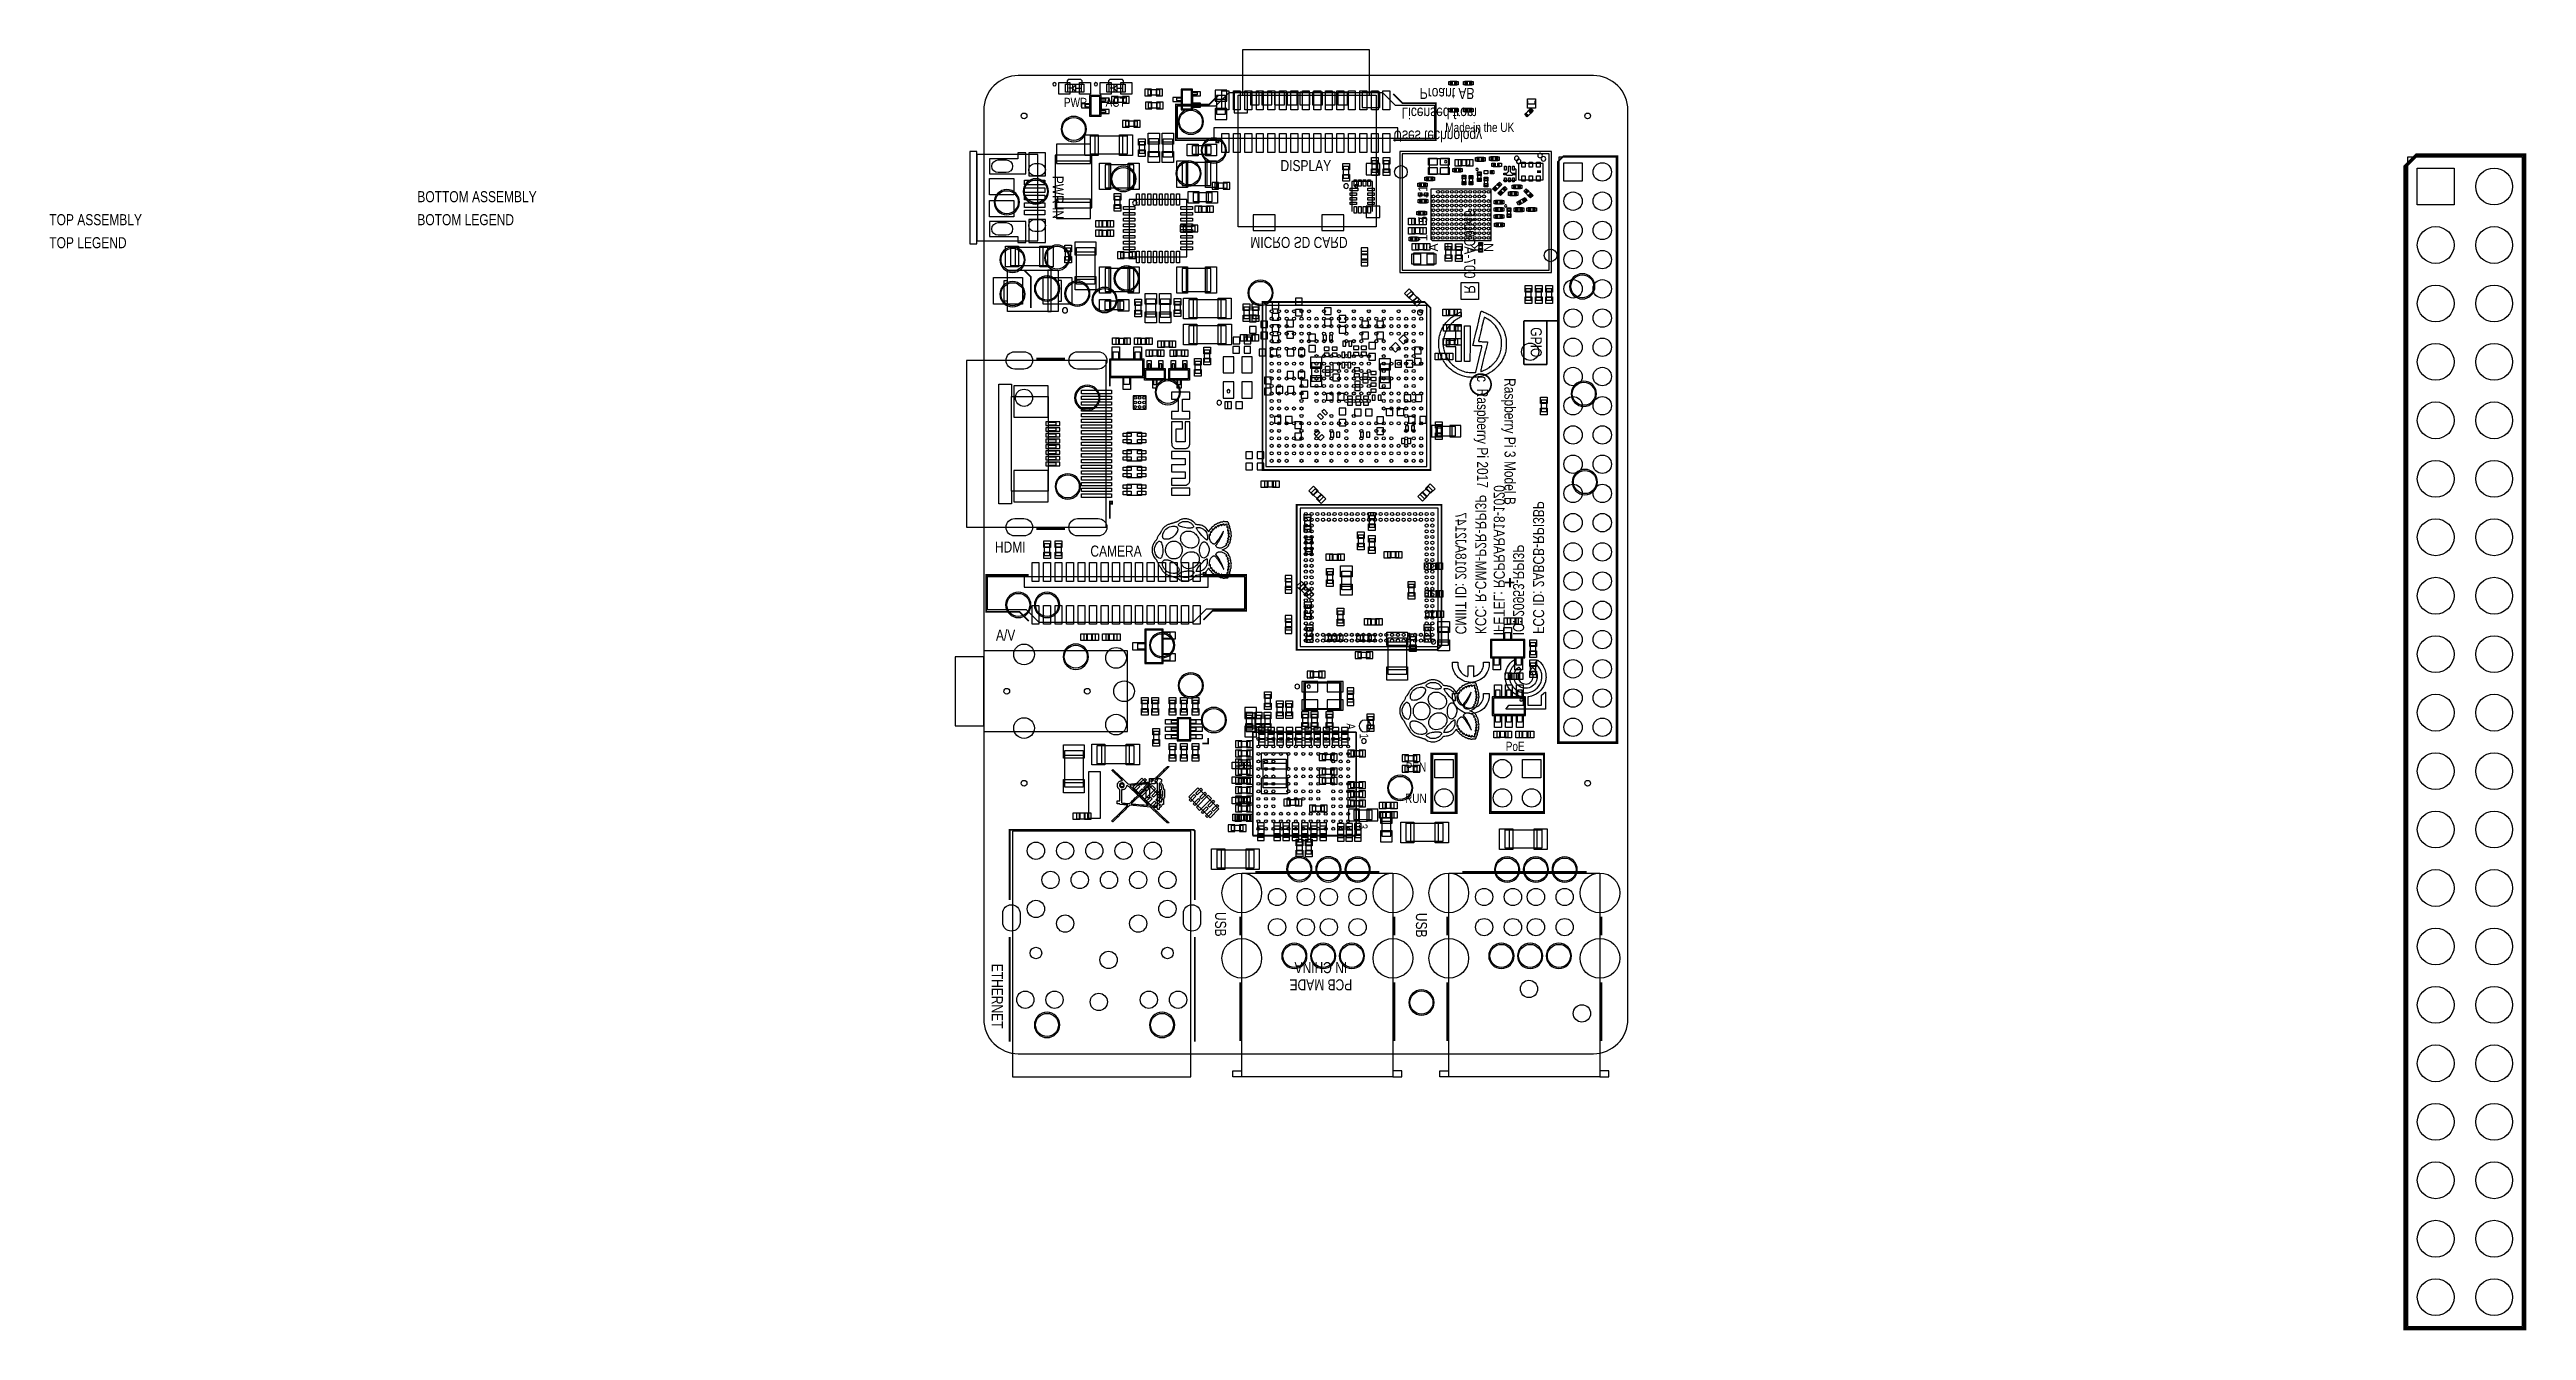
# Model space of a CAD drawing. Extents: x 2 to 217, y -24 to 87.
import ezdxf
from ezdxf.enums import TextEntityAlignment as Align

# ---------------------------------------------------------------- set-up
doc = ezdxf.new("R2010")
doc.units = 0
for name, color, linetype in [('BOARD_OUTLINE', 85, 'CONTINUOUS'), ('PARTS_BOTTOM', 12, 'CONTINUOUS'), ('PARTS_TOP', 30, 'CONTINUOUS'), ('PINS_BOTTOM', 5, 'CONTINUOUS'), ('PINS_TOP', 1, 'CONTINUOUS'), ('SILK_BOTTOM', 85, 'CONTINUOUS'), ('SILK_TOP', 2, 'CONTINUOUS')]:
    doc.layers.add(name, color=color, linetype=linetype)

msp = doc.modelspace()

# ---------------------------------------------------------------- texts
at = {"layer": 'PARTS_BOTTOM', "width": 0.8125}
msp.add_text('BOTTOM ASSEMBLY', height=0.96, dxfattribs=at).set_placement((34, 74))
at = {"layer": 'PARTS_TOP'}
for s, p in [('11', (121.797042, 74.901)), ('5', (121.797042, 72.501)), ('1', (121.797042, 70.901)), ('A', (122.732042, 70.066)), ('E', (124.332042, 70.066)), ('K', (126.332042, 70.066)), ('N', (127.532042, 70.066))]:
    msp.add_text(s, height=0.7874, rotation=90, dxfattribs=at).set_placement(p, align=Align.CENTER)
at = {"layer": 'PARTS_TOP', "width": 0.8125}
msp.add_text('TOP ASSEMBLY', height=0.96, dxfattribs=at).set_placement((2, 72))
at = {"layer": 'PARTS_TOP', "width": 0.8}
for s, p in [('N', (106.907842, 28.8094)), ('A', (114.781842, 28.7078)), ('1', (115.924842, 27.8188)), ('13', (115.848642, 20.4274))]:
    msp.add_text(s, height=0.762, rotation=270, dxfattribs=at).set_placement(p)
at = {"layer": 'SILK_BOTTOM', "text_generation_flag": 2, "width": 0.8125}
for s, rotation, p in [('Licensed from', 180, (119.560642, 82.222)), ('Proant AB', 180, (121.140642, 83.928)), ('Uses technology', 180, (118.852642, 80.224)), ('R  007-AG0046', 270, (125.009642, 66.045)), ('KCC: R-CMM-P2R-RPI3P', 270, (125.965642, 36.462)), ('IFETEL: RCPRARA18-1020', 270, (127.577642, 36.358)), ('FCC ID: 2ABCB-RPI3BP', 270, (130.996642, 36.482)), ('CMIIT ID: 2018AJ2147', 270, (124.237642, 36.446)), ('IC: 20953-RPI3P', 270, (129.256642, 36.354))]:
    msp.add_text(s, height=0.96, rotation=rotation, dxfattribs=at).set_placement(p)
at = {"layer": 'SILK_BOTTOM', "width": 0.8125}
msp.add_text('BOTOM LEGEND', height=0.96, dxfattribs=at).set_placement((34, 72))
at = {"layer": 'SILK_BOTTOM', "text_generation_flag": 2, "width": 0.8125}
msp.add_text('MICRO SD CARD', height=0.96, rotation=180, dxfattribs=at).set_placement((110.642642, 70.98), align=Align.CENTER)
at = {"layer": 'SILK_TOP', "width": 0.8125}
for s, height, p in [('PWR', 0.8, (91.222642, 82.27)), ('ACT', 0.8, (94.702642, 82.29)), ('DISPLAY', 0.96, (111.242642, 76.7)), ('HDMI', 0.96, (85.542642, 43.55)), ('CAMERA', 0.96, (94.742642, 43.2)), ('A/V', 0.96, (85.142642, 35.9)), ('PoE', 0.8, (129.442642, 26.31)), ('PEN', 0.8, (120.817642, 24.518)), ('RUN', 0.8, (120.805642, 21.786))]:
    msp.add_text(s, height=height, dxfattribs=at).set_placement(p, align=Align.CENTER)
for s, height, p in [('Made in the UK', 0.8, (123.367642, 80.1)), ('TOP LEGEND', 0.96, (2, 70))]:
    msp.add_text(s, height=height, dxfattribs=at).set_placement(p)
for s, rotation, p in [('PWR IN', 270, (89.220642, 74.412)), ('GPIO', 270, (130.790642, 61.824)), ('USB', 270, (103.352642, 11.25)), ('USB', 270, (120.812642, 11.17)), ('ETHERNET', 270, (83.942642, 5)), ('PCB MADE', 180, (112.548642, 6.465)), ('IN CHINA', 180, (112.548642, 7.962))]:
    msp.add_text(s, height=0.96, rotation=rotation, dxfattribs=at).set_placement(p, align=Align.CENTER)
for s, p in [(' c  Raspberry Pi 2017', (126.122642, 59.19)), ('Raspberry Pi 3 Model B', (128.512642, 58.71))]:
    msp.add_text(s, height=0.96, rotation=270, dxfattribs=at).set_placement(p)

# ---------------------------------------------------------------- linework, layer by layer
at = {"layer": 'BOARD_OUTLINE'}
msp.add_lwpolyline([(83.242642, 82), (83.242642, 3, 0.414214), (86.242642, 0), (136.242642, 0, 0.414214), (139.242642, 3), (139.242642, 82, 0.414214), (136.242642, 85), (86.242642, 85, 0.414214)], format="xyb", close=True, dxfattribs=at)
at = {"layer": 'PARTS_BOTTOM'}
for points in [[(105.752642, 83.315), (105.752642, 87.265), (116.752642, 87.265), (116.752642, 83.315)], [(92.437642, 82.477), (92.037642, 82.477), (92.037642, 82.277), (92.437642, 82.277)], [(93.437642, 83.277), (92.437642, 83.277), (92.437642, 81.477), (93.437642, 81.477), (93.437642, 83.277)], [(93.337642, 83.177), (92.537642, 83.177), (92.537642, 81.577), (93.337642, 81.577), (93.337642, 83.177)], [(93.437642, 82.977), (93.837642, 82.977), (93.837642, 82.777), (93.437642, 82.777), (93.437642, 81.977), (93.837642, 81.977), (93.837642, 81.777), (93.437642, 81.777)], [(94.612642, 82.65), (94.612642, 83.15), (95.612642, 83.15), (95.612642, 82.65), (94.612642, 82.65)], [(94.862642, 83.15), (94.862642, 82.65)], [(95.362642, 83.15), (95.362642, 82.65)], [(98.524642, 83.793), (98.524642, 83.293), (97.524642, 83.293), (97.524642, 83.793), (98.524642, 83.793)], [(98.560642, 82.664), (98.560642, 82.164), (97.560642, 82.164), (97.560642, 82.664), (98.560642, 82.664)], [(97.774642, 83.293), (97.774642, 83.793)], [(97.810642, 82.164), (97.810642, 82.664)], [(98.274642, 83.293), (98.274642, 83.793)], [(98.310642, 82.164), (98.310642, 82.664)], [(100.391642, 83.027), (99.991642, 83.027), (99.991642, 82.827), (100.391642, 82.827)], [(101.391642, 83.827), (100.391642, 83.827), (100.391642, 82.027), (101.391642, 82.027), (101.391642, 83.827)], [(101.291642, 83.727), (100.491642, 83.727), (100.491642, 82.127), (101.291642, 82.127), (101.291642, 83.727)], [(101.391642, 83.527), (101.791642, 83.527), (101.791642, 83.327), (101.391642, 83.327), (101.391642, 82.527), (101.791642, 82.527), (101.791642, 82.327), (101.391642, 82.327)], [(104.262642, 81.66), (104.262642, 83.26), (103.462642, 83.26), (103.462642, 81.66), (104.262642, 81.66)], [(103.462642, 82.96), (104.262642, 82.96)], [(103.462642, 82.06), (104.262642, 82.06)], [(105.352642, 83.315), (117.342642, 83.315), (117.342642, 71.865), (105.352642, 71.865), (105.352642, 83.315)], [(95.582642, 80.57), (95.582642, 81.07), (96.582642, 81.07), (96.582642, 80.57), (95.582642, 80.57)], [(95.832642, 81.07), (95.832642, 80.57)], [(96.332642, 81.07), (96.332642, 80.57)], [(89.442642, 78.1), (89.442642, 73.5), (92.642642, 73.5), (92.642642, 78.1), (89.442642, 78.1)], [(89.442642, 77.6), (92.642642, 77.6)], [(104.362642, 75.68), (104.362642, 75.18), (103.362642, 75.18), (103.362642, 75.68), (104.362642, 75.68)], [(103.612642, 75.18), (103.612642, 75.68)], [(104.112642, 75.18), (104.112642, 75.68)], [(89.442642, 74), (92.642642, 74)], [(101.592642, 71.95), (101.592642, 71.45), (100.592642, 71.45), (100.592642, 71.95), (101.592642, 71.95)], [(100.842642, 71.45), (100.842642, 71.95)], [(101.342642, 71.45), (101.342642, 71.95)], [(95.152642, 69.15), (95.152642, 69.65), (96.152642, 69.65), (96.152642, 69.15), (95.152642, 69.15)], [(95.402642, 69.15), (95.402642, 69.65)], [(95.902642, 69.15), (95.902642, 69.65)], [(116.592642, 68.75), (116.092642, 68.75), (116.092642, 69.75), (116.592642, 69.75), (116.592642, 68.75)], [(116.092642, 69.5), (116.592642, 69.5)], [(116.092642, 69), (116.592642, 69)], [(120.031642, 65.8965), (120.385142, 66.25), (121.092242, 65.5429), (120.738742, 65.1894), (120.031642, 65.8965)], [(120.562042, 66.0733), (120.208342, 65.7197)], [(120.915642, 65.7197), (120.562042, 65.3661)], [(84.542642, 47.8), (84.542642, 58.2), (85.642642, 58.2), (85.642642, 57.1), (88.842642, 57.1), (88.842642, 48.9), (85.642642, 48.9), (85.642642, 47.8), (84.542642, 47.8)], [(111.742142, 60.049), (111.742142, 58.449), (112.542142, 58.449), (112.542142, 60.049), (111.742142, 60.049)], [(112.542142, 59.649), (111.742142, 59.649)], [(112.542142, 58.749), (111.742142, 58.749)], [(117.708642, 59.92), (117.708642, 58.32), (118.508642, 58.32), (118.508642, 59.92), (117.708642, 59.92)], [(118.508642, 59.52), (117.708642, 59.52)], [(118.508642, 58.62), (117.708642, 58.62)], [(85.642642, 48.9), (85.642642, 57.1)], [(104.467642, 56.125), (104.467642, 56.625)], [(88.842642, 54.65), (89.542642, 54.65), (89.542642, 54.85), (88.842642, 54.85)], [(88.842642, 54.15), (89.542642, 54.15), (89.542642, 54.35), (88.842642, 54.35)], [(88.842642, 53.65), (89.542642, 53.65), (89.542642, 53.85), (88.842642, 53.85)], [(122.647642, 53.7075), (124.247642, 53.7075), (124.247642, 54.5075), (122.647642, 54.5075), (122.647642, 53.7075)], [(123.047642, 54.5075), (123.047642, 53.7075)], [(123.947642, 54.5075), (123.947642, 53.7075)], [(88.842642, 53.15), (89.542642, 53.15), (89.542642, 53.35), (88.842642, 53.35)], [(88.842642, 52.65), (89.542642, 52.65), (89.542642, 52.85), (88.842642, 52.85)], [(88.842642, 52.15), (89.542642, 52.15), (89.542642, 52.35), (88.842642, 52.35)], [(88.842642, 51.65), (89.542642, 51.65), (89.542642, 51.85), (88.842642, 51.85)], [(88.842642, 51.15), (89.542642, 51.15), (89.542642, 51.35), (88.842642, 51.35)], [(110.742642, 35.4), (122.742642, 35.4), (122.742642, 47.4), (110.742642, 47.4), (110.742642, 35.4)], [(111.708542, 48.7481), (112.062042, 49.1016), (112.769142, 48.3945), (112.415642, 48.041), (111.708542, 48.7481)], [(111.885342, 48.5713), (112.238842, 48.9249)], [(112.238842, 48.2178), (112.592442, 48.5713)], [(121.899442, 49.2928), (122.252942, 48.9393), (121.545842, 48.2322), (121.192342, 48.5857), (121.899442, 49.2928)], [(121.369042, 48.7625), (121.722642, 48.4089)], [(121.722642, 49.1161), (122.076242, 48.7625)], [(109.992642, 40.3), (109.492642, 40.3), (109.492642, 41.3), (109.992642, 41.3), (109.992642, 40.3)], [(109.492642, 41.05), (109.992642, 41.05)], [(109.492642, 40.55), (109.992642, 40.55)], [(109.992642, 36.8), (109.492642, 36.8), (109.492642, 37.8), (109.992642, 37.8), (109.992642, 36.8)], [(109.492642, 37.55), (109.992642, 37.55)], [(109.492642, 37.05), (109.992642, 37.05)], [(116.792642, 34.89), (116.792642, 34.39), (115.792642, 34.39), (115.792642, 34.89), (116.792642, 34.89)], [(116.042642, 34.39), (116.042642, 34.89)], [(116.542642, 34.39), (116.542642, 34.89)], [(111.092642, 29.91), (111.092642, 32.31), (114.292642, 32.31), (114.292642, 29.91), (111.092642, 29.91), (111.092642, 30.01)], [(111.638642, 32.701), (111.638642, 33.201), (112.638642, 33.201), (112.638642, 32.701), (111.638642, 32.701)], [(111.888642, 32.701), (111.888642, 33.201)], [(112.388642, 32.701), (112.388642, 33.201)], [(111.192642, 30.01), (114.192642, 30.01), (114.192642, 32.21), (111.192642, 32.21), (111.192642, 30.01)], [(115.362642, 30.54), (114.862642, 30.54), (114.862642, 31.54), (115.362642, 31.54), (115.362642, 30.54)], [(115.362642, 31.29), (114.862642, 31.29)], [(115.362642, 30.79), (114.862642, 30.79)], [(106.042642, 29.6), (106.042642, 28), (106.842642, 28), (106.842642, 29.6), (106.042642, 29.6)], [(106.842642, 29.2), (106.042642, 29.2)], [(106.842642, 28.3), (106.042642, 28.3)], [(107.672642, 27.07), (107.172642, 27.07), (107.172642, 28.07), (107.672642, 28.07), (107.672642, 27.07)], [(108.472642, 27.07), (107.972642, 27.07), (107.972642, 28.07), (108.472642, 28.07), (108.472642, 27.07)], [(109.272642, 27.07), (108.772642, 27.07), (108.772642, 28.07), (109.272642, 28.07), (109.272642, 27.07)], [(110.082642, 27.07), (109.582642, 27.07), (109.582642, 28.07), (110.082642, 28.07), (110.082642, 27.07)], [(110.882642, 27.07), (110.382642, 27.07), (110.382642, 28.07), (110.882642, 28.07), (110.882642, 27.07)], [(111.682642, 27.07), (111.182642, 27.07), (111.182642, 28.07), (111.682642, 28.07), (111.682642, 27.07)], [(112.482642, 27.07), (111.982642, 27.07), (111.982642, 28.07), (112.482642, 28.07), (112.482642, 27.07)], [(113.282642, 27.07), (112.782642, 27.07), (112.782642, 28.07), (113.282642, 28.07), (113.282642, 27.07)], [(114.082642, 27.07), (113.582642, 27.07), (113.582642, 28.07), (114.082642, 28.07), (114.082642, 27.07)], [(114.882642, 27.07), (114.382642, 27.07), (114.382642, 28.07), (114.882642, 28.07), (114.882642, 27.07)], [(106.382642, 27.15), (106.382642, 26.65), (105.382642, 26.65), (105.382642, 27.15), (106.382642, 27.15)], [(106.382642, 26.35), (106.382642, 25.85), (105.382642, 25.85), (105.382642, 26.35), (106.382642, 26.35)], [(105.632642, 27.15), (105.632642, 26.65)], [(105.632642, 26.35), (105.632642, 25.85)], [(106.132642, 27.15), (106.132642, 26.65)], [(106.132642, 26.35), (106.132642, 25.85)], [(107.672642, 27.82), (107.172642, 27.82)], [(107.672642, 27.32), (107.172642, 27.32)], [(108.472642, 27.82), (107.972642, 27.82)], [(108.472642, 27.32), (107.972642, 27.32)], [(109.272642, 27.82), (108.772642, 27.82)], [(109.272642, 27.32), (108.772642, 27.32)], [(110.082642, 27.82), (109.582642, 27.82)], [(110.082642, 27.32), (109.582642, 27.32)], [(110.882642, 27.82), (110.382642, 27.82)], [(110.882642, 27.32), (110.382642, 27.32)], [(111.682642, 27.82), (111.182642, 27.82)], [(111.682642, 27.32), (111.182642, 27.32)], [(112.482642, 27.82), (111.982642, 27.82)], [(112.482642, 27.32), (111.982642, 27.32)], [(113.682642, 26.03), (113.682642, 25.53), (112.682642, 25.53), (112.682642, 26.03), (113.682642, 26.03)], [(113.282642, 27.82), (112.782642, 27.82)], [(113.282642, 27.32), (112.782642, 27.32)], [(112.932642, 26.03), (112.932642, 25.53)], [(113.432642, 26.03), (113.432642, 25.53)], [(114.082642, 27.82), (113.582642, 27.82)], [(114.082642, 27.32), (113.582642, 27.32)], [(114.882642, 27.82), (114.382642, 27.82)], [(114.882642, 27.32), (114.382642, 27.32)], [(115.172642, 25.84), (115.172642, 26.34), (116.172642, 26.34), (116.172642, 25.84), (115.172642, 25.84)], [(115.422642, 25.84), (115.422642, 26.34)], [(115.922642, 25.84), (115.922642, 26.34)], [(119.876642, 25.42), (119.876642, 25.92), (120.876642, 25.92), (120.876642, 25.42), (119.876642, 25.42)], [(120.126642, 25.92), (120.126642, 25.42)], [(120.626642, 25.92), (120.626642, 25.42)], [(106.382642, 25.55), (106.382642, 25.05), (105.382642, 25.05), (105.382642, 25.55), (106.382642, 25.55)], [(106.382642, 24.75), (106.382642, 24.25), (105.382642, 24.25), (105.382642, 24.75), (106.382642, 24.75)], [(105.382642, 23.45), (105.382642, 23.95), (106.382642, 23.95), (106.382642, 23.45), (105.382642, 23.45)], [(105.632642, 25.55), (105.632642, 25.05)], [(105.632642, 24.75), (105.632642, 24.25)], [(105.632642, 23.95), (105.632642, 23.45)], [(106.132642, 25.55), (106.132642, 25.05)], [(106.132642, 24.75), (106.132642, 24.25)], [(106.132642, 23.95), (106.132642, 23.45)], [(109.521642, 25.611), (109.521642, 23.111), (107.521642, 23.111), (107.521642, 25.611), (109.521642, 25.611)], [(107.521642, 25.261), (109.521642, 25.261)], [(113.682642, 24.77), (113.682642, 24.27), (112.682642, 24.27), (112.682642, 24.77), (113.682642, 24.77)], [(113.682642, 23.97), (113.682642, 23.47), (112.682642, 23.47), (112.682642, 23.97), (113.682642, 23.97)], [(112.932642, 24.77), (112.932642, 24.27)], [(112.932642, 23.97), (112.932642, 23.47)], [(113.432642, 24.77), (113.432642, 24.27)], [(113.432642, 23.97), (113.432642, 23.47)], [(119.880642, 24.505), (119.880642, 25.005), (120.880642, 25.005), (120.880642, 24.505), (119.880642, 24.505)], [(120.130642, 25.005), (120.130642, 24.505)], [(120.630642, 25.005), (120.630642, 24.505)], [(106.382642, 23.15), (106.382642, 22.65), (105.382642, 22.65), (105.382642, 23.15), (106.382642, 23.15)], [(106.382642, 22.35), (106.382642, 21.85), (105.382642, 21.85), (105.382642, 22.35), (106.382642, 22.35)], [(106.382642, 21.55), (106.382642, 21.05), (105.382642, 21.05), (105.382642, 21.55), (106.382642, 21.55)], [(105.632642, 23.15), (105.632642, 22.65)], [(105.632642, 22.35), (105.632642, 21.85)], [(105.632642, 21.55), (105.632642, 21.05)], [(106.132642, 23.15), (106.132642, 22.65)], [(106.132642, 22.35), (106.132642, 21.85)], [(106.132642, 21.55), (106.132642, 21.05)], [(107.521642, 23.461), (109.521642, 23.461)], [(109.612642, 21.58), (109.612642, 22.08), (110.612642, 22.08), (110.612642, 21.58), (109.612642, 21.58)], [(109.862642, 21.58), (109.862642, 22.08)], [(110.362642, 21.58), (110.362642, 22.08)], [(112.822642, 21.55), (112.822642, 21.05), (111.822642, 21.05), (111.822642, 21.55), (112.822642, 21.55)], [(112.072642, 21.55), (112.072642, 21.05)], [(112.572642, 21.55), (112.572642, 21.05)], [(115.162642, 23.1), (115.162642, 23.6), (116.162642, 23.6), (116.162642, 23.1), (115.162642, 23.1)], [(115.162642, 22.3), (115.162642, 22.8), (116.162642, 22.8), (116.162642, 22.3), (115.162642, 22.3)], [(115.162642, 21.5), (115.162642, 22), (116.162642, 22), (116.162642, 21.5), (115.162642, 21.5)], [(115.412642, 23.1), (115.412642, 23.6)], [(115.412642, 22.3), (115.412642, 22.8)], [(115.412642, 22), (115.412642, 21.5)], [(115.912642, 23.1), (115.912642, 23.6)], [(115.912642, 22.3), (115.912642, 22.8)], [(115.912642, 22), (115.912642, 21.5)], [(105.770642, 19.861), (105.770642, 19.361), (104.770642, 19.361), (104.770642, 19.861), (105.770642, 19.861)], [(105.020642, 19.861), (105.020642, 19.361)], [(106.342642, 20.75), (106.342642, 20.25), (105.342642, 20.25), (105.342642, 20.75), (106.342642, 20.75)], [(105.520642, 19.861), (105.520642, 19.361)], [(105.592642, 20.75), (105.592642, 20.25)], [(106.092642, 20.75), (106.092642, 20.25)], [(107.092642, 19.8), (107.592642, 19.8), (107.592642, 18.8), (107.092642, 18.8), (107.092642, 19.8)], [(107.092642, 19.55), (107.592642, 19.55)], [(108.492642, 19.8), (108.992642, 19.8), (108.992642, 18.8), (108.492642, 18.8), (108.492642, 19.8)], [(108.492642, 19.55), (108.992642, 19.55)], [(109.292642, 19.8), (109.792642, 19.8), (109.792642, 18.8), (109.292642, 18.8), (109.292642, 19.8)], [(109.292642, 19.55), (109.792642, 19.55)], [(110.092642, 19.8), (110.592642, 19.8), (110.592642, 18.8), (110.092642, 18.8), (110.092642, 19.8)], [(110.592642, 19.55), (110.092642, 19.55)], [(110.892642, 19.8), (111.392642, 19.8), (111.392642, 18.8), (110.892642, 18.8), (110.892642, 19.8)], [(110.892642, 19.55), (111.392642, 19.55)], [(111.692642, 19.8), (112.192642, 19.8), (112.192642, 18.8), (111.692642, 18.8), (111.692642, 19.8)], [(112.192642, 19.55), (111.692642, 19.55)], [(112.498642, 19.8), (112.998642, 19.8), (112.998642, 18.8), (112.498642, 18.8), (112.498642, 19.8)], [(112.498642, 19.55), (112.998642, 19.55)], [(114.022642, 19.75), (114.522642, 19.75), (114.522642, 18.75), (114.022642, 18.75), (114.022642, 19.75)], [(114.022642, 19.5), (114.522642, 19.5)], [(114.772642, 19.75), (115.272642, 19.75), (115.272642, 18.75), (114.772642, 18.75), (114.772642, 19.75)], [(114.772642, 19.5), (115.272642, 19.5)], [(115.422642, 20.35), (117.022642, 20.35), (117.022642, 21.15), (115.422642, 21.15), (115.422642, 20.35)], [(115.522642, 19.75), (116.022642, 19.75), (116.022642, 18.75), (115.522642, 18.75), (115.522642, 19.75)], [(115.522642, 19.5), (116.022642, 19.5)], [(115.822642, 21.15), (115.822642, 20.35)], [(116.722642, 21.15), (116.722642, 20.35)], [(118.642642, 18.9), (118.642642, 20.5), (117.842642, 20.5), (117.842642, 18.9), (118.642642, 18.9)], [(117.842642, 20.2), (118.642642, 20.2)], [(107.092642, 19.05), (107.592642, 19.05)], [(108.492642, 19.05), (108.992642, 19.05)], [(109.292642, 19.05), (109.792642, 19.05)], [(110.592642, 19.05), (110.092642, 19.05)], [(110.892642, 19.05), (111.392642, 19.05)], [(112.192642, 19.05), (111.692642, 19.05)], [(112.498642, 19.05), (112.998642, 19.05)], [(114.022642, 19), (114.522642, 19)], [(114.772642, 19), (115.272642, 19)], [(115.522642, 19), (116.022642, 19)], [(117.842642, 19.3), (118.642642, 19.3)]]:
    msp.add_lwpolyline(points, dxfattribs=at)
for points in [[(101.242642, 79.9, 1), (101.242642, 82.1, 1), (101.242642, 79.9)], [(91.066642, 79.257, 1), (91.066642, 81.457, 1), (91.066642, 79.257)], [(101.042642, 75.4, 1), (101.042642, 77.6, 1), (101.042642, 75.4)], [(103.242642, 77.4, 1), (103.242642, 79.6, 1), (103.242642, 77.4)], [(87.772642, 73.84, 1), (87.772642, 76.04, 1), (87.772642, 73.84)], [(95.382642, 74.92, 1), (95.382642, 77.12, 1), (95.382642, 74.92)], [(125.442642, 77.15, 1), (125.442642, 77.25, 1), (125.442642, 77.15)], [(85.242642, 72.9, 1), (85.242642, 75.1, 1), (85.242642, 72.9)], [(85.742642, 67.9, 1), (85.742642, 70.1, 1), (85.742642, 67.9)], [(89.617642, 68.075, 1), (89.617642, 70.275, 1), (89.617642, 68.075)], [(85.742642, 64.9, 1), (85.742642, 67.1, 1), (85.742642, 64.9)], [(88.742642, 65.4, 1), (88.742642, 67.6, 1), (88.742642, 65.4)], [(91.372642, 64.96, 1), (91.372642, 67.16, 1), (91.372642, 64.96)], [(95.663642, 66.266, 1), (95.663642, 68.466, 1), (95.663642, 66.266)], [(107.302642, 65.02, 1), (107.302642, 67.22, 1), (107.302642, 65.02)], [(135.274642, 65.588, 1), (135.274642, 67.788, 1), (135.274642, 65.588)], [(93.742642, 64.4, 1), (93.742642, 66.6, 1), (93.742642, 64.4)], [(99.242642, 56.4, 1), (99.242642, 58.6, 1), (99.242642, 56.4)], [(135.404642, 56.248, 1), (135.404642, 58.448, 1), (135.404642, 56.248)], [(92.242642, 55.9, 1), (92.242642, 58.1, 1), (92.242642, 55.9)], [(90.542642, 48.2, 1), (90.542642, 50.4, 1), (90.542642, 48.2)], [(135.504642, 48.578, 1), (135.504642, 50.778, 1), (135.504642, 48.578)], [(86.242642, 37.9, 1), (86.242642, 40.1, 1), (86.242642, 37.9)], [(88.742642, 37.9, 1), (88.742642, 40.1, 1), (88.742642, 37.9)], [(91.242642, 33.4, 1), (91.242642, 35.6, 1), (91.242642, 33.4)], [(98.742642, 34.4, 1), (98.742642, 36.6, 1), (98.742642, 34.4)], [(122.342642, 35.6, 1), (122.342642, 36, 1), (122.342642, 35.6)], [(101.242642, 30.9, 1), (101.242642, 33.1, 1), (101.242642, 30.9)], [(103.242642, 27.9, 1), (103.242642, 30.1, 1), (103.242642, 27.9)], [(119.442642, 22, 1), (119.442642, 24.2, 1), (119.442642, 22)], [(110.672642, 14.95, 1), (110.672642, 17.15, 1), (110.672642, 14.95)], [(113.202642, 14.92, 1), (113.202642, 17.12, 1), (113.202642, 14.92)], [(115.742642, 14.9, 1), (115.742642, 17.1, 1), (115.742642, 14.9)], [(128.742642, 14.9, 1), (128.742642, 17.1, 1), (128.742642, 14.9)], [(131.242642, 14.9, 1), (131.242642, 17.1, 1), (131.242642, 14.9)], [(133.742642, 14.9, 1), (133.742642, 17.1, 1), (133.742642, 14.9)], [(110.242642, 7.4, 1), (110.242642, 9.6, 1), (110.242642, 7.4)], [(112.742642, 7.4, 1), (112.742642, 9.6, 1), (112.742642, 7.4)], [(115.242642, 7.4, 1), (115.242642, 9.6, 1), (115.242642, 7.4)], [(128.242642, 7.4, 1), (128.242642, 9.6, 1), (128.242642, 7.4)], [(130.742642, 7.4, 1), (130.742642, 9.6, 1), (130.742642, 7.4)], [(133.242642, 7.4, 1), (133.242642, 9.6, 1), (133.242642, 7.4)], [(121.292642, 3.35, 1), (121.292642, 5.55, 1), (121.292642, 3.35)], [(88.742642, 1.4, 1), (88.742642, 3.6, 1), (88.742642, 1.4)], [(98.742642, 1.4, 1), (98.742642, 3.6, 1), (98.742642, 1.4)]]:
    msp.add_lwpolyline(points, format="xyb", dxfattribs=at)
for points in [[(104.517642, 57.4336, 1), (104.517642, 57.7164, 1)], [(111.492642, 31.7686, 1), (111.492642, 32.0514, 1)]]:
    msp.add_lwpolyline(points, format="xyb", close=True, dxfattribs=at)
at = {"layer": 'PARTS_TOP'}
for points in [[(90.342642, 84.25), (91.942642, 84.25), (91.942642, 83.55), (90.342642, 83.55), (90.342642, 84.25)], [(91.792642, 84.25), (91.792642, 84.55), (91.692642, 84.65), (90.592642, 84.65), (90.492642, 84.55), (90.492642, 84.25)], [(90.542642, 83.55), (90.542642, 84.25)], [(90.942642, 83.9), (91.242642, 83.6), (91.242642, 84.2), (90.942642, 83.9), (90.642642, 83.9)], [(90.942642, 84.2), (90.942642, 83.6)], [(91.742642, 83.55), (91.742642, 84.25)], [(93.942642, 84.25), (95.542642, 84.25), (95.542642, 83.55), (93.942642, 83.55), (93.942642, 84.25)], [(95.392642, 84.25), (95.392642, 84.55), (95.292642, 84.65), (94.192642, 84.65), (94.092642, 84.55), (94.092642, 84.25)], [(94.142642, 83.55), (94.142642, 84.25)], [(94.542642, 83.9), (94.842642, 83.6), (94.842642, 84.2), (94.542642, 83.9), (94.242642, 83.9)], [(94.542642, 84.2), (94.542642, 83.6)], [(95.342642, 83.55), (95.342642, 84.25)], [(123.781542, 84.19), (124.381542, 84.19), (124.381542, 84.49), (123.781542, 84.49), (123.781542, 84.19)], [(123.881542, 84.19), (123.881542, 84.49)], [(124.281542, 84.49), (124.281542, 84.19)], [(125.077842, 84.19), (125.677842, 84.19), (125.677842, 84.49), (125.077842, 84.49), (125.077842, 84.19)], [(125.177842, 84.19), (125.177842, 84.49)], [(125.577842, 84.49), (125.577842, 84.19)], [(91.242642, 83.9), (91.642642, 83.9)], [(94.842642, 83.9), (95.242642, 83.9)], [(122.442642, 79.55), (122.442642, 82.4), (119.042642, 82.4), (117.942642, 83.5), (104.542642, 83.5), (103.392642, 82.35), (100.042642, 82.35), (100.042642, 79.55), (122.442642, 79.55)], [(124.380042, 82.15), (123.780042, 82.15), (123.780042, 81.85), (124.380042, 81.85), (124.380042, 82.15)], [(123.880042, 81.85), (123.880042, 82.15)], [(124.280042, 82.15), (124.280042, 81.85)], [(125.676342, 82.15), (125.076342, 82.15), (125.076342, 81.85), (125.676342, 81.85), (125.676342, 82.15)], [(125.176342, 81.85), (125.176342, 82.15)], [(125.576342, 82.15), (125.576342, 81.85)], [(130.724742, 82.0886), (130.300542, 81.6643), (130.512642, 81.4522), (130.936942, 81.8765), (130.724742, 82.0886)], [(131.155642, 82.81), (131.155642, 82.51), (130.555642, 82.51), (130.555642, 82.81)], [(130.654042, 82.0179), (130.866142, 81.8057)], [(92.506642, 79.762), (95.706642, 79.762), (95.706642, 78.162), (92.506642, 78.162), (92.506642, 79.762)], [(92.906642, 79.762), (92.906642, 78.162)], [(95.306642, 79.762), (95.306642, 78.162)], [(119.242642, 79.55), (119.242642, 80.45), (103.242642, 80.45), (103.242642, 79.55)], [(130.583342, 81.5229), (130.371242, 81.735)], [(82.022642, 78.42), (82.022642, 70.38), (82.642642, 70.38), (82.642642, 78.42), (82.022642, 78.42)], [(82.642642, 78.15), (82.642642, 70.65), (87.952642, 70.65), (87.952642, 78.15), (82.642642, 78.15)], [(96.742642, 78.25), (97.242642, 78.25), (97.242642, 79.25), (96.742642, 79.25), (96.742642, 78.25)], [(96.742642, 79), (97.242642, 79)], [(96.742642, 78.5), (97.242642, 78.5)], [(97.622642, 77.93), (97.622642, 79.53), (98.422642, 79.53), (98.422642, 77.93), (97.622642, 77.93)], [(98.422642, 79.23), (97.622642, 79.23)], [(98.422642, 78.33), (97.622642, 78.33)], [(98.842642, 77.92), (98.842642, 79.52), (99.642642, 79.52), (99.642642, 77.92), (98.842642, 77.92)], [(99.642642, 79.22), (98.842642, 79.22)], [(99.642642, 78.32), (98.842642, 78.32)], [(102.992642, 78.14), (101.392642, 78.14), (101.392642, 78.94), (102.992642, 78.94), (102.992642, 78.14)], [(101.692642, 78.94), (101.692642, 78.14)], [(102.592642, 78.94), (102.592642, 78.14)], [(117.492642, 77.6), (116.992642, 77.6), (116.992642, 76.6), (117.492642, 76.6), (117.492642, 77.6)], [(118.492642, 77.6), (117.992642, 77.6), (117.992642, 76.6), (118.492642, 76.6), (118.492642, 77.6)], [(121.952842, 77.77), (121.952842, 76.47), (123.652542, 76.47), (123.652542, 77.77), (121.952842, 77.77)], [(125.491042, 77.176), (125.491042, 77.676), (124.491042, 77.676), (124.491042, 77.176), (125.491042, 77.176)], [(124.741042, 77.176), (124.741042, 77.676)], [(125.241042, 77.176), (125.241042, 77.676)], [(126.710342, 77.8781), (126.110442, 77.878), (126.110442, 77.578), (126.710342, 77.578), (126.710342, 77.8781)], [(126.210342, 77.578), (126.210342, 77.878)], [(126.610342, 77.878), (126.610342, 77.578)], [(127.926642, 77.9297), (127.326642, 77.9297), (127.326642, 77.6297), (127.926642, 77.6297), (127.926642, 77.9297)], [(127.426642, 77.6297), (127.426642, 77.9297)], [(127.826642, 77.9297), (127.826642, 77.6297)], [(133.242642, 77.9), (133.242642, 27.1), (138.242642, 27.1), (138.242642, 77.9), (133.242642, 77.9)], [(207.008765, 77.9), (207.008765, -23.7), (217.008765, -23.7), (217.008765, 77.9), (207.008765, 77.9)], [(96.282642, 77.24), (93.782642, 77.24), (93.782642, 75.24), (96.282642, 75.24), (96.282642, 77.24)], [(94.132642, 75.24), (94.132642, 77.24)], [(95.932642, 75.24), (95.932642, 77.24)], [(100.492642, 75.44), (102.992642, 75.44), (102.992642, 77.44), (100.492642, 77.44), (100.492642, 75.44)], [(100.842642, 77.44), (100.842642, 75.44)], [(102.642642, 77.44), (102.642642, 75.44)], [(114.992642, 77.1), (114.492642, 77.1), (114.492642, 76.1), (114.992642, 76.1), (114.992642, 77.1)], [(114.992642, 76.85), (114.492642, 76.85)], [(114.992642, 76.35), (114.492642, 76.35)], [(117.042642, 73.2001), (117.042642, 75.7999), (115.242642, 75.7999), (115.242642, 73.2001)], [(116.992642, 77.35), (117.492642, 77.35)], [(116.992642, 76.85), (117.492642, 76.85)], [(117.992642, 77.35), (118.492642, 77.35)], [(117.992642, 76.85), (118.492642, 76.85)], [(121.687642, 75.664), (121.087642, 75.664), (121.087642, 75.364), (121.687642, 75.364), (121.687642, 75.664)], [(121.187642, 75.364), (121.187642, 75.664)], [(121.587642, 75.664), (121.587642, 75.364)], [(122.309642, 76.185), (121.709642, 76.185), (121.709642, 75.885), (122.309642, 75.885), (122.309642, 76.185)], [(121.809642, 75.885), (121.809642, 76.185)], [(122.209642, 76.185), (122.209642, 75.885)], [(124.125542, 76.6281), (124.725642, 76.6281), (124.725642, 76.928), (124.125642, 76.9281), (124.125542, 76.6281)], [(124.225542, 76.6281), (124.225642, 76.9281)], [(124.625542, 76.9281), (124.625642, 76.6281)], [(125.139642, 75.626), (125.139642, 76.226), (124.839642, 76.226), (124.839642, 75.626), (125.139642, 75.626)], [(124.839642, 76.126), (125.139642, 76.126)], [(125.139642, 75.726), (124.839642, 75.726)], [(125.752642, 75.618), (125.752642, 76.218), (125.452642, 76.218), (125.452642, 75.618), (125.752642, 75.618)], [(125.452642, 76.118), (125.752642, 76.118)], [(125.752642, 75.718), (125.452642, 75.718)], [(126.170342, 76.5154), (126.170342, 75.9154), (126.470342, 75.9154), (126.470342, 76.5154), (126.170342, 76.5154)], [(126.170342, 76.4154), (126.470342, 76.4154)], [(126.470342, 76.0154), (126.170342, 76.0154)], [(127.050542, 75.4527), (127.050542, 76.0526), (126.750542, 76.0527), (126.750542, 75.4526), (127.050542, 75.4527)], [(126.750542, 75.9527), (127.050542, 75.9526)], [(127.050542, 75.5527), (126.750642, 75.5527)], [(127.371142, 76.7514), (127.371142, 76.4514)], [(127.471142, 76.4514), (127.471042, 76.7514)], [(127.522642, 77.398), (127.522642, 77.098)], [(127.522642, 77.098), (128.122642, 77.098)], [(127.773242, 75.028), (128.197542, 75.4523), (127.985442, 75.6644), (127.561142, 75.2401), (127.773242, 75.028)], [(127.622642, 77.098), (127.622642, 77.398)], [(127.914742, 75.5937), (128.126842, 75.3816)], [(128.022642, 77.398), (128.022642, 77.098)], [(129.367642, 76.995), (129.492642, 76.87), (129.492642, 75.895), (128.392642, 75.895)], [(129.895942, 75.488), (129.295942, 75.488), (129.295942, 75.188), (129.895942, 75.188), (129.895942, 75.488)], [(129.395942, 75.188), (129.395942, 75.488)], [(129.732642, 77.355), (129.732642, 75.955), (131.882642, 75.955), (131.882642, 77.355), (129.732642, 77.355)], [(129.795942, 75.488), (129.795942, 75.188)], [(94.611642, 73.487), (95.111642, 73.487), (95.111642, 74.487), (94.611642, 74.487), (94.611642, 73.487)], [(94.611642, 74.237), (95.111642, 74.237)], [(94.611642, 73.737), (95.111642, 73.737)], [(95.882642, 69.24), (100.882642, 69.24), (100.882642, 74.24), (95.882642, 74.24), (95.882642, 69.24)], [(101.472642, 74.83), (103.072642, 74.83), (103.072642, 74.03), (101.472642, 74.03), (101.472642, 74.83)], [(101.872642, 74.03), (101.872642, 74.83)], [(101.902642, 73.64), (101.902642, 73.14), (102.902642, 73.14), (102.902642, 73.64), (101.902642, 73.64)], [(102.152642, 73.64), (102.152642, 73.14)], [(102.652642, 73.64), (102.652642, 73.14)], [(102.772642, 74.03), (102.772642, 74.83)], [(121.734642, 74.2477), (121.134642, 74.2477), (121.134642, 73.9477), (121.734642, 73.9477), (121.734642, 74.2477)], [(121.234642, 73.9477), (121.234642, 74.2477)], [(121.242342, 74.5167), (121.242342, 74.8167)], [(121.634642, 74.2477), (121.634642, 73.9477)], [(127.367042, 70.666), (127.367042, 75.136), (122.097042, 75.136), (122.097042, 70.8006), (122.231642, 70.666), (127.367042, 70.666)], [(127.843942, 75.0987), (127.631842, 75.3108)], [(127.727842, 73.86), (128.327842, 73.86), (128.327842, 74.16), (127.727842, 74.16), (127.727842, 73.86)], [(128.337642, 73.5125), (127.737642, 73.5125), (127.737642, 73.2125), (128.337642, 73.2125), (128.337642, 73.5125)], [(127.827842, 73.86), (127.827842, 74.16)], [(127.837642, 73.2125), (127.837642, 73.5125)], [(128.239642, 74.6601), (128.663942, 75.0843), (128.451842, 75.2965), (128.027542, 74.8722), (128.239642, 74.6601)], [(128.310342, 74.7308), (128.098242, 74.9429)], [(128.227842, 74.16), (128.227842, 73.86)], [(128.237642, 73.5125), (128.237642, 73.2125)], [(128.381142, 75.2258), (128.593242, 75.0136)], [(128.752642, 73.39), (128.752642, 72.79), (129.052642, 72.79), (129.052642, 73.39), (128.752642, 73.39)], [(128.752642, 73.29), (129.052642, 73.29)], [(129.565642, 74.8937), (128.965642, 74.8937), (128.965642, 74.5937), (129.565642, 74.5937), (129.565642, 74.8937)], [(129.065642, 74.5937), (129.065642, 74.8937)], [(129.465642, 74.8937), (129.465642, 74.5937)], [(129.473642, 73.202), (130.073642, 73.202), (130.073642, 73.502), (129.473642, 73.502), (129.473642, 73.202)], [(129.573642, 73.202), (129.573642, 73.502)], [(129.843542, 73.7889), (130.363242, 74.0889), (130.213242, 74.3487), (129.693542, 74.0487), (129.843542, 73.7889)], [(129.930142, 73.8389), (129.780142, 74.0987)], [(129.973642, 73.502), (129.973642, 73.202)], [(130.126642, 74.2987), (130.276642, 74.0389)], [(130.910542, 74.6609), (130.486242, 75.0853), (130.274142, 74.8731), (130.698342, 74.4489), (130.910542, 74.6609)], [(130.344842, 74.8023), (130.556942, 75.0146)], [(130.576642, 73.222), (131.176642, 73.222), (131.176642, 73.522), (130.576642, 73.522), (130.576642, 73.222)], [(130.839842, 74.7316), (130.627642, 74.5196)], [(130.676642, 73.222), (130.676642, 73.522)], [(131.076642, 73.522), (131.076642, 73.222)], [(94.252642, 71.87), (94.252642, 72.37), (93.252642, 72.37), (93.252642, 71.87), (94.252642, 71.87)], [(94.252642, 71.05), (94.252642, 71.55), (93.252642, 71.55), (93.252642, 71.05), (94.252642, 71.05)], [(93.502642, 72.37), (93.502642, 71.87)], [(93.502642, 71.55), (93.502642, 71.05)], [(94.002642, 72.37), (94.002642, 71.87)], [(94.002642, 71.55), (94.002642, 71.05)], [(120.436642, 72.573), (120.436642, 72.073), (121.436642, 72.073)], [(121.442642, 71.27), (121.442642, 71.77), (120.442642, 71.77), (120.442642, 71.27), (121.442642, 71.27)], [(120.686642, 72.073), (120.686642, 72.573)], [(120.692642, 71.27), (120.692642, 71.77)], [(121.614642, 73.1917), (121.014642, 73.1917), (121.014642, 72.8917), (121.614642, 72.8917), (121.614642, 73.1917)], [(121.114642, 72.8917), (121.114642, 73.1917)], [(121.192642, 71.27), (121.192642, 71.77)], [(121.436642, 72.073), (121.436642, 72.573)], [(121.514642, 73.1917), (121.514642, 72.8917)], [(127.729642, 72.6073), (128.329642, 72.6073), (128.329642, 72.9073), (127.729642, 72.9073), (127.729642, 72.6073)], [(127.768542, 71.8916), (128.368542, 71.8916), (128.368542, 72.1916), (127.768542, 72.1916), (127.768542, 71.8916)], [(127.829642, 72.6073), (127.829642, 72.9073)], [(127.868542, 71.8916), (127.868542, 72.1916)], [(128.229642, 72.9073), (128.229642, 72.6073)], [(128.268542, 72.1916), (128.268542, 71.8916)], [(129.052642, 72.89), (128.752642, 72.89)], [(88.792642, 68.48), (85.592642, 68.48), (85.592642, 70.08), (88.792642, 70.08), (88.792642, 68.48)], [(85.992642, 68.48), (85.992642, 70.08)], [(88.392642, 68.48), (88.392642, 70.08)], [(90.323642, 68.994), (90.823642, 68.994), (90.823642, 69.994), (90.323642, 69.994), (90.323642, 68.994)], [(90.823642, 69.744), (90.323642, 69.744)], [(90.823642, 69.244), (90.323642, 69.244)], [(92.892942, 70.0702), (92.893042, 66.8701), (91.293042, 66.8701), (91.293042, 70.0702), (92.892942, 70.0702)], [(92.893042, 69.6701), (91.293042, 69.6702)], [(120.931642, 70.953), (120.331642, 70.953), (120.331642, 70.653), (120.931642, 70.653), (120.931642, 70.953)], [(120.431642, 70.653), (120.431642, 70.953)], [(122.402742, 69.558), (120.602942, 69.558), (120.602942, 68.5578), (122.402742, 68.5578), (122.402742, 69.558)], [(120.761842, 70.3756), (120.761842, 69.8756), (121.761842, 69.8756), (121.761842, 70.3756), (120.761842, 70.3756)], [(120.831642, 70.953), (120.831642, 70.653)], [(121.011842, 70.3756), (121.011842, 69.8756)], [(121.511842, 70.3756), (121.511842, 69.8756)], [(123.885442, 70.1348), (123.385442, 70.1348), (123.385442, 69.1348), (123.885442, 69.1348), (123.885442, 70.1348)], [(123.885442, 69.8848), (123.385442, 69.8848)], [(123.885442, 69.3848), (123.385442, 69.3848)], [(124.786642, 70.116), (124.286642, 70.116), (124.286642, 69.116), (124.786642, 69.116), (124.786642, 70.116)], [(124.786642, 69.866), (124.286642, 69.866)], [(124.786642, 69.366), (124.286642, 69.366)], [(126.291642, 70.382), (126.291642, 69.782), (126.591642, 69.782), (126.591642, 70.382), (126.291642, 70.382)], [(126.291642, 70.282), (126.591642, 70.282)], [(126.591642, 69.882), (126.291642, 69.882)], [(85.302642, 65.4), (85.002642, 65.4), (85.002642, 67.2), (85.302642, 67.2)], [(89.702642, 64.5), (85.302642, 64.5), (85.302642, 68.1), (89.702642, 68.1), (89.702642, 64.5)], [(89.702642, 65.4), (90.002642, 65.4), (90.002642, 67.2), (89.702642, 67.2)], [(92.893042, 67.2702), (91.293042, 67.2702)], [(96.282642, 68.24), (93.782642, 68.24), (93.782642, 66.24), (96.282642, 66.24), (96.282642, 68.24)], [(94.132642, 66.24), (94.132642, 68.24)], [(95.932642, 66.24), (95.932642, 68.24)], [(100.492642, 66.24), (102.992642, 66.24), (102.992642, 68.24), (100.492642, 68.24), (100.492642, 66.24)], [(100.842642, 68.24), (100.842642, 66.24)], [(102.642642, 68.24), (102.642642, 66.24)], [(93.792642, 65.44), (95.392642, 65.44), (95.392642, 64.64), (93.792642, 64.64), (93.792642, 65.44)], [(94.192642, 64.64), (94.192642, 65.44)], [(95.092642, 64.64), (95.092642, 65.44)], [(96.912642, 65.31), (96.412642, 65.31), (96.412642, 64.31), (96.912642, 64.31), (96.912642, 65.31)], [(96.912642, 65.06), (96.412642, 65.06)], [(98.162642, 65.6), (98.162642, 64), (97.362642, 64), (97.362642, 65.6), (98.162642, 65.6)], [(97.362642, 65.2), (98.162642, 65.2)], [(99.412642, 65.59), (99.412642, 63.99), (98.612642, 63.99), (98.612642, 65.59), (99.412642, 65.59)], [(98.612642, 65.19), (99.412642, 65.19)], [(100.332642, 65.35), (99.832642, 65.35), (99.832642, 64.35), (100.332642, 64.35), (100.332642, 65.35)], [(100.332642, 65.1), (99.832642, 65.1)], [(104.289642, 63.95), (101.089642, 63.95), (101.089642, 65.55), (104.289642, 65.55), (104.289642, 63.95)], [(101.489642, 63.95), (101.489642, 65.55)], [(103.889642, 63.95), (103.889642, 65.55)], [(106.342642, 64.89), (105.842642, 64.89), (105.842642, 63.89), (106.342642, 63.89), (106.342642, 64.89)], [(105.842642, 64.64), (106.342642, 64.64)], [(107.122642, 64.89), (106.622642, 64.89), (106.622642, 63.89), (107.122642, 63.89), (107.122642, 64.89)], [(106.622642, 64.64), (107.122642, 64.64)], [(107.767642, 65.025), (107.767642, 51.025), (121.767642, 51.025), (121.767642, 65.025), (107.767642, 65.025)], [(123.432642, 64.67), (123.432642, 64.17), (124.432642, 64.17), (124.432642, 64.67), (123.432642, 64.67)], [(123.682642, 64.17), (123.682642, 64.67)], [(124.182642, 64.17), (124.182642, 64.67)], [(130.837642, 66.48), (130.337642, 66.48), (130.337642, 65.48), (130.837642, 65.48), (130.837642, 66.48)], [(130.837642, 66.23), (130.337642, 66.23)], [(130.837642, 65.73), (130.337642, 65.73)], [(131.237642, 65.48), (131.737642, 65.48), (131.737642, 66.48), (131.237642, 66.48), (131.237642, 65.48)], [(131.737642, 66.23), (131.237642, 66.23)], [(131.737642, 65.73), (131.237642, 65.73)], [(132.137642, 65.48), (132.637642, 65.48), (132.637642, 66.48), (132.137642, 66.48), (132.137642, 65.48)], [(132.637642, 66.23), (132.137642, 66.23)], [(132.637642, 65.73), (132.137642, 65.73)], [(96.912642, 64.56), (96.412642, 64.56)], [(97.362642, 64.3), (98.162642, 64.3)], [(98.612642, 64.29), (99.412642, 64.29)], [(100.332642, 64.6), (99.832642, 64.6)], [(104.290642, 61.696), (101.090642, 61.696), (101.090642, 63.296), (104.290642, 63.296), (104.290642, 61.696)], [(101.490642, 61.696), (101.490642, 63.296)], [(103.890642, 61.696), (103.890642, 63.296)], [(105.842642, 64.14), (106.342642, 64.14)], [(105.842642, 62.45), (105.842642, 61.95), (106.842642, 61.95), (106.842642, 62.45), (105.842642, 62.45)], [(106.092642, 61.95), (106.092642, 62.45)], [(106.592642, 61.95), (106.592642, 62.45)], [(106.622642, 64.14), (107.122642, 64.14)], [(123.472642, 63.33), (123.472642, 62.83), (124.472642, 62.83), (124.472642, 63.33), (123.472642, 63.33)], [(123.722642, 62.83), (123.722642, 63.33)], [(124.222642, 62.83), (124.222642, 63.33)], [(97.172642, 60.37), (94.172642, 60.37), (94.172642, 58.77), (97.172642, 58.77), (97.172642, 60.37)], [(94.972642, 60.37), (94.972642, 60.97), (94.472642, 60.97), (94.472642, 60.37)], [(94.712642, 62.16), (94.712642, 61.66), (95.712642, 61.66), (95.712642, 62.16), (94.712642, 62.16)], [(94.962642, 62.16), (94.962642, 61.66)], [(95.462642, 62.16), (95.462642, 61.66)], [(96.872642, 60.37), (96.872642, 60.97), (96.372642, 60.97), (96.372642, 60.37)], [(96.612642, 62.16), (96.612642, 61.66), (97.612642, 61.66), (97.612642, 62.16), (96.612642, 62.16)], [(96.862642, 62.16), (96.862642, 61.66)], [(97.362642, 62.16), (97.362642, 61.66)], [(98.622642, 60.64), (98.622642, 61.14), (97.622642, 61.14), (97.622642, 60.64), (98.622642, 60.64)], [(97.872642, 61.14), (97.872642, 60.64)], [(98.372642, 61.14), (98.372642, 60.64)], [(99.652642, 61.42), (99.652642, 61.92), (98.652642, 61.92), (98.652642, 61.42), (99.652642, 61.42)], [(98.902642, 61.92), (98.902642, 61.42)], [(99.402642, 61.92), (99.402642, 61.42)], [(99.722642, 61.14), (99.722642, 60.64), (100.722642, 60.64), (100.722642, 61.14), (99.722642, 61.14)], [(99.972642, 60.64), (99.972642, 61.14)], [(100.472642, 60.64), (100.472642, 61.14)], [(102.402642, 60.131), (102.902642, 60.131), (102.902642, 61.131), (102.402642, 61.131), (102.402642, 60.131)], [(102.902642, 60.881), (102.402642, 60.881)], [(102.902642, 60.381), (102.402642, 60.381)], [(122.742642, 60.85), (122.742642, 60.35), (123.742642, 60.35), (123.742642, 60.85), (122.742642, 60.85)], [(122.992642, 60.35), (122.992642, 60.85)], [(123.462642, 62.12), (123.462642, 61.62), (124.462642, 61.62), (124.462642, 62.12), (123.462642, 62.12)], [(123.492642, 60.35), (123.492642, 60.85)], [(123.712642, 61.62), (123.712642, 62.12)], [(124.212642, 61.62), (124.212642, 62.12)], [(93.892642, 60.25), (81.742642, 60.25), (81.742642, 45.75), (93.892642, 45.75), (93.892642, 60.25)], [(97.072642, 60.27), (94.272642, 60.27), (94.272642, 58.87), (97.072642, 58.87), (97.072642, 60.27)], [(95.922642, 58.77), (95.922642, 58.17), (95.422642, 58.17), (95.422642, 58.77)], [(99.022642, 59.54), (99.022642, 58.54), (97.222642, 58.54), (97.222642, 59.54), (99.022642, 59.54)], [(98.922642, 59.44), (98.922642, 58.64), (97.322642, 58.64), (97.322642, 59.44), (98.922642, 59.44)], [(98.722642, 59.54), (98.722642, 59.94), (98.522642, 59.94), (98.522642, 59.54), (97.722642, 59.54), (97.722642, 59.94), (97.522642, 59.94), (97.522642, 59.54)], [(98.222642, 58.54), (98.222642, 58.14), (98.022642, 58.14), (98.022642, 58.54)], [(101.122642, 59.54), (101.122642, 58.54), (99.322642, 58.54), (99.322642, 59.54), (101.122642, 59.54)], [(101.022642, 59.44), (101.022642, 58.64), (99.422642, 58.64), (99.422642, 59.44), (101.022642, 59.44)], [(100.822642, 59.54), (100.822642, 59.94), (100.622642, 59.94), (100.622642, 59.54), (99.822642, 59.54), (99.822642, 59.94), (99.622642, 59.94), (99.622642, 59.54)], [(100.322642, 58.54), (100.322642, 58.14), (100.122642, 58.14), (100.122642, 58.54)], [(102.104642, 60.151), (101.604642, 60.151), (101.604642, 59.151), (102.104642, 59.151), (102.104642, 60.151)], [(102.104642, 59.901), (101.604642, 59.901)], [(102.104642, 59.401), (101.604642, 59.401)], [(96.217642, 57.175), (96.217642, 56.025), (97.367642, 56.025), (97.367642, 57.175), (96.217642, 57.175)], [(132.192642, 56.8), (131.692642, 56.8), (131.692642, 55.8), (132.192642, 55.8), (132.192642, 56.8)], [(132.192642, 56.55), (131.692642, 56.55)], [(132.192642, 56.05), (131.692642, 56.05)], [(96.967642, 54), (96.967642, 53), (95.717642, 53), (95.717642, 54), (96.967642, 54)], [(123.042642, 54.65), (122.542642, 54.65), (122.542642, 53.65), (123.042642, 53.65), (123.042642, 54.65)], [(122.542642, 54.4), (123.042642, 54.4)], [(122.542642, 53.9), (123.042642, 53.9)], [(96.967642, 52.5), (96.967642, 51.5), (95.717642, 51.5), (95.717642, 52.5), (96.967642, 52.5)], [(96.967642, 51.05), (96.967642, 50.05), (95.717642, 50.05), (95.717642, 51.05), (96.967642, 51.05)], [(108.642642, 49.25), (108.642642, 49.75), (107.642642, 49.75), (107.642642, 49.25), (108.642642, 49.25)], [(107.892642, 49.75), (107.892642, 49.25)], [(108.392642, 49.75), (108.392642, 49.25)], [(96.967642, 49.5), (96.967642, 48.5), (95.717642, 48.5), (95.717642, 49.5), (96.967642, 49.5)], [(111.137642, 45.5975), (111.637642, 45.5975), (111.637642, 46.5975), (111.137642, 46.5975), (111.137642, 45.5975)], [(111.137642, 46.3475), (111.637642, 46.3475)], [(111.137642, 45.8475), (111.637642, 45.8475)], [(116.742642, 45.75), (117.242642, 45.75), (117.242642, 46.75), (116.742642, 46.75), (116.742642, 45.75)], [(116.742642, 46.5), (117.242642, 46.5)], [(116.742642, 46), (117.242642, 46)], [(88.992642, 44.3), (88.492642, 44.3), (88.492642, 43.3), (88.992642, 43.3), (88.992642, 44.3)], [(88.492642, 44.05), (88.992642, 44.05)], [(88.492642, 43.55), (88.992642, 43.55)], [(89.992642, 44.3), (89.492642, 44.3), (89.492642, 43.3), (89.992642, 43.3), (89.992642, 44.3)], [(89.492642, 44.05), (89.992642, 44.05)], [(89.492642, 43.55), (89.992642, 43.55)], [(111.242642, 43.65), (111.742642, 43.65), (111.742642, 44.65), (111.242642, 44.65), (111.242642, 43.65)], [(111.242642, 44.4), (111.742642, 44.4)], [(111.242642, 43.9), (111.742642, 43.9)], [(113.292642, 43.39), (113.292642, 42.89), (114.292642, 42.89), (114.292642, 43.39), (113.292642, 43.39)], [(113.542642, 43.39), (113.542642, 42.89)], [(114.042642, 43.39), (114.042642, 42.89)], [(116.285142, 45.07), (115.785142, 45.07), (115.785142, 44.07), (116.285142, 44.07), (116.285142, 45.07)], [(116.285142, 44.82), (115.785142, 44.82)], [(116.285142, 44.32), (115.785142, 44.32)], [(117.242642, 44.75), (116.742642, 44.75), (116.742642, 43.75), (117.242642, 43.75), (117.242642, 44.75)], [(117.242642, 44.5), (116.742642, 44.5)], [(117.242642, 44), (116.742642, 44)], [(118.330142, 43.6175), (118.330142, 43.1175), (119.330142, 43.1175), (119.330142, 43.6175), (118.330142, 43.6175)], [(118.580142, 43.6175), (118.580142, 43.1175)], [(119.080142, 43.6175), (119.080142, 43.1175)], [(83.542642, 41.45), (83.542642, 38.6), (86.942642, 38.6), (88.042642, 37.5), (101.442642, 37.5), (102.592642, 38.65), (105.942642, 38.65), (105.942642, 41.45), (83.542642, 41.45)], [(86.742642, 41.45), (86.742642, 40.55), (102.742642, 40.55), (102.742642, 41.45)], [(113.587642, 41.885), (113.087642, 41.885), (113.087642, 40.885), (113.587642, 40.885), (113.587642, 41.885)], [(113.587642, 41.635), (113.087642, 41.635)], [(113.587642, 41.135), (113.087642, 41.135)], [(115.167642, 41.925), (115.167642, 40.325), (114.367642, 40.325), (114.367642, 41.925), (115.167642, 41.925)], [(114.367642, 41.525), (115.167642, 41.525)], [(121.840142, 42.61), (121.840142, 42.11), (122.840142, 42.11), (122.840142, 42.61), (121.840142, 42.61)], [(122.090142, 42.61), (122.090142, 42.11)], [(122.590142, 42.61), (122.590142, 42.11)], [(111.369442, 39.7497), (111.722942, 40.1032), (111.015842, 40.8103), (110.662342, 40.4568), (111.369442, 39.7497)], [(110.839042, 40.28), (111.192642, 40.6336)], [(111.670142, 38.9925), (111.170142, 38.9925), (111.170142, 37.9925), (111.670142, 37.9925), (111.670142, 38.9925)], [(111.192642, 39.9264), (111.546242, 40.28)], [(114.367642, 40.625), (115.167642, 40.625)], [(120.672642, 40.78), (120.172642, 40.78), (120.172642, 39.78), (120.672642, 39.78), (120.672642, 40.78)], [(120.672642, 40.53), (120.172642, 40.53)], [(120.672642, 40.03), (120.172642, 40.03)], [(122.872642, 39.705), (122.872642, 40.205), (121.872642, 40.205), (121.872642, 39.705), (122.872642, 39.705)], [(122.122642, 39.705), (122.122642, 40.205)], [(122.622642, 39.705), (122.622642, 40.205)], [(98.842642, 33.9), (98.842642, 36.9), (97.242642, 36.9), (97.242642, 33.9), (98.842642, 33.9)], [(98.742642, 34), (98.742642, 36.8), (97.342642, 36.8), (97.342642, 34), (98.742642, 34)], [(111.670142, 38.7425), (111.170142, 38.7425)], [(111.670142, 38.2425), (111.170142, 38.2425)], [(111.800142, 37.01), (111.300142, 37.01), (111.300142, 36.01), (111.800142, 36.01), (111.800142, 37.01)], [(111.800142, 36.76), (111.300142, 36.76)], [(113.992642, 37.45), (114.492642, 37.45), (114.492642, 38.45), (113.992642, 38.45), (113.992642, 37.45)], [(113.992642, 38.2), (114.492642, 38.2)], [(113.992642, 37.7), (114.492642, 37.7)], [(116.607642, 37.7675), (116.607642, 37.2675), (117.607642, 37.2675), (117.607642, 37.7675), (116.607642, 37.7675)], [(116.857642, 37.7675), (116.857642, 37.2675)], [(117.357642, 37.7675), (117.357642, 37.2675)], [(122.070142, 37.0425), (121.570142, 37.0425), (121.570142, 36.0425), (122.070142, 36.0425), (122.070142, 37.0425)], [(122.070142, 36.7925), (121.570142, 36.7925)], [(121.942642, 38.45), (121.942642, 37.95), (122.942642, 37.95), (122.942642, 38.45), (121.942642, 38.45)], [(122.192642, 37.95), (122.192642, 38.45)], [(122.692642, 37.95), (122.692642, 38.45)], [(123.617642, 37.0825), (123.617642, 35.4825), (122.817642, 35.4825), (122.817642, 37.0825), (123.617642, 37.0825)], [(122.817642, 36.6825), (123.617642, 36.6825)], [(129.742642, 37.35), (129.742642, 37.85), (128.742642, 37.85), (128.742642, 37.35), (129.742642, 37.35)], [(128.992642, 37.85), (128.992642, 37.35)], [(129.492642, 37.85), (129.492642, 37.35)], [(80.742642, 34.5), (80.742642, 28.5), (83.242642, 28.5), (83.242642, 34.5), (80.742642, 34.5)], [(83.242642, 35), (83.242642, 28), (95.742642, 28), (95.742642, 35), (83.242642, 35)], [(92.942642, 35.95), (92.942642, 36.45), (91.942642, 36.45), (91.942642, 35.95), (92.942642, 35.95)], [(92.192642, 35.95), (92.192642, 36.45)], [(92.692642, 35.95), (92.692642, 36.45)], [(94.842642, 35.95), (94.842642, 36.45), (93.842642, 36.45), (93.842642, 35.95), (94.842642, 35.95)], [(94.092642, 35.95), (94.092642, 36.45)], [(94.592642, 35.95), (94.592642, 36.45)], [(97.242642, 35.15), (96.642642, 35.15), (96.642642, 35.65), (97.242642, 35.65)], [(98.842642, 36.1), (99.442642, 36.1), (99.442642, 36.6), (98.842642, 36.6)], [(98.842642, 34.2), (99.442642, 34.2), (99.442642, 34.7), (98.842642, 34.7)], [(111.800142, 36.26), (111.300142, 36.26)], [(113.195142, 36.37), (113.195142, 35.87), (114.195142, 35.87), (114.195142, 36.37), (113.195142, 36.37)], [(113.445142, 36.37), (113.445142, 35.87)], [(113.945142, 36.37), (113.945142, 35.87)], [(115.957642, 36.37), (115.957642, 35.87), (116.957642, 35.87), (116.957642, 36.37), (115.957642, 36.37)], [(116.207642, 36.37), (116.207642, 35.87)], [(116.707642, 36.37), (116.707642, 35.87)], [(119.992642, 36.15), (119.992642, 32.95), (118.392642, 32.95), (118.392642, 36.15), (119.992642, 36.15)], [(119.992642, 35.75), (118.392642, 35.75)], [(120.802642, 36.23), (120.302642, 36.23), (120.302642, 35.23), (120.802642, 35.23), (120.802642, 36.23)], [(120.802642, 35.98), (120.302642, 35.98)], [(120.802642, 35.48), (120.302642, 35.48)], [(122.070142, 36.2925), (121.570142, 36.2925)], [(122.817642, 35.7825), (123.617642, 35.7825)], [(127.292642, 34.4), (130.292642, 34.4), (130.292642, 36), (127.292642, 36), (127.292642, 34.4)], [(127.392642, 34.5), (130.192642, 34.5), (130.192642, 35.9), (127.392642, 35.9), (127.392642, 34.5)], [(128.542642, 36), (128.542642, 36.6), (129.042642, 36.6), (129.042642, 36)], [(130.742642, 34.7), (131.242642, 34.7), (131.242642, 35.7), (130.742642, 35.7), (130.742642, 34.7)], [(131.242642, 35.45), (130.742642, 35.45)], [(131.242642, 34.95), (130.742642, 34.95)], [(119.992642, 33.35), (118.392642, 33.35)], [(127.592642, 34.4), (127.592642, 33.8), (128.092642, 33.8), (128.092642, 34.4)], [(129.842642, 32.55), (129.842642, 33.05), (128.842642, 33.05), (128.842642, 32.55), (129.842642, 32.55)], [(129.092642, 32.55), (129.092642, 33.05)], [(129.492642, 34.4), (129.492642, 33.8), (129.992642, 33.8), (129.992642, 34.4)], [(129.592642, 32.55), (129.592642, 33.05)], [(131.242642, 33.95), (130.742642, 33.95), (130.742642, 32.95), (131.242642, 32.95), (131.242642, 33.95)], [(131.242642, 33.7), (130.742642, 33.7)], [(131.242642, 33.2), (130.742642, 33.2)], [(97.492642, 30.7), (96.992642, 30.7), (96.992642, 29.7), (97.492642, 29.7), (97.492642, 30.7)], [(96.992642, 30.45), (97.492642, 30.45)], [(97.892642, 29.7), (98.392642, 29.7), (98.392642, 30.7), (97.892642, 30.7), (97.892642, 29.7)], [(98.392642, 30.45), (97.892642, 30.45)], [(99.392642, 29.7), (99.892642, 29.7), (99.892642, 30.7), (99.392642, 30.7), (99.392642, 29.7)], [(99.892642, 30.45), (99.392642, 30.45)], [(100.892642, 30.7), (100.392642, 30.7), (100.392642, 29.7), (100.892642, 29.7), (100.892642, 30.7)], [(100.392642, 30.45), (100.892642, 30.45)], [(101.892642, 30.7), (101.392642, 30.7), (101.392642, 29.7), (101.892642, 29.7), (101.892642, 30.7)], [(101.892642, 30.45), (101.392642, 30.45)], [(108.182642, 31.177), (107.682642, 31.177), (107.682642, 30.177), (108.182642, 30.177), (108.182642, 31.177)], [(107.682642, 30.927), (108.182642, 30.927)], [(107.682642, 30.427), (108.182642, 30.427)], [(108.732642, 29.4), (109.232642, 29.4), (109.232642, 30.4), (108.732642, 30.4), (108.732642, 29.4)], [(108.732642, 30.15), (109.232642, 30.15)], [(109.532642, 29.4), (110.032642, 29.4), (110.032642, 30.4), (109.532642, 30.4), (109.532642, 29.4)], [(109.532642, 30.15), (110.032642, 30.15)], [(130.342642, 31), (127.442642, 31), (127.442642, 29.4), (130.342642, 29.4), (130.342642, 31)], [(130.242642, 30.9), (127.542642, 30.9), (127.542642, 29.5), (130.242642, 29.5), (130.242642, 30.9)], [(128.142642, 31), (128.142642, 31.6), (127.742642, 31.6), (127.742642, 31)], [(129.092642, 31), (129.092642, 31.6), (128.692642, 31.6), (128.692642, 31)], [(130.042642, 31), (130.042642, 31.6), (129.642642, 31.6), (129.642642, 31)], [(96.992642, 29.95), (97.492642, 29.95)], [(98.392642, 29.95), (97.892642, 29.95)], [(98.492642, 28), (97.992642, 28), (97.992642, 27), (98.492642, 27), (98.492642, 28)], [(99.892642, 29.95), (99.392642, 29.95)], [(100.042642, 28.725), (99.567642, 28.725), (99.567642, 28.975)], [(99.567642, 28.975), (100.042642, 28.975)], [(100.042642, 28.075), (99.567642, 28.075), (99.567642, 28.325)], [(99.567642, 28.325), (100.042642, 28.325)], [(101.242642, 27.2), (101.242642, 29.2), (100.042642, 29.2), (100.042642, 27.2), (101.242642, 27.2)], [(101.142642, 27.3), (101.142642, 29.1), (100.142642, 29.1), (100.142642, 27.3), (101.142642, 27.3)], [(100.392642, 29.95), (100.892642, 29.95)], [(101.242642, 28.725), (101.717642, 28.725), (101.717642, 28.975), (101.242642, 28.975)], [(101.242642, 28.075), (101.717642, 28.075), (101.717642, 28.325), (101.242642, 28.325)], [(101.892642, 29.95), (101.392642, 29.95)], [(106.062642, 28.397), (106.562642, 28.397), (106.562642, 29.397), (106.062642, 29.397), (106.062642, 28.397)], [(106.062642, 29.147), (106.562642, 29.147)], [(106.062642, 28.647), (106.562642, 28.647)], [(106.862642, 28.397), (107.362642, 28.397), (107.362642, 29.397), (106.862642, 29.397), (106.862642, 28.397)], [(106.862642, 29.147), (107.362642, 29.147)], [(106.862642, 28.647), (107.362642, 28.647)], [(107.662642, 28.397), (108.162642, 28.397), (108.162642, 29.397), (107.662642, 29.397), (107.662642, 28.397)], [(107.662642, 29.147), (108.162642, 29.147)], [(107.662642, 28.647), (108.162642, 28.647)], [(108.732642, 29.65), (109.232642, 29.65)], [(109.532642, 29.65), (110.032642, 29.65)], [(111.444642, 29.47), (110.944642, 29.47), (110.944642, 28.47), (111.444642, 28.47), (111.444642, 29.47)], [(110.944642, 29.22), (111.444642, 29.22)], [(110.944642, 28.72), (111.444642, 28.72)], [(112.244642, 29.47), (111.744642, 29.47), (111.744642, 28.47), (112.244642, 28.47), (112.244642, 29.47)], [(112.244642, 29.22), (111.744642, 29.22)], [(112.244642, 28.72), (111.744642, 28.72)], [(113.054642, 28.47), (113.554642, 28.47), (113.554642, 29.47), (113.054642, 29.47), (113.054642, 28.47)], [(113.554642, 29.22), (113.054642, 29.22)], [(113.554642, 28.72), (113.054642, 28.72)], [(116.622642, 28.27), (117.122642, 28.27), (117.122642, 29.27), (116.622642, 29.27), (116.622642, 28.27)], [(117.122642, 29.02), (116.622642, 29.02)], [(117.122642, 28.52), (116.622642, 28.52)], [(128.142642, 29.4), (128.142642, 28.8), (127.742642, 28.8), (127.742642, 29.4)], [(128.842642, 27.5), (128.842642, 28), (127.842642, 28), (127.842642, 27.5), (128.842642, 27.5)], [(128.092642, 28), (128.092642, 27.5)], [(128.592642, 28), (128.592642, 27.5)], [(129.092642, 29.4), (129.092642, 28.8), (128.692642, 28.8), (128.692642, 29.4)], [(130.042642, 29.4), (130.042642, 28.8), (129.642642, 28.8), (129.642642, 29.4)], [(90.282642, 23.155), (90.282642, 26.355), (91.882642, 26.355), (91.882642, 23.155), (90.282642, 23.155)], [(90.282642, 25.955), (91.882642, 25.955)], [(96.298642, 25.193), (93.098642, 25.193), (93.098642, 26.793), (96.298642, 26.793), (96.298642, 25.193)], [(93.498642, 25.193), (93.498642, 26.793)], [(95.898642, 25.193), (95.898642, 26.793)], [(98.492642, 27.75), (97.992642, 27.75)], [(98.492642, 27.25), (97.992642, 27.25)], [(99.892642, 26.7), (99.392642, 26.7), (99.392642, 25.7), (99.892642, 25.7), (99.892642, 26.7)], [(99.392642, 26.45), (99.892642, 26.45)], [(99.392642, 25.95), (99.892642, 25.95)], [(99.567642, 27.675), (100.042642, 27.675)], [(100.042642, 27.425), (99.567642, 27.425), (99.567642, 27.675)], [(100.392642, 25.7), (100.892642, 25.7), (100.892642, 26.7), (100.392642, 26.7), (100.392642, 25.7)], [(100.892642, 26.45), (100.392642, 26.45)], [(100.892642, 25.95), (100.392642, 25.95)], [(101.242642, 27.425), (101.717642, 27.425), (101.717642, 27.675), (101.242642, 27.675)], [(101.392642, 25.7), (101.892642, 25.7), (101.892642, 26.7), (101.392642, 26.7), (101.392642, 25.7)], [(101.392642, 26.45), (101.892642, 26.45)], [(101.392642, 25.95), (101.892642, 25.95)], [(122.252642, 26), (122.252642, 21), (124.252642, 21), (124.252642, 26), (122.252642, 26)], [(129.782642, 27.99), (129.782642, 27.49), (130.782642, 27.49), (130.782642, 27.99), (129.782642, 27.99)], [(130.032642, 27.99), (130.032642, 27.49)], [(130.532642, 27.99), (130.532642, 27.49)], [(106.119642, 24.81), (106.119642, 25.31), (105.119642, 25.31), (105.119642, 24.81), (106.119642, 24.81)], [(106.119642, 23.52), (106.119642, 24.02), (105.119642, 24.02), (105.119642, 23.52), (106.119642, 23.52)], [(105.369642, 25.31), (105.369642, 24.81)], [(105.369642, 24.02), (105.369642, 23.52)], [(105.869642, 25.31), (105.869642, 24.81)], [(105.869642, 24.02), (105.869642, 23.52)], [(90.282642, 23.555), (91.882642, 23.555)], [(106.119642, 21.75), (106.119642, 22.25), (105.119642, 22.25), (105.119642, 21.75), (106.119642, 21.75)], [(105.369642, 22.25), (105.369642, 21.75)], [(105.869642, 22.25), (105.869642, 21.75)], [(117.912642, 21.83), (117.912642, 21.33), (118.912642, 21.33), (118.912642, 21.83), (117.912642, 21.83)], [(118.162642, 21.33), (118.162642, 21.83)], [(118.662642, 21.33), (118.662642, 21.83)], [(91.292642, 20.9), (91.292642, 20.4), (92.292642, 20.4), (92.292642, 20.9), (91.292642, 20.9)], [(91.542642, 20.9), (91.542642, 20.4)], [(92.042642, 20.9), (92.042642, 20.4)], [(106.159642, 20.29), (106.159642, 20.79), (105.159642, 20.79), (105.159642, 20.29), (106.159642, 20.29)], [(105.409642, 20.79), (105.409642, 20.29)], [(105.909642, 20.79), (105.909642, 20.29)], [(118.912642, 20.51), (118.912642, 21.01), (117.912642, 21.01), (117.912642, 20.51), (118.912642, 20.51)], [(118.162642, 21.01), (118.162642, 20.51)], [(118.662642, 21.01), (118.662642, 20.51)], [(123.161642, 18.433), (119.961642, 18.433), (119.961642, 20.033), (123.161642, 20.033), (123.161642, 18.433)], [(120.361642, 18.433), (120.361642, 20.033)], [(122.761642, 18.433), (122.761642, 20.033)], [(131.760642, 17.85), (128.560642, 17.85), (128.560642, 19.45), (131.760642, 19.45), (131.760642, 17.85)], [(128.960642, 17.85), (128.960642, 19.45)], [(131.360642, 17.85), (131.360642, 19.45)], [(85.737642, -2), (101.247642, -2), (101.247642, 19.35), (85.737642, 19.35), (85.737642, -2)], [(106.722642, 16.11), (103.522642, 16.11), (103.522642, 17.71), (106.722642, 17.71), (106.722642, 16.11)], [(103.922642, 16.11), (103.922642, 17.71)], [(106.322642, 16.11), (106.322642, 17.71)], [(110.442642, 17.375), (110.942642, 17.375), (110.942642, 18.375), (110.442642, 18.375), (110.442642, 17.375)], [(110.942642, 18.125), (110.442642, 18.125)], [(110.942642, 17.625), (110.442642, 17.625)], [(111.242642, 17.375), (111.742642, 17.375), (111.742642, 18.375), (111.242642, 18.375), (111.242642, 17.375)], [(111.742642, 18.125), (111.242642, 18.125)], [(111.742642, 17.625), (111.242642, 17.625)], [(105.672642, -2), (105.672642, 15.7), (118.812642, 15.7), (118.812642, -2), (104.892642, -2), (104.892642, -1.5), (105.672642, -1.5)], [(123.672642, -2), (123.672642, 15.7), (136.812642, 15.7), (136.812642, -2), (122.892642, -2), (122.892642, -1.5), (123.672642, -1.5)], [(118.812642, -2), (119.592642, -2), (119.592642, -1.5), (118.812642, -1.5)], [(136.812642, -2), (137.592642, -2), (137.592642, -1.5), (136.812642, -1.5)]]:
    msp.add_lwpolyline(points, dxfattribs=at)
for points in [[(119.402642, 67.9), (132.602642, 67.9), (132.602642, 78.4), (119.402642, 78.4)], [(132.601642, 78.395), (119.402642, 78.395), (119.402642, 67.901), (132.601642, 67.901)], [(119.602642, 68.1), (132.402642, 68.1), (132.402642, 78.2), (119.602642, 78.2)], [(119.602642, 68.1), (132.402642, 68.1), (132.402642, 78.199), (119.602642, 78.199)], [(89.102642, 64.5), (89.102642, 68.1), (88.802642, 68.1), (88.802642, 64.5)], [(106.622642, 27.95), (115.622642, 27.95), (115.622642, 18.95), (106.622642, 18.95)], [(127.340642, 26), (131.898642, 26), (131.898642, 21.006), (127.340642, 21.006)], [(96.979942, 23.9544), (96.202042, 23.1766), (98.040642, 21.338), (98.818442, 22.1158)], [(101.852142, 23.1087), (101.074342, 22.3309), (102.912842, 20.4924), (103.690642, 21.2702)]]:
    msp.add_lwpolyline(points, close=True, dxfattribs=at)
for points in [[(123.402642, 77.417, 1), (123.402642, 77.623, 1)], [(129.742642, 77.345, 1), (129.742642, 77.745, 1)], [(131.607642, 77.855, 1), (131.607642, 78.255, 1)], [(96.372642, 73.7376, 1), (96.372642, 74.1224, 1)], [(129.962642, 30.646, 1), (129.962642, 30.874, 1)]]:
    msp.add_lwpolyline(points, format="xyb", close=True, dxfattribs=at)
for points in [[(115.642642, 75.2586, 1), (115.642642, 75.5414, 1), (115.642642, 75.2586)], [(121.167642, 64.2014, 1), (121.167642, 64.6486, 1), (121.167642, 64.2014)], [(116.382042, 27.9655, 1), (116.382042, 28.9929, 1), (116.382042, 27.9655)]]:
    msp.add_lwpolyline(points, format="xyb", dxfattribs=at)
at = {"layer": 'PARTS_TOP', "const_width": 0.13}
msp.add_lwpolyline([(131.407642, 76.705), (131.407642, 76.605), (131.607642, 76.605), (131.607642, 76.705), (131.407642, 76.705)], dxfattribs=at)
at = {"layer": 'PINS_BOTTOM'}
for points in [[(92.537642, 82.202), (92.537642, 82.552), (91.737642, 82.552), (91.737642, 82.202)], [(94.137642, 82.702), (94.137642, 83.052), (93.337642, 83.052), (93.337642, 82.702)], [(94.137642, 81.702), (94.137642, 82.052), (93.337642, 82.052), (93.337642, 81.702)], [(94.342642, 83.19), (94.342642, 82.61), (94.912642, 82.61), (94.912642, 83.19)], [(95.312642, 83.19), (95.312642, 82.61), (95.882642, 82.61), (95.882642, 83.19)], [(97.824642, 83.253), (97.824642, 83.833), (97.254642, 83.833), (97.254642, 83.253)], [(97.860642, 82.124), (97.860642, 82.704), (97.290642, 82.704), (97.290642, 82.124)], [(98.794642, 83.253), (98.794642, 83.833), (98.224642, 83.833), (98.224642, 83.253)], [(98.830642, 82.124), (98.830642, 82.704), (98.260642, 82.704), (98.260642, 82.124)], [(100.491642, 82.752), (100.491642, 83.102), (99.691642, 83.102), (99.691642, 82.752)], [(102.091642, 83.252), (102.091642, 83.602), (101.291642, 83.602), (101.291642, 83.252)], [(102.091642, 82.252), (102.091642, 82.602), (101.291642, 82.602), (101.291642, 82.252)], [(103.362642, 82.785), (104.362642, 82.785), (104.362642, 83.735), (103.362642, 83.735)], [(103.362642, 81.185), (104.362642, 81.185), (104.362642, 82.135), (103.362642, 82.135)], [(105.007642, 83.565), (105.007642, 81.765), (106.177642, 81.765), (106.177642, 83.565)], [(106.427642, 83.565), (106.427642, 82.465), (107.177642, 82.465), (107.177642, 83.565)], [(107.427642, 83.565), (107.427642, 82.465), (108.277642, 82.465), (108.277642, 83.565)], [(108.527642, 83.565), (108.527642, 82.465), (109.377642, 82.465), (109.377642, 83.565)], [(109.627642, 83.565), (109.627642, 82.465), (110.477642, 82.465), (110.477642, 83.565)], [(110.727642, 83.565), (110.727642, 82.465), (111.577642, 82.465), (111.577642, 83.565)], [(111.827642, 83.565), (111.827642, 82.465), (112.677642, 82.465), (112.677642, 83.565)], [(112.927642, 83.565), (112.927642, 82.465), (113.777642, 82.465), (113.777642, 83.565)], [(114.027642, 83.565), (114.027642, 82.465), (114.877642, 82.465), (114.877642, 83.565)], [(116.137642, 83.565), (116.137642, 82.215), (117.687642, 82.215), (117.687642, 83.565)], [(95.312642, 81.11), (95.312642, 80.53), (95.882642, 80.53), (95.882642, 81.11)], [(96.282642, 81.11), (96.282642, 80.53), (96.852642, 80.53), (96.852642, 81.11)], [(92.517642, 79.03), (89.567642, 79.03), (89.567642, 77.35), (92.517642, 77.35)], [(103.662642, 75.14), (103.662642, 75.72), (103.092642, 75.72), (103.092642, 75.14)], [(104.632642, 75.14), (104.632642, 75.72), (104.062642, 75.72), (104.062642, 75.14)], [(116.487642, 77.365), (116.487642, 76.365), (117.687642, 76.365), (117.687642, 77.365)], [(133.672642, 77.43), (135.272642, 77.43), (135.272642, 75.83), (133.672642, 75.83)], [(207.868765, 76.96), (211.068765, 76.96), (211.068765, 73.76), (207.868765, 73.76)], [(92.517642, 74.25), (89.567642, 74.25), (89.567642, 72.57), (92.517642, 72.57)], [(116.487642, 73.665), (116.487642, 72.665), (117.687642, 72.665), (117.687642, 73.665)], [(100.892642, 71.41), (100.892642, 71.99), (100.322642, 71.99), (100.322642, 71.41)], [(101.862642, 71.41), (101.862642, 71.99), (101.292642, 71.99), (101.292642, 71.41)], [(106.667642, 72.89), (106.667642, 71.54), (108.567642, 71.54), (108.567642, 72.89)], [(112.637642, 72.89), (112.637642, 71.54), (114.537642, 71.54), (114.537642, 72.89)], [(94.882642, 69.69), (94.882642, 69.11), (95.452642, 69.11), (95.452642, 69.69)], [(95.852642, 69.69), (95.852642, 69.11), (96.422642, 69.11), (96.422642, 69.69)], [(116.052642, 69.45), (116.632642, 69.45), (116.632642, 70.02), (116.052642, 70.02)], [(116.052642, 68.48), (116.632642, 68.48), (116.632642, 69.05), (116.052642, 69.05)], [(108.302642, 64.725), (108.882642, 64.725), (108.882642, 65.295), (108.302642, 65.295)], [(110.350142, 65.0825), (110.930142, 65.0825), (110.930142, 65.6525), (110.350142, 65.6525)], [(110.350142, 64.1125), (110.930142, 64.1125), (110.930142, 64.6825), (110.350142, 64.6825)], [(112.852642, 64.2375), (113.432642, 64.2375), (113.432642, 64.8075), (112.852642, 64.8075)], [(120.222578, 66.469186), (119.812456, 66.059064), (120.215506, 65.656014), (120.625628, 66.066136)], [(120.908378, 65.783386), (120.498256, 65.373264), (120.901306, 64.970214), (121.311428, 65.380336)], [(106.932642, 64.17), (106.352642, 64.17), (106.352642, 63.6), (106.932642, 63.6)], [(106.932642, 63.2), (106.352642, 63.2), (106.352642, 62.63), (106.932642, 62.63)], [(107.327642, 63.1), (107.907642, 63.1), (107.907642, 63.67), (107.327642, 63.67)], [(107.327642, 62.13), (107.907642, 62.13), (107.907642, 62.7), (107.327642, 62.7)], [(108.302642, 63.755), (108.882642, 63.755), (108.882642, 64.325), (108.302642, 64.325)], [(108.302642, 62.775), (108.882642, 62.775), (108.882642, 63.345), (108.302642, 63.345)], [(109.602642, 63.165), (110.182642, 63.165), (110.182642, 63.735), (109.602642, 63.735)], [(109.602642, 62.195), (110.182642, 62.195), (110.182642, 62.765), (109.602642, 62.765)], [(112.090142, 62.53), (111.510142, 62.53), (111.510142, 61.96), (112.090142, 61.96)], [(112.852642, 63.2675), (113.432642, 63.2675), (113.432642, 63.8375), (112.852642, 63.8375)], [(114.152642, 63.5875), (114.732642, 63.5875), (114.732642, 64.1575), (114.152642, 64.1575)], [(114.152642, 62.6175), (114.732642, 62.6175), (114.732642, 63.1875), (114.152642, 63.1875)], [(116.102642, 63.1), (116.682642, 63.1), (116.682642, 63.67), (116.102642, 63.67)], [(116.102642, 62.13), (116.682642, 62.13), (116.682642, 62.7), (116.102642, 62.7)], [(117.402642, 63.1), (117.982642, 63.1), (117.982642, 63.67), (117.402642, 63.67)], [(117.402642, 62.13), (117.982642, 62.13), (117.982642, 62.7), (117.402642, 62.7)], [(119.318956, 62.076436), (119.729078, 61.666314), (120.132128, 62.069364), (119.722006, 62.479486)], [(104.067642, 59.175), (104.967642, 59.175), (104.967642, 60.575), (104.067642, 60.575)], [(105.467642, 60.885), (105.467642, 61.465), (104.897642, 61.465), (104.897642, 60.885)], [(104.922642, 62.28), (104.922642, 61.7), (105.492642, 61.7), (105.492642, 62.28)], [(105.667642, 59.175), (106.567642, 59.175), (106.567642, 60.575), (105.667642, 60.575)], [(106.437642, 60.885), (106.437642, 61.465), (105.867642, 61.465), (105.867642, 60.885)], [(105.892642, 62.28), (105.892642, 61.7), (106.462642, 61.7), (106.462642, 62.28)], [(107.742642, 60.66), (107.742642, 61.24), (107.172642, 61.24), (107.172642, 60.66)], [(108.712642, 60.66), (108.712642, 61.24), (108.142642, 61.24), (108.142642, 60.66)], [(108.302642, 61.805), (108.882642, 61.805), (108.882642, 62.375), (108.302642, 62.375)], [(109.627642, 61.24), (109.627642, 60.66), (110.197642, 60.66), (110.197642, 61.24)], [(110.597642, 61.24), (110.597642, 60.66), (111.167642, 60.66), (111.167642, 61.24)], [(112.090142, 61.56), (111.510142, 61.56), (111.510142, 60.99), (112.090142, 60.99)], [(112.642142, 60.524), (111.642142, 60.524), (111.642142, 59.574), (112.642142, 59.574)], [(112.762642, 62.445), (112.762642, 61.995), (113.037642, 61.995), (113.037642, 62.445)], [(113.275142, 61.3915), (112.825142, 61.3915), (112.825142, 61.1165), (113.275142, 61.1165)], [(112.825142, 60.5915), (113.275142, 60.5915), (113.275142, 60.8665), (112.825142, 60.8665)], [(113.562642, 61.995), (113.562642, 62.445), (113.287642, 62.445), (113.287642, 61.995)], [(113.976642, 61.402), (113.526642, 61.402), (113.526642, 61.127), (113.976642, 61.127)], [(113.526642, 60.602), (113.976642, 60.602), (113.976642, 60.877), (113.526642, 60.877)], [(114.366642, 60.964), (114.366642, 60.514), (114.641642, 60.514), (114.641642, 60.964)], [(114.454642, 61.934), (114.454642, 61.484), (114.729642, 61.484), (114.729642, 61.934)], [(115.166642, 60.514), (115.166642, 60.964), (114.891642, 60.964), (114.891642, 60.514)], [(115.254642, 61.484), (115.254642, 61.934), (114.979642, 61.934), (114.979642, 61.484)], [(115.846642, 61.4765), (115.396642, 61.4765), (115.396642, 61.2015), (115.846642, 61.2015)], [(115.396642, 60.6765), (115.846642, 60.6765), (115.846642, 60.9515), (115.396642, 60.9515)], [(116.503642, 61.479), (116.053642, 61.479), (116.053642, 61.204), (116.503642, 61.204)], [(116.053642, 60.679), (116.503642, 60.679), (116.503642, 60.954), (116.053642, 60.954)], [(116.717642, 61.248), (117.297642, 61.248), (117.297642, 61.818), (116.717642, 61.818)], [(116.717642, 60.278), (117.297642, 60.278), (117.297642, 60.848), (116.717642, 60.848)], [(118.608642, 60.395), (117.608642, 60.395), (117.608642, 59.445), (118.608642, 59.445)], [(118.633156, 61.390636), (119.043278, 60.980514), (119.446328, 61.383564), (119.036206, 61.793686)], [(121.265142, 61.395), (120.685142, 61.395), (120.685142, 60.825), (121.265142, 60.825)], [(121.265142, 60.425), (120.685142, 60.425), (120.685142, 59.855), (121.265142, 59.855)], [(104.067642, 56.975), (104.967642, 56.975), (104.967642, 58.375), (104.067642, 58.375)], [(105.667642, 56.975), (106.567642, 56.975), (106.567642, 58.375), (105.667642, 58.375)], [(107.652642, 58.225), (108.232642, 58.225), (108.232642, 58.795), (107.652642, 58.795)], [(109.610142, 59.29), (109.610142, 58.71), (110.180142, 58.71), (110.180142, 59.29)], [(110.580142, 59.29), (110.580142, 58.71), (111.150142, 58.71), (111.150142, 59.29)], [(111.425642, 58.522), (110.845642, 58.522), (110.845642, 57.952), (111.425642, 57.952)], [(112.642142, 58.924), (111.642142, 58.924), (111.642142, 57.974), (112.642142, 57.974)], [(113.367642, 59.72), (112.917642, 59.72), (112.917642, 59.445), (113.367642, 59.445)], [(112.917642, 58.92), (113.367642, 58.92), (113.367642, 59.195), (112.917642, 59.195)], [(114.164142, 60.0135), (113.584142, 60.0135), (113.584142, 59.4435), (114.164142, 59.4435)], [(114.164142, 59.0435), (113.584142, 59.0435), (113.584142, 58.4735), (114.164142, 58.4735)], [(114.361642, 60.066), (114.361642, 59.616), (114.636642, 59.616), (114.636642, 60.066)], [(115.161642, 59.616), (115.161642, 60.066), (114.886642, 60.066), (114.886642, 59.616)], [(115.895842, 59.6134), (115.445842, 59.6134), (115.445842, 59.3384), (115.895842, 59.3384)], [(115.445842, 58.8134), (115.895842, 58.8134), (115.895842, 59.0884), (115.445842, 59.0884)], [(115.964642, 58.4399), (115.514642, 58.4399), (115.514642, 58.1649), (115.964642, 58.1649)], [(116.654142, 59.1065), (116.204142, 59.1065), (116.204142, 58.8315), (116.654142, 58.8315)], [(116.204142, 58.3065), (116.654142, 58.3065), (116.654142, 58.5815), (116.204142, 58.5815)], [(117.346642, 58.285), (116.896642, 58.285), (116.896642, 58.01), (117.346642, 58.01)], [(117.348142, 59.299), (116.898142, 59.299), (116.898142, 59.024), (117.348142, 59.024)], [(116.898142, 58.499), (117.348142, 58.499), (117.348142, 58.774), (116.898142, 58.774)], [(118.608642, 58.795), (117.608642, 58.795), (117.608642, 57.845), (118.608642, 57.845)], [(119.002642, 60.24), (119.002642, 59.66), (119.572642, 59.66), (119.572642, 60.24)], [(119.972642, 60.24), (119.972642, 59.66), (120.542642, 59.66), (120.542642, 60.24)], [(85.842642, 55.33), (88.842642, 55.33), (88.842642, 58.03), (85.842642, 58.03)], [(104.197642, 56.665), (104.197642, 56.085), (104.767642, 56.085), (104.767642, 56.665)], [(105.167642, 56.665), (105.167642, 56.085), (105.737642, 56.085), (105.737642, 56.665)], [(107.652642, 57.255), (108.232642, 57.255), (108.232642, 57.825), (107.652642, 57.825)], [(109.237642, 57.41), (109.237642, 57.99), (108.667642, 57.99), (108.667642, 57.41)], [(110.207642, 57.41), (110.207642, 57.99), (109.637642, 57.99), (109.637642, 57.41)], [(111.425642, 57.552), (110.845642, 57.552), (110.845642, 56.982), (111.425642, 56.982)], [(113.139568, 55.678728), (112.82137, 55.996926), (112.626916, 55.802472), (112.945114, 55.484274)], [(113.616642, 56.783), (113.616642, 57.363), (113.046642, 57.363), (113.046642, 56.783)], [(114.586642, 56.783), (114.586642, 57.363), (114.016642, 57.363), (114.016642, 56.783)], [(114.152642, 55.5275), (114.732642, 55.5275), (114.732642, 56.0975), (114.152642, 56.0975)], [(115.306642, 57.155), (114.856642, 57.155), (114.856642, 56.88), (115.306642, 56.88)], [(114.856642, 56.355), (115.306642, 56.355), (115.306642, 56.63), (114.856642, 56.63)], [(115.472642, 56.01), (115.472642, 55.43), (116.042642, 55.43), (116.042642, 56.01)], [(115.514642, 57.6399), (115.964642, 57.6399), (115.964642, 57.9149), (115.514642, 57.9149)], [(116.027142, 57.155), (115.577142, 57.155), (115.577142, 56.88), (116.027142, 56.88)], [(115.577142, 56.355), (116.027142, 56.355), (116.027142, 56.63), (115.577142, 56.63)], [(116.691642, 57.154), (116.241642, 57.154), (116.241642, 56.879), (116.691642, 56.879)], [(116.241642, 56.354), (116.691642, 56.354), (116.691642, 56.629), (116.241642, 56.629)], [(116.442642, 56.01), (116.442642, 55.43), (117.012642, 55.43), (117.012642, 56.01)], [(116.896642, 57.485), (117.346642, 57.485), (117.346642, 57.76), (116.896642, 57.76)], [(116.995642, 57.2325), (116.995642, 56.7825), (117.270642, 56.7825), (117.270642, 57.2325)], [(117.795642, 56.7825), (117.795642, 57.2325), (117.520642, 57.2325), (117.520642, 56.7825)], [(118.792642, 55.46), (118.792642, 56.04), (118.222642, 56.04), (118.222642, 55.46)], [(119.762642, 55.46), (119.762642, 56.04), (119.192642, 56.04), (119.192642, 55.46)], [(120.367642, 56.67), (120.367642, 57.25), (119.797642, 57.25), (119.797642, 56.67)], [(121.337642, 56.67), (121.337642, 57.25), (120.767642, 57.25), (120.767642, 56.67)], [(88.642642, 54.6), (89.842642, 54.6), (89.842642, 54.9), (88.642642, 54.9)], [(88.642642, 54.1), (89.842642, 54.1), (89.842642, 54.4), (88.642642, 54.4)], [(88.642642, 53.6), (89.842642, 53.6), (89.842642, 53.9), (88.642642, 53.9)], [(109.075142, 54.81), (109.075142, 55.39), (108.505142, 55.39), (108.505142, 54.81)], [(110.045142, 54.81), (110.045142, 55.39), (109.475142, 55.39), (109.475142, 54.81)], [(110.862642, 54.9), (110.282642, 54.9), (110.282642, 54.33), (110.862642, 54.33)], [(110.862642, 53.93), (110.282642, 53.93), (110.282642, 53.36), (110.862642, 53.36)], [(112.271414, 54.176926), (111.953216, 53.858728), (112.14767, 53.664274), (112.465868, 53.982472)], [(112.255716, 55.431272), (112.573914, 55.113074), (112.768368, 55.307528), (112.45017, 55.625726)], [(113.392642, 54.025), (113.392642, 53.575), (113.667642, 53.575), (113.667642, 54.025)], [(114.192642, 53.575), (114.192642, 54.025), (113.917642, 54.025), (113.917642, 53.575)], [(114.152642, 54.5575), (114.732642, 54.5575), (114.732642, 55.1275), (114.152642, 55.1275)], [(115.992642, 54.025), (115.992642, 53.575), (116.267642, 53.575), (116.267642, 54.025)], [(116.792642, 53.575), (116.792642, 54.025), (116.517642, 54.025), (116.517642, 53.575)], [(117.402642, 54.78), (117.982642, 54.78), (117.982642, 55.35), (117.402642, 55.35)], [(117.402642, 53.81), (117.982642, 53.81), (117.982642, 54.38), (117.402642, 54.38)], [(119.892642, 54.5775), (119.892642, 54.1275), (120.167642, 54.1275), (120.167642, 54.5775)], [(120.742642, 54.81), (120.742642, 55.39), (120.172642, 55.39), (120.172642, 54.81)], [(120.692642, 54.1275), (120.692642, 54.5775), (120.417642, 54.5775), (120.417642, 54.1275)], [(121.712642, 54.81), (121.712642, 55.39), (121.142642, 55.39), (121.142642, 54.81)], [(122.172642, 54.6075), (122.172642, 53.6075), (123.122642, 53.6075), (123.122642, 54.6075)], [(123.772642, 54.6075), (123.772642, 53.6075), (124.722642, 53.6075), (124.722642, 54.6075)], [(88.642642, 53.1), (89.842642, 53.1), (89.842642, 53.4), (88.642642, 53.4)], [(88.642642, 52.6), (89.842642, 52.6), (89.842642, 52.9), (88.642642, 52.9)], [(88.642642, 52.1), (89.842642, 52.1), (89.842642, 52.4), (88.642642, 52.4)], [(88.642642, 51.6), (89.842642, 51.6), (89.842642, 51.9), (88.642642, 51.9)], [(106.607642, 52.295), (106.027642, 52.295), (106.027642, 51.725), (106.607642, 51.725)], [(107.582642, 52.295), (107.002642, 52.295), (107.002642, 51.725), (107.582642, 51.725)], [(112.51887, 53.293074), (112.837068, 53.611272), (112.642614, 53.805726), (112.324416, 53.487528)], [(119.567642, 53.4725), (119.567642, 53.0225), (119.842642, 53.0225), (119.842642, 53.4725)], [(120.367642, 53.0225), (120.367642, 53.4725), (120.092642, 53.4725), (120.092642, 53.0225)], [(85.842642, 47.97), (88.842642, 47.97), (88.842642, 50.67), (85.842642, 50.67)], [(88.642642, 51.1), (89.842642, 51.1), (89.842642, 51.4), (88.642642, 51.4)], [(106.607642, 51.325), (106.027642, 51.325), (106.027642, 50.755), (106.607642, 50.755)], [(107.582642, 51.325), (107.002642, 51.325), (107.002642, 50.755), (107.582642, 50.755)], [(111.899478, 49.320786), (111.489356, 48.910664), (111.892406, 48.507614), (112.302528, 48.917736)], [(112.585278, 48.634986), (112.175156, 48.224864), (112.578206, 47.821814), (112.988328, 48.231936)], [(121.786328, 48.416064), (121.376206, 48.826186), (120.973156, 48.423136), (121.383278, 48.013014)], [(122.472128, 49.101864), (122.062006, 49.511986), (121.658956, 49.108936), (122.069078, 48.698814)], [(109.452642, 41), (110.032642, 41), (110.032642, 41.57), (109.452642, 41.57)], [(109.452642, 40.03), (110.032642, 40.03), (110.032642, 40.6), (109.452642, 40.6)], [(109.452642, 37.5), (110.032642, 37.5), (110.032642, 38.07), (109.452642, 38.07)], [(109.452642, 36.53), (110.032642, 36.53), (110.032642, 37.1), (109.452642, 37.1)], [(116.092642, 34.35), (116.092642, 34.93), (115.522642, 34.93), (115.522642, 34.35)], [(117.062642, 34.35), (117.062642, 34.93), (116.492642, 34.93), (116.492642, 34.35)], [(110.892642, 32.36), (110.892642, 31.46), (112.292642, 31.46), (112.292642, 32.36)], [(111.368642, 33.241), (111.368642, 32.661), (111.938642, 32.661), (111.938642, 33.241)], [(112.338642, 33.241), (112.338642, 32.661), (112.908642, 32.661), (112.908642, 33.241)], [(113.092642, 32.36), (113.092642, 31.46), (114.492642, 31.46), (114.492642, 32.36)], [(110.892642, 30.76), (110.892642, 29.86), (112.292642, 29.86), (112.292642, 30.76)], [(113.092642, 30.76), (113.092642, 29.86), (114.492642, 29.86), (114.492642, 30.76)], [(114.822642, 31.24), (115.402642, 31.24), (115.402642, 31.81), (114.822642, 31.81)], [(114.822642, 30.27), (115.402642, 30.27), (115.402642, 30.84), (114.822642, 30.84)], [(106.942642, 30.075), (105.942642, 30.075), (105.942642, 29.125), (106.942642, 29.125)], [(106.942642, 28.475), (105.942642, 28.475), (105.942642, 27.525), (106.942642, 27.525)], [(107.132642, 27.77), (107.712642, 27.77), (107.712642, 28.34), (107.132642, 28.34)], [(107.932642, 27.77), (108.512642, 27.77), (108.512642, 28.34), (107.932642, 28.34)], [(108.732642, 27.77), (109.312642, 27.77), (109.312642, 28.34), (108.732642, 28.34)], [(109.542642, 27.77), (110.122642, 27.77), (110.122642, 28.34), (109.542642, 28.34)], [(110.342642, 27.77), (110.922642, 27.77), (110.922642, 28.34), (110.342642, 28.34)], [(111.142642, 27.77), (111.722642, 27.77), (111.722642, 28.34), (111.142642, 28.34)], [(111.942642, 27.77), (112.522642, 27.77), (112.522642, 28.34), (111.942642, 28.34)], [(112.742642, 27.77), (113.322642, 27.77), (113.322642, 28.34), (112.742642, 28.34)], [(113.542642, 27.77), (114.122642, 27.77), (114.122642, 28.34), (113.542642, 28.34)], [(114.342642, 27.77), (114.922642, 27.77), (114.922642, 28.34), (114.342642, 28.34)], [(105.682642, 26.61), (105.682642, 27.19), (105.112642, 27.19), (105.112642, 26.61)], [(105.682642, 25.81), (105.682642, 26.39), (105.112642, 26.39), (105.112642, 25.81)], [(106.652642, 26.61), (106.652642, 27.19), (106.082642, 27.19), (106.082642, 26.61)], [(106.652642, 25.81), (106.652642, 26.39), (106.082642, 26.39), (106.082642, 25.81)], [(107.132642, 26.8), (107.712642, 26.8), (107.712642, 27.37), (107.132642, 27.37)], [(109.671642, 26.116), (107.371642, 26.116), (107.371642, 24.766), (109.671642, 24.766)], [(107.932642, 26.8), (108.512642, 26.8), (108.512642, 27.37), (107.932642, 27.37)], [(108.732642, 26.8), (109.312642, 26.8), (109.312642, 27.37), (108.732642, 27.37)], [(109.542642, 26.8), (110.122642, 26.8), (110.122642, 27.37), (109.542642, 27.37)], [(110.342642, 26.8), (110.922642, 26.8), (110.922642, 27.37), (110.342642, 27.37)], [(111.142642, 26.8), (111.722642, 26.8), (111.722642, 27.37), (111.142642, 27.37)], [(111.942642, 26.8), (112.522642, 26.8), (112.522642, 27.37), (111.942642, 27.37)], [(112.982642, 25.49), (112.982642, 26.07), (112.412642, 26.07), (112.412642, 25.49)], [(112.742642, 26.8), (113.322642, 26.8), (113.322642, 27.37), (112.742642, 27.37)], [(113.952642, 25.49), (113.952642, 26.07), (113.382642, 26.07), (113.382642, 25.49)], [(113.542642, 26.8), (114.122642, 26.8), (114.122642, 27.37), (113.542642, 27.37)], [(114.342642, 26.8), (114.922642, 26.8), (114.922642, 27.37), (114.342642, 27.37)], [(114.902642, 26.38), (114.902642, 25.8), (115.472642, 25.8), (115.472642, 26.38)], [(115.872642, 26.38), (115.872642, 25.8), (116.442642, 25.8), (116.442642, 26.38)], [(119.606642, 25.96), (119.606642, 25.38), (120.176642, 25.38), (120.176642, 25.96)], [(120.576642, 25.96), (120.576642, 25.38), (121.146642, 25.38), (121.146642, 25.96)], [(105.682642, 25.01), (105.682642, 25.59), (105.112642, 25.59), (105.112642, 25.01)], [(105.682642, 24.21), (105.682642, 24.79), (105.112642, 24.79), (105.112642, 24.21)], [(105.112642, 23.99), (105.112642, 23.41), (105.682642, 23.41), (105.682642, 23.99)], [(106.652642, 25.01), (106.652642, 25.59), (106.082642, 25.59), (106.082642, 25.01)], [(106.652642, 24.21), (106.652642, 24.79), (106.082642, 24.79), (106.082642, 24.21)], [(106.082642, 23.99), (106.082642, 23.41), (106.652642, 23.41), (106.652642, 23.99)], [(109.671642, 23.956), (107.371642, 23.956), (107.371642, 22.606), (109.671642, 22.606)], [(112.982642, 24.23), (112.982642, 24.81), (112.412642, 24.81), (112.412642, 24.23)], [(112.982642, 23.43), (112.982642, 24.01), (112.412642, 24.01), (112.412642, 23.43)], [(113.952642, 24.23), (113.952642, 24.81), (113.382642, 24.81), (113.382642, 24.23)], [(113.952642, 23.43), (113.952642, 24.01), (113.382642, 24.01), (113.382642, 23.43)], [(119.610642, 25.045), (119.610642, 24.465), (120.180642, 24.465), (120.180642, 25.045)], [(120.580642, 25.045), (120.580642, 24.465), (121.150642, 24.465), (121.150642, 25.045)], [(122.452642, 25.57), (124.052642, 25.57), (124.052642, 23.97), (122.452642, 23.97)], [(130.072642, 25.57), (131.672642, 25.57), (131.672642, 23.97), (130.072642, 23.97)], [(105.682642, 22.61), (105.682642, 23.19), (105.112642, 23.19), (105.112642, 22.61)], [(105.682642, 21.81), (105.682642, 22.39), (105.112642, 22.39), (105.112642, 21.81)], [(105.682642, 21.01), (105.682642, 21.59), (105.112642, 21.59), (105.112642, 21.01)], [(106.652642, 22.61), (106.652642, 23.19), (106.082642, 23.19), (106.082642, 22.61)], [(106.652642, 21.81), (106.652642, 22.39), (106.082642, 22.39), (106.082642, 21.81)], [(106.652642, 21.01), (106.652642, 21.59), (106.082642, 21.59), (106.082642, 21.01)], [(109.342642, 22.12), (109.342642, 21.54), (109.912642, 21.54), (109.912642, 22.12)], [(110.312642, 22.12), (110.312642, 21.54), (110.882642, 21.54), (110.882642, 22.12)], [(112.122642, 21.01), (112.122642, 21.59), (111.552642, 21.59), (111.552642, 21.01)], [(113.092642, 21.01), (113.092642, 21.59), (112.522642, 21.59), (112.522642, 21.01)], [(114.892642, 23.64), (114.892642, 23.06), (115.462642, 23.06), (115.462642, 23.64)], [(114.892642, 22.84), (114.892642, 22.26), (115.462642, 22.26), (115.462642, 22.84)], [(114.892642, 22.04), (114.892642, 21.46), (115.462642, 21.46), (115.462642, 22.04)], [(115.862642, 23.64), (115.862642, 23.06), (116.432642, 23.06), (116.432642, 23.64)], [(115.862642, 22.84), (115.862642, 22.26), (116.432642, 22.26), (116.432642, 22.84)], [(115.862642, 22.04), (115.862642, 21.46), (116.432642, 21.46), (116.432642, 22.04)], [(105.070642, 19.321), (105.070642, 19.901), (104.500642, 19.901), (104.500642, 19.321)], [(105.642642, 20.21), (105.642642, 20.79), (105.072642, 20.79), (105.072642, 20.21)], [(106.040642, 19.321), (106.040642, 19.901), (105.470642, 19.901), (105.470642, 19.321)], [(106.612642, 20.21), (106.612642, 20.79), (106.042642, 20.79), (106.042642, 20.21)], [(107.632642, 20.07), (107.052642, 20.07), (107.052642, 19.5), (107.632642, 19.5)], [(109.032642, 20.07), (108.452642, 20.07), (108.452642, 19.5), (109.032642, 19.5)], [(109.832642, 20.07), (109.252642, 20.07), (109.252642, 19.5), (109.832642, 19.5)], [(110.632642, 20.07), (110.052642, 20.07), (110.052642, 19.5), (110.632642, 19.5)], [(111.432642, 20.07), (110.852642, 20.07), (110.852642, 19.5), (111.432642, 19.5)], [(112.232642, 20.07), (111.652642, 20.07), (111.652642, 19.5), (112.232642, 19.5)], [(113.038642, 20.07), (112.458642, 20.07), (112.458642, 19.5), (113.038642, 19.5)], [(114.562642, 20.02), (113.982642, 20.02), (113.982642, 19.45), (114.562642, 19.45)], [(115.312642, 20.02), (114.732642, 20.02), (114.732642, 19.45), (115.312642, 19.45)], [(114.947642, 21.25), (114.947642, 20.25), (115.897642, 20.25), (115.897642, 21.25)], [(116.062642, 20.02), (115.482642, 20.02), (115.482642, 19.45), (116.062642, 19.45)], [(116.547642, 21.25), (116.547642, 20.25), (117.497642, 20.25), (117.497642, 21.25)], [(117.742642, 20.025), (118.742642, 20.025), (118.742642, 20.975), (117.742642, 20.975)], [(107.632642, 19.1), (107.052642, 19.1), (107.052642, 18.53), (107.632642, 18.53)], [(109.032642, 19.1), (108.452642, 19.1), (108.452642, 18.53), (109.032642, 18.53)], [(109.832642, 19.1), (109.252642, 19.1), (109.252642, 18.53), (109.832642, 18.53)], [(110.632642, 19.1), (110.052642, 19.1), (110.052642, 18.53), (110.632642, 18.53)], [(111.432642, 19.1), (110.852642, 19.1), (110.852642, 18.53), (111.432642, 18.53)], [(112.232642, 19.1), (111.652642, 19.1), (111.652642, 18.53), (112.232642, 18.53)], [(113.038642, 19.1), (112.458642, 19.1), (112.458642, 18.53), (113.038642, 18.53)], [(114.562642, 19.05), (113.982642, 19.05), (113.982642, 18.48), (114.562642, 18.48)], [(115.312642, 19.05), (114.732642, 19.05), (114.732642, 18.48), (115.312642, 18.48)], [(116.062642, 19.05), (115.482642, 19.05), (115.482642, 18.48), (116.062642, 18.48)], [(117.742642, 18.425), (118.742642, 18.425), (118.742642, 19.375), (117.742642, 19.375)]]:
    msp.add_lwpolyline(points, close=True, dxfattribs=at)
for points in [[(85.192642, 76.575), (84.492642, 76.575, -1), (84.492642, 77.675), (85.192642, 77.675, -1)], [(88.072642, 76.3), (87.672642, 76.3, -1), (87.672642, 77.35), (88.072642, 77.35, -1)], [(85.192642, 71.125), (84.492642, 71.125, -1), (84.492642, 72.225), (85.192642, 72.225, -1)], [(88.072642, 71.45), (87.672642, 71.45, -1), (87.672642, 72.5), (88.072642, 72.5, -1)], [(86.732642, 59.5), (85.932642, 59.5, -1), (85.932642, 61), (86.732642, 61, -1)], [(93.192642, 59.5), (91.392642, 59.5, -1), (91.392642, 61), (93.192642, 61, -1)], [(86.732642, 45), (85.932642, 45, -1), (85.932642, 46.5), (86.732642, 46.5, -1)], [(93.192642, 45), (91.392642, 45, -1), (91.392642, 46.5), (93.192642, 46.5, -1)], [(84.892642, 11.4), (84.892642, 12.2, -1), (86.392642, 12.2), (86.392642, 11.4, -1)], [(100.592642, 11.4), (100.592642, 12.2, -1), (102.092642, 12.2), (102.092642, 11.4, -1)]]:
    msp.add_lwpolyline(points, format="xyb", close=True, dxfattribs=at)
for centre, radius in [((101.242642, 81), 1), ((86.742642, 81.5), 0.25), ((91.066642, 80.357), 1), ((135.742642, 81.5), 0.25), ((103.242642, 78.5), 1), ((87.772642, 74.94), 1), ((95.382642, 76.02), 1), ((101.042642, 76.5), 1), ((119.512642, 76.63), 0.55), ((137.012642, 76.63), 0.8), ((214.548765, 75.36), 1.6), ((85.242642, 74), 1), ((134.472642, 74.09), 0.8), ((137.012642, 74.09), 0.8), ((134.472642, 71.55), 0.8), ((137.012642, 71.55), 0.8), ((209.468765, 70.28), 1.6), ((214.548765, 70.28), 1.6), ((85.742642, 69), 1), ((89.617642, 69.175), 1), ((132.512642, 69.38), 0.55), ((134.472642, 69.01), 0.8), ((137.012642, 69.01), 0.8), ((85.742642, 66), 1), ((88.742642, 66.5), 1), ((91.372642, 66.06), 1), ((95.663642, 67.366), 1), ((107.302642, 66.12), 1), ((134.472642, 66.47), 0.8), ((135.274642, 66.688), 1), ((137.012642, 66.47), 0.8), ((209.468765, 65.2), 1.6), ((214.548765, 65.2), 1.6), ((93.742642, 65.5), 1), ((134.472642, 63.93), 0.8), ((137.012642, 63.93), 0.8), ((130.742642, 61), 0.75), ((134.472642, 61.39), 0.8), ((137.012642, 61.39), 0.8), ((209.468765, 60.12), 1.6), ((214.548765, 60.12), 1.6), ((99.242642, 57.5), 1), ((134.472642, 58.85), 0.8), ((135.404642, 57.348), 1), ((137.012642, 58.85), 0.8), ((92.242642, 57), 1), ((134.472642, 56.31), 0.8), ((137.012642, 56.31), 0.8), ((209.468765, 55.04), 1.6), ((214.548765, 55.04), 1.6), ((134.472642, 53.77), 0.8), ((137.012642, 53.77), 0.8), ((134.472642, 51.23), 0.8), ((137.012642, 51.23), 0.8), ((90.542642, 49.3), 1), ((135.504642, 49.678), 1), ((209.468765, 49.96), 1.6), ((214.548765, 49.96), 1.6), ((134.472642, 48.69), 0.8), ((137.012642, 48.69), 0.8), ((111.242642, 46.9), 0.14), ((111.242642, 46.4), 0.14), ((111.242642, 45.9), 0.14), ((111.242642, 45.4), 0.14), ((111.742642, 46.9), 0.14), ((111.742642, 46.4), 0.14), ((111.742642, 45.9), 0.14), ((111.742642, 45.4), 0.14), ((112.242642, 46.9), 0.14), ((112.242642, 46.4), 0.14), ((112.742642, 46.9), 0.14), ((112.742642, 46.4), 0.14), ((113.242642, 46.9), 0.14), ((113.242642, 46.4), 0.14), ((113.742642, 46.9), 0.14), ((113.742642, 46.4), 0.14), ((114.242642, 46.9), 0.14), ((114.242642, 46.4), 0.14), ((114.742642, 46.9), 0.14), ((114.742642, 46.4), 0.14), ((115.242642, 46.9), 0.14), ((115.242642, 46.4), 0.14), ((115.742642, 46.9), 0.14), ((115.742642, 46.4), 0.14), ((116.242642, 46.9), 0.14), ((116.242642, 46.4), 0.14), ((116.742642, 46.9), 0.14), ((116.742642, 46.4), 0.14), ((117.242642, 46.9), 0.14), ((117.242642, 46.4), 0.14), ((117.742642, 46.9), 0.14), ((117.742642, 46.4), 0.14), ((118.242642, 46.9), 0.14), ((118.242642, 46.4), 0.14), ((118.742642, 46.9), 0.14), ((118.742642, 46.4), 0.14), ((119.242642, 46.9), 0.14), ((119.242642, 46.4), 0.14), ((119.742642, 46.9), 0.14), ((119.742642, 46.4), 0.14), ((120.242642, 46.9), 0.14), ((120.242642, 46.4), 0.14), ((120.742642, 46.9), 0.14), ((120.742642, 46.4), 0.14), ((121.242642, 46.9), 0.14), ((121.242642, 46.4), 0.14), ((121.742642, 46.9), 0.14), ((121.742642, 46.4), 0.14), ((121.742642, 45.9), 0.14), ((121.742642, 45.4), 0.14), ((122.242642, 46.9), 0.14), ((122.242642, 46.4), 0.14), ((122.242642, 45.9), 0.14), ((122.242642, 45.4), 0.14), ((134.472642, 46.15), 0.8), ((137.012642, 46.15), 0.8), ((209.468765, 44.88), 1.6), ((214.548765, 44.88), 1.6), ((111.242642, 44.9), 0.14), ((111.242642, 44.4), 0.14), ((111.242642, 43.9), 0.14), ((111.242642, 43.4), 0.14), ((111.742642, 44.9), 0.14), ((111.742642, 44.4), 0.14), ((111.742642, 43.9), 0.14), ((111.742642, 43.4), 0.14), ((121.742642, 44.9), 0.14), ((121.742642, 44.4), 0.14), ((121.742642, 43.9), 0.14), ((121.742642, 43.4), 0.14), ((122.242642, 44.9), 0.14), ((122.242642, 44.4), 0.14), ((122.242642, 43.9), 0.14), ((122.242642, 43.4), 0.14), ((134.472642, 43.61), 0.8), ((137.012642, 43.61), 0.8), ((111.242642, 42.9), 0.14), ((111.242642, 42.4), 0.14), ((111.242642, 41.9), 0.14), ((111.242642, 41.4), 0.14), ((111.242642, 40.9), 0.14), ((111.742642, 42.9), 0.14), ((111.742642, 42.4), 0.14), ((111.742642, 41.9), 0.14), ((111.742642, 41.4), 0.14), ((111.742642, 40.9), 0.14), ((121.742642, 42.9), 0.14), ((121.742642, 42.4), 0.14), ((121.742642, 41.9), 0.14), ((121.742642, 41.4), 0.14), ((121.742642, 40.9), 0.14), ((122.242642, 42.9), 0.14), ((122.242642, 42.4), 0.14), ((122.242642, 41.9), 0.14), ((122.242642, 41.4), 0.14), ((122.242642, 40.9), 0.14), ((134.472642, 41.07), 0.8), ((137.012642, 41.07), 0.8), ((209.468765, 39.8), 1.6), ((214.548765, 39.8), 1.6), ((86.242642, 39), 1), ((88.742642, 39), 1), ((111.242642, 40.4), 0.14), ((111.242642, 39.9), 0.14), ((111.242642, 39.4), 0.14), ((111.242642, 38.9), 0.14), ((111.742642, 40.4), 0.14), ((111.742642, 39.9), 0.14), ((111.742642, 39.4), 0.14), ((111.742642, 38.9), 0.14), ((121.742642, 40.4), 0.14), ((121.742642, 39.9), 0.14), ((121.742642, 39.4), 0.14), ((121.742642, 38.9), 0.14), ((122.242642, 40.4), 0.14), ((122.242642, 39.9), 0.14), ((122.242642, 39.4), 0.14), ((122.242642, 38.9), 0.14), ((134.472642, 38.53), 0.8), ((137.012642, 38.53), 0.8), ((111.242642, 38.4), 0.14), ((111.242642, 37.9), 0.14), ((111.242642, 37.4), 0.14), ((111.242642, 36.9), 0.14), ((111.742642, 38.4), 0.14), ((111.742642, 37.9), 0.14), ((111.742642, 37.4), 0.14), ((111.742642, 36.9), 0.14), ((121.742642, 38.4), 0.14), ((121.742642, 37.9), 0.14), ((121.742642, 37.4), 0.14), ((121.742642, 36.9), 0.14), ((122.242642, 38.4), 0.14), ((122.242642, 37.9), 0.14), ((122.242642, 37.4), 0.14), ((122.242642, 36.9), 0.14), ((134.472642, 35.99), 0.8), ((137.012642, 35.99), 0.8), ((86.742642, 34.7), 0.9), ((91.242642, 34.5), 1), ((94.742642, 34.4), 0.9), ((98.742642, 35.5), 1), ((111.242642, 36.4), 0.14), ((111.242642, 35.9), 0.14), ((111.742642, 36.4), 0.14), ((111.742642, 35.9), 0.14), ((112.242642, 36.4), 0.14), ((112.242642, 35.9), 0.14), ((112.742642, 36.4), 0.14), ((112.742642, 35.9), 0.14), ((113.242642, 36.4), 0.14), ((113.242642, 35.9), 0.14), ((113.742642, 36.4), 0.14), ((113.742642, 35.9), 0.14), ((114.242642, 36.4), 0.14), ((114.242642, 35.9), 0.14), ((114.742642, 36.4), 0.14), ((114.742642, 35.9), 0.14), ((115.242642, 36.4), 0.14), ((115.242642, 35.9), 0.14), ((115.742642, 36.4), 0.14), ((115.742642, 35.9), 0.14), ((116.242642, 36.4), 0.14), ((116.242642, 35.9), 0.14), ((116.742642, 36.4), 0.14), ((116.742642, 35.9), 0.14), ((117.242642, 36.4), 0.14), ((117.242642, 35.9), 0.14), ((117.742642, 36.4), 0.14), ((117.742642, 35.9), 0.14), ((118.242642, 36.4), 0.14), ((118.242642, 35.9), 0.14), ((118.742642, 36.4), 0.14), ((118.742642, 35.9), 0.14), ((119.242642, 36.4), 0.14), ((119.242642, 35.9), 0.14), ((119.742642, 36.4), 0.14), ((119.742642, 35.9), 0.14), ((120.242642, 36.4), 0.14), ((120.242642, 35.9), 0.14), ((120.742642, 36.4), 0.14), ((120.742642, 35.9), 0.14), ((121.242642, 36.4), 0.14), ((121.242642, 35.9), 0.14), ((121.742642, 36.4), 0.14), ((121.742642, 35.9), 0.14), ((122.242642, 36.4), 0.14), ((122.242642, 35.9), 0.14), ((209.468765, 34.72), 1.6), ((214.548765, 34.72), 1.6), ((95.442642, 31.5), 0.9), ((101.242642, 32), 1), ((134.472642, 33.45), 0.8), ((137.012642, 33.45), 0.8), ((85.242642, 31.5), 0.25), ((92.242642, 31.5), 0.25), ((134.472642, 30.91), 0.8), ((137.012642, 30.91), 0.8), ((209.468765, 29.64), 1.6), ((214.548765, 29.64), 1.6), ((86.742642, 28.3), 0.9), ((94.742642, 28.6), 0.9), ((103.242642, 29), 1), ((134.472642, 28.37), 0.8), ((137.012642, 28.37), 0.8), ((209.468765, 24.56), 1.6), ((214.548765, 24.56), 1.6), ((86.742642, 23.5), 0.25), ((119.442642, 23.1), 1), ((128.332642, 24.77), 0.8), ((135.742642, 23.5), 0.25), ((123.252642, 22.23), 0.8), ((128.332642, 22.23), 0.8), ((130.872642, 22.23), 0.8), ((209.468765, 19.48), 1.6), ((214.548765, 19.48), 1.6), ((87.777642, 17.64), 0.75), ((90.317642, 17.64), 0.75), ((92.857642, 17.64), 0.75), ((95.397642, 17.64), 0.75), ((97.937642, 17.64), 0.75), ((89.047642, 15.1), 0.75), ((91.587642, 15.1), 0.75), ((94.127642, 15.1), 0.75), ((96.667642, 15.1), 0.75), ((99.207642, 15.1), 0.75), ((105.672642, 13.97), 1.725), ((110.672642, 16.05), 1), ((113.202642, 16.02), 1), ((115.742642, 16), 1), ((118.812642, 13.97), 1.725), ((123.672642, 13.97), 1.725), ((128.742642, 16), 1), ((131.242642, 16), 1), ((133.742642, 16), 1), ((136.812642, 13.97), 1.725), ((209.468765, 14.4), 1.6), ((214.548765, 14.4), 1.6), ((87.777642, 12.58), 0.75), ((99.207642, 12.58), 0.75), ((108.742642, 13.62), 0.75), ((111.242642, 13.62), 0.75), ((113.242642, 13.62), 0.75), ((115.742642, 13.62), 0.75), ((126.742642, 13.62), 0.75), ((129.242642, 13.62), 0.75), ((131.242642, 13.62), 0.75), ((133.742642, 13.62), 0.75), ((90.317642, 11.31), 0.75), ((96.667642, 11.31), 0.75), ((108.742642, 11), 0.75), ((111.242642, 11), 0.75), ((113.242642, 11), 0.75), ((115.742642, 11), 0.75), ((126.742642, 11), 0.75), ((129.242642, 11), 0.75), ((131.242642, 11), 0.75), ((133.742642, 11), 0.75), ((209.468765, 9.32), 1.6), ((214.548765, 9.32), 1.6), ((87.777642, 8.75), 0.5), ((94.092642, 8.15), 0.75), ((99.207642, 8.75), 0.5), ((105.672642, 8.29), 1.725), ((110.242642, 8.5), 1), ((112.742642, 8.5), 1), ((115.242642, 8.5), 1), ((118.812642, 8.29), 1.725), ((123.672642, 8.29), 1.725), ((128.242642, 8.5), 1), ((130.742642, 8.5), 1), ((133.242642, 8.5), 1), ((136.812642, 8.29), 1.725), ((86.852642, 4.69), 0.75), ((89.392642, 4.69), 0.75), ((97.592642, 4.69), 0.75), ((100.132642, 4.69), 0.75), ((121.292642, 4.45), 1), ((209.468765, 4.24), 1.6), ((214.548765, 4.24), 1.6), ((88.742642, 2.5), 1), ((98.742642, 2.5), 1), ((135.242642, 3.5), 0.75), ((209.468765, -0.84), 1.6), ((214.548765, -0.84), 1.6), ((209.468765, -5.92), 1.6), ((214.548765, -5.92), 1.6), ((209.468765, -11), 1.6), ((214.548765, -11), 1.6), ((209.468765, -16.08), 1.6), ((214.548765, -16.08), 1.6), ((209.468765, -21.16), 1.6), ((214.548765, -21.16), 1.6)]:
    msp.add_circle(centre, radius, dxfattribs=at)
at = {"layer": 'PINS_TOP'}
for points in [[(89.767642, 83.4), (89.767642, 84.4), (90.717642, 84.4), (90.717642, 83.4)], [(91.567642, 83.4), (91.567642, 84.4), (92.517642, 84.4), (92.517642, 83.4)], [(93.367642, 83.4), (93.367642, 84.4), (94.317642, 84.4), (94.317642, 83.4)], [(95.167642, 83.4), (95.167642, 84.4), (96.117642, 84.4), (96.117642, 83.4)], [(123.666542, 84.19), (123.666542, 84.49), (123.966542, 84.49), (123.966542, 84.19)], [(124.496542, 84.49), (124.496542, 84.19), (124.196542, 84.19), (124.196542, 84.49)], [(124.962842, 84.19), (124.962842, 84.49), (125.262842, 84.49), (125.262842, 84.19)], [(125.792842, 84.49), (125.792842, 84.19), (125.492842, 84.19), (125.492842, 84.49)], [(104.542642, 83.685), (104.542642, 82.035), (103.942642, 82.035), (103.942642, 83.685)], [(105.542642, 83.685), (105.542642, 82.035), (104.942642, 82.035), (104.942642, 83.685)], [(106.542642, 83.685), (106.542642, 82.035), (105.942642, 82.035), (105.942642, 83.685)], [(107.542642, 83.685), (107.542642, 82.035), (106.942642, 82.035), (106.942642, 83.685)], [(108.542642, 83.685), (108.542642, 82.035), (107.942642, 82.035), (107.942642, 83.685)], [(109.542642, 83.685), (109.542642, 82.035), (108.942642, 82.035), (108.942642, 83.685)], [(110.542642, 83.685), (110.542642, 82.035), (109.942642, 82.035), (109.942642, 83.685)], [(111.542642, 83.685), (111.542642, 82.035), (110.942642, 82.035), (110.942642, 83.685)], [(112.542642, 83.685), (112.542642, 82.035), (111.942642, 82.035), (111.942642, 83.685)], [(113.542642, 83.685), (113.542642, 82.035), (112.942642, 82.035), (112.942642, 83.685)], [(114.542642, 83.685), (114.542642, 82.035), (113.942642, 82.035), (113.942642, 83.685)], [(115.542642, 83.685), (115.542642, 82.035), (114.942642, 82.035), (114.942642, 83.685)], [(116.542642, 83.685), (116.542642, 82.035), (115.942642, 82.035), (115.942642, 83.685)], [(117.542642, 83.685), (117.542642, 82.035), (116.942642, 82.035), (116.942642, 83.685)], [(118.542642, 83.685), (118.542642, 82.035), (117.942642, 82.035), (117.942642, 83.685)], [(123.665042, 81.85), (123.665042, 82.15), (123.965042, 82.15), (123.965042, 81.85)], [(124.495042, 82.15), (124.495042, 81.85), (124.195042, 81.85), (124.195042, 82.15)], [(124.961342, 81.85), (124.961342, 82.15), (125.261342, 82.15), (125.261342, 81.85)], [(125.791342, 82.15), (125.791342, 81.85), (125.491342, 81.85), (125.491342, 82.15)], [(130.505642, 82.185), (130.505642, 82.985), (131.205642, 82.985), (131.205642, 82.185)], [(130.806142, 82.169932), (131.018274, 81.9578), (130.806142, 81.745668), (130.59401, 81.9578)], [(92.031642, 78.062), (92.031642, 79.862), (93.181642, 79.862), (93.181642, 78.062)], [(95.031642, 78.062), (95.031642, 79.862), (96.181642, 79.862), (96.181642, 78.062)], [(98.522642, 79.055), (97.522642, 79.055), (97.522642, 80.005), (98.522642, 80.005)], [(99.742642, 79.045), (98.742642, 79.045), (98.742642, 79.995), (99.742642, 79.995)], [(104.542642, 79.965), (104.542642, 78.315), (103.942642, 78.315), (103.942642, 79.965)], [(105.542642, 79.965), (105.542642, 78.315), (104.942642, 78.315), (104.942642, 79.965)], [(106.542642, 79.965), (106.542642, 78.315), (105.942642, 78.315), (105.942642, 79.965)], [(107.542642, 79.965), (107.542642, 78.315), (106.942642, 78.315), (106.942642, 79.965)], [(108.542642, 79.965), (108.542642, 78.315), (107.942642, 78.315), (107.942642, 79.965)], [(109.542642, 79.965), (109.542642, 78.315), (108.942642, 78.315), (108.942642, 79.965)], [(110.542642, 79.965), (110.542642, 78.315), (109.942642, 78.315), (109.942642, 79.965)], [(111.542642, 79.965), (111.542642, 78.315), (110.942642, 78.315), (110.942642, 79.965)], [(112.542642, 79.965), (112.542642, 78.315), (111.942642, 78.315), (111.942642, 79.965)], [(113.542642, 79.965), (113.542642, 78.315), (112.942642, 78.315), (112.942642, 79.965)], [(114.542642, 79.965), (114.542642, 78.315), (113.942642, 78.315), (113.942642, 79.965)], [(115.542642, 79.965), (115.542642, 78.315), (114.942642, 78.315), (114.942642, 79.965)], [(116.542642, 79.965), (116.542642, 78.315), (115.942642, 78.315), (115.942642, 79.965)], [(117.542642, 79.965), (117.542642, 78.315), (116.942642, 78.315), (116.942642, 79.965)], [(118.542642, 79.965), (118.542642, 78.315), (117.942642, 78.315), (117.942642, 79.965)], [(130.484375, 81.423901), (130.272243, 81.636033), (130.378309, 81.742099), (130.590441, 81.529967)], [(83.742642, 77.775), (83.742642, 76.475), (86.892642, 76.475), (86.892642, 78.3), (86.192642, 78.3), (86.192642, 77.775)], [(87.147642, 78.3), (87.147642, 76.3), (88.597642, 76.3), (88.597642, 78.3)], [(97.282642, 78.95), (96.702642, 78.95), (96.702642, 79.52), (97.282642, 79.52)], [(97.282642, 77.98), (96.702642, 77.98), (96.702642, 78.55), (97.282642, 78.55)], [(98.522642, 77.455), (97.522642, 77.455), (97.522642, 78.405), (98.522642, 78.405)], [(99.742642, 77.445), (98.742642, 77.445), (98.742642, 78.395), (99.742642, 78.395)], [(100.017642, 75.29), (100.017642, 77.59), (100.967642, 77.59), (100.967642, 75.29)], [(101.867642, 79.04), (101.867642, 78.04), (100.917642, 78.04), (100.917642, 79.04)], [(103.467642, 79.04), (103.467642, 78.04), (102.517642, 78.04), (102.517642, 79.04)], [(102.517642, 75.29), (102.517642, 77.59), (103.467642, 77.59), (103.467642, 75.29)], [(116.952642, 77.87), (117.532642, 77.87), (117.532642, 77.3), (116.952642, 77.3)], [(117.952642, 77.87), (118.532642, 77.87), (118.532642, 77.3), (117.952642, 77.3)], [(121.902642, 77.22), (121.902642, 77.82), (122.652642, 77.82), (122.652642, 77.22)], [(122.952642, 77.22), (122.952642, 77.82), (123.702642, 77.82), (123.702642, 77.22)], [(124.791042, 77.716), (124.791042, 77.136), (124.221042, 77.136), (124.221042, 77.716)], [(125.761042, 77.716), (125.761042, 77.136), (125.191042, 77.136), (125.191042, 77.716)], [(125.995442, 77.578), (125.995442, 77.878), (126.295442, 77.878), (126.295442, 77.578)], [(126.825442, 77.878), (126.825442, 77.578), (126.525442, 77.578), (126.525442, 77.878)], [(127.211642, 77.6297), (127.211642, 77.9297), (127.511642, 77.9297), (127.511642, 77.6297)], [(128.041642, 77.9297), (128.041642, 77.6297), (127.741642, 77.6297), (127.741642, 77.9297)], [(83.742642, 76.07), (85.842642, 76.07), (85.842642, 74.65), (83.742642, 74.65)], [(86.792642, 75.9), (88.542642, 75.9), (88.542642, 75.5), (86.792642, 75.5)], [(94.257642, 77.39), (94.257642, 75.09), (93.307642, 75.09), (93.307642, 77.39)], [(96.757642, 77.39), (96.757642, 75.09), (95.807642, 75.09), (95.807642, 77.39)], [(114.452642, 77.37), (115.032642, 77.37), (115.032642, 76.8), (114.452642, 76.8)], [(114.452642, 76.4), (115.032642, 76.4), (115.032642, 75.83), (114.452642, 75.83)], [(115.655142, 75.387), (115.430142, 75.387), (115.430142, 75.95), (115.655142, 75.95)], [(116.055142, 75.387), (115.830142, 75.387), (115.830142, 75.95), (116.055142, 75.95)], [(116.455142, 75.387), (116.230142, 75.387), (116.230142, 75.95), (116.455142, 75.95)], [(116.855142, 75.387), (116.630142, 75.387), (116.630142, 75.95), (116.855142, 75.95)], [(116.952642, 76.9), (117.532642, 76.9), (117.532642, 76.33), (116.952642, 76.33)], [(117.952642, 76.9), (118.532642, 76.9), (118.532642, 76.33), (117.952642, 76.33)], [(120.972642, 75.364), (120.972642, 75.664), (121.272642, 75.664), (121.272642, 75.364)], [(121.802642, 75.664), (121.802642, 75.364), (121.502642, 75.364), (121.502642, 75.664)], [(121.594642, 75.885), (121.594642, 76.185), (121.894642, 76.185), (121.894642, 75.885)], [(121.902642, 76.42), (121.902642, 77.02), (122.652642, 77.02), (122.652642, 76.42)], [(122.424642, 76.185), (122.424642, 75.885), (122.124642, 75.885), (122.124642, 76.185)], [(122.952642, 76.42), (122.952642, 77.02), (123.702642, 77.02), (123.702642, 76.42)], [(124.010642, 76.6281), (124.010642, 76.9281), (124.310642, 76.9281), (124.310642, 76.6281)], [(124.840642, 76.9281), (124.840642, 76.6281), (124.540642, 76.6281), (124.540642, 76.9281)], [(124.839642, 76.341), (125.139642, 76.341), (125.139642, 76.041), (124.839642, 76.041)], [(125.139642, 75.511), (124.839642, 75.511), (124.839642, 75.811), (125.139642, 75.811)], [(125.452642, 76.333), (125.752642, 76.333), (125.752642, 76.033), (125.452642, 76.033)], [(125.752642, 75.503), (125.452642, 75.503), (125.452642, 75.803), (125.752642, 75.803)], [(126.170342, 76.6304), (126.470342, 76.6304), (126.470342, 76.3304), (126.170342, 76.3304)], [(126.470342, 75.8004), (126.170342, 75.8004), (126.170342, 76.1004), (126.470342, 76.1004)], [(126.750542, 76.1676), (127.050542, 76.1676), (127.050542, 75.8676), (126.750542, 75.8676)], [(127.050542, 75.3376), (126.750542, 75.3376), (126.750542, 75.6376), (127.050542, 75.6376)], [(126.756242, 76.4514), (126.756242, 76.7514), (127.056242, 76.7514), (127.056242, 76.4514)], [(127.586242, 76.7514), (127.586242, 76.4514), (127.286242, 76.4514), (127.286242, 76.7514)], [(127.407642, 77.098), (127.407642, 77.398), (127.707642, 77.398), (127.707642, 77.098)], [(127.691942, 74.946668), (127.47981, 75.1588), (127.691942, 75.370932), (127.904074, 75.1588)], [(128.066742, 75.745732), (128.278874, 75.5336), (128.066742, 75.321468), (127.85461, 75.5336)], [(128.237642, 77.398), (128.237642, 77.098), (127.937642, 77.098), (127.937642, 77.398)], [(128.533142, 75.377832), (128.745274, 75.1657), (128.533142, 74.953568), (128.32101, 75.1657)], [(129.017642, 77.12), (129.017642, 76.67), (129.162642, 76.52), (129.442642, 76.52), (129.442642, 76.37), (129.167642, 76.37), (129.167642, 76.32), (128.717642, 76.32), (128.717642, 76.37), (128.442642, 76.37), (128.442642, 76.52), (128.722642, 76.52), (128.867642, 76.67), (128.867642, 77.12)], [(128.517642, 77.12), (128.667642, 77.12), (128.667642, 76.77), (128.517642, 76.77)], [(128.517642, 76.12), (128.667642, 76.12), (128.667642, 75.77), (128.517642, 75.77)], [(128.867642, 76.12), (129.017642, 76.12), (129.017642, 75.77), (128.867642, 75.77)], [(129.180942, 75.188), (129.180942, 75.488), (129.480942, 75.488), (129.480942, 75.188)], [(129.217642, 77.12), (129.367642, 77.12), (129.367642, 76.77), (129.217642, 76.77)], [(129.217642, 76.12), (129.367642, 76.12), (129.367642, 75.77), (129.217642, 75.77)], [(130.010942, 75.488), (130.010942, 75.188), (129.710942, 75.188), (129.710942, 75.488)], [(130.007642, 77.48), (130.307642, 77.48), (130.307642, 77.03), (130.007642, 77.03)], [(130.007642, 76.28), (130.307642, 76.28), (130.307642, 75.83), (130.007642, 75.83)], [(130.657642, 77.48), (130.957642, 77.48), (130.957642, 77.03), (130.657642, 77.03)], [(130.657642, 76.28), (130.957642, 76.28), (130.957642, 75.83), (130.657642, 75.83)], [(131.307642, 77.48), (131.607642, 77.48), (131.607642, 77.03), (131.307642, 77.03)], [(131.307642, 76.28), (131.607642, 76.28), (131.607642, 75.83), (131.307642, 75.83)], [(133.672642, 77.43), (135.272642, 77.43), (135.272642, 75.83), (133.672642, 75.83)], [(207.868765, 76.96), (211.068765, 76.96), (211.068765, 73.76), (207.868765, 73.76)], [(83.742642, 74.15), (85.842642, 74.15), (85.842642, 72.73), (83.742642, 72.73)], [(86.792642, 75.25), (88.542642, 75.25), (88.542642, 74.85), (86.792642, 74.85)], [(86.792642, 74.6), (88.542642, 74.6), (88.542642, 74.2), (86.792642, 74.2)], [(86.792642, 73.95), (88.542642, 73.95), (88.542642, 73.55), (86.792642, 73.55)], [(86.792642, 73.3), (88.542642, 73.3), (88.542642, 72.9), (86.792642, 72.9)], [(95.151642, 74.187), (94.571642, 74.187), (94.571642, 74.757), (95.151642, 74.757)], [(95.151642, 73.217), (94.571642, 73.217), (94.571642, 73.787), (95.151642, 73.787)], [(95.382642, 73.365), (95.382642, 73.615), (96.382642, 73.615), (96.382642, 73.365)], [(96.757642, 73.74), (96.507642, 73.74), (96.507642, 74.74), (96.757642, 74.74)], [(97.257642, 73.74), (97.007642, 73.74), (97.007642, 74.74), (97.257642, 74.74)], [(97.757642, 73.74), (97.507642, 73.74), (97.507642, 74.74), (97.757642, 74.74)], [(98.257642, 73.74), (98.007642, 73.74), (98.007642, 74.74), (98.257642, 74.74)], [(98.757642, 73.74), (98.507642, 73.74), (98.507642, 74.74), (98.757642, 74.74)], [(99.257642, 73.74), (99.007642, 73.74), (99.007642, 74.74), (99.257642, 74.74)], [(99.757642, 73.74), (99.507642, 73.74), (99.507642, 74.74), (99.757642, 74.74)], [(100.257642, 73.74), (100.007642, 73.74), (100.007642, 74.74), (100.257642, 74.74)], [(100.382642, 73.365), (100.382642, 73.615), (101.382642, 73.615), (101.382642, 73.365)], [(100.997642, 73.93), (100.997642, 74.93), (101.947642, 74.93), (101.947642, 73.93)], [(101.632642, 73.1), (101.632642, 73.68), (102.202642, 73.68), (102.202642, 73.1)], [(102.597642, 73.93), (102.597642, 74.93), (103.547642, 74.93), (103.547642, 73.93)], [(102.602642, 73.1), (102.602642, 73.68), (103.172642, 73.68), (103.172642, 73.1)], [(115.092642, 74.9875), (115.092642, 75.2125), (115.755642, 75.2125), (115.755642, 74.9875)], [(115.092642, 74.5875), (115.092642, 74.8125), (115.655642, 74.8125), (115.655642, 74.5875)], [(115.092642, 74.1875), (115.092642, 74.4125), (115.655642, 74.4125), (115.655642, 74.1875)], [(115.092642, 73.7875), (115.092642, 74.0125), (115.655642, 74.0125), (115.655642, 73.7875)], [(115.655142, 73.05), (115.430142, 73.05), (115.430142, 73.613), (115.655142, 73.613)], [(116.055142, 73.05), (115.830142, 73.05), (115.830142, 73.613), (116.055142, 73.613)], [(116.455142, 73.05), (116.230142, 73.05), (116.230142, 73.613), (116.455142, 73.613)], [(116.629642, 74.9875), (116.629642, 75.2125), (117.192642, 75.2125), (117.192642, 74.9875)], [(116.629642, 74.5875), (116.629642, 74.8125), (117.192642, 74.8125), (117.192642, 74.5875)], [(116.629642, 74.1875), (116.629642, 74.4125), (117.192642, 74.4125), (117.192642, 74.1875)], [(116.629642, 73.7875), (116.629642, 74.0125), (117.192642, 74.0125), (117.192642, 73.7875)], [(116.855142, 73.05), (116.630142, 73.05), (116.630142, 73.613), (116.855142, 73.613)], [(121.019642, 73.9477), (121.019642, 74.2477), (121.319642, 74.2477), (121.319642, 73.9477)], [(121.027342, 74.5167), (121.027342, 74.8167), (121.327342, 74.8167), (121.327342, 74.5167)], [(121.849642, 74.2477), (121.849642, 73.9477), (121.549642, 73.9477), (121.549642, 74.2477)], [(121.857342, 74.8167), (121.857342, 74.5167), (121.557342, 74.5167), (121.557342, 74.8167)], [(127.612842, 73.86), (127.612842, 74.16), (127.912842, 74.16), (127.912842, 73.86)], [(127.622642, 73.2125), (127.622642, 73.5125), (127.922642, 73.5125), (127.922642, 73.2125)], [(128.158342, 74.578768), (127.94621, 74.7909), (128.158342, 75.003032), (128.370474, 74.7909)], [(128.442842, 74.16), (128.442842, 73.86), (128.142842, 73.86), (128.142842, 74.16)], [(128.452642, 73.5125), (128.452642, 73.2125), (128.152642, 73.2125), (128.152642, 73.5125)], [(128.752642, 73.505), (129.052642, 73.505), (129.052642, 73.205), (128.752642, 73.205)], [(128.850642, 74.5937), (128.850642, 74.8937), (129.150642, 74.8937), (129.150642, 74.5937)], [(129.358642, 73.202), (129.358642, 73.502), (129.658642, 73.502), (129.658642, 73.202)], [(129.680642, 74.8937), (129.680642, 74.5937), (129.380642, 74.5937), (129.380642, 74.8937)], [(129.744038, 73.731496), (129.594038, 73.991304), (129.853846, 74.141304), (130.003846, 73.881496)], [(130.188642, 73.502), (130.188642, 73.202), (129.888642, 73.202), (129.888642, 73.502)], [(130.312846, 74.406304), (130.462846, 74.146496), (130.203038, 73.996496), (130.053038, 74.256304)], [(130.19281, 74.9544), (130.404942, 75.166532), (130.617074, 74.9544), (130.404942, 74.742268)], [(130.461642, 73.222), (130.461642, 73.522), (130.761642, 73.522), (130.761642, 73.222)], [(130.991874, 74.5796), (130.779742, 74.367468), (130.56761, 74.5796), (130.779742, 74.791732)], [(131.291642, 73.522), (131.291642, 73.222), (130.991642, 73.222), (130.991642, 73.522)], [(83.742642, 72.325), (83.742642, 71.025), (86.192642, 71.025), (86.192642, 70.5), (86.892642, 70.5), (86.892642, 72.325)], [(87.147642, 72.5), (87.147642, 70.5), (88.597642, 70.5), (88.597642, 72.5)], [(93.552642, 72.41), (93.552642, 71.83), (92.982642, 71.83), (92.982642, 72.41)], [(93.552642, 71.59), (93.552642, 71.01), (92.982642, 71.01), (92.982642, 71.59)], [(94.522642, 72.41), (94.522642, 71.83), (93.952642, 71.83), (93.952642, 72.41)], [(94.522642, 71.59), (94.522642, 71.01), (93.952642, 71.01), (93.952642, 71.59)], [(95.382642, 72.865), (95.382642, 73.115), (96.382642, 73.115), (96.382642, 72.865)], [(95.382642, 72.365), (95.382642, 72.615), (96.382642, 72.615), (96.382642, 72.365)], [(95.382642, 71.865), (95.382642, 72.115), (96.382642, 72.115), (96.382642, 71.865)], [(95.382642, 71.365), (95.382642, 71.615), (96.382642, 71.615), (96.382642, 71.365)], [(95.382642, 70.865), (95.382642, 71.115), (96.382642, 71.115), (96.382642, 70.865)], [(100.382642, 72.865), (100.382642, 73.115), (101.382642, 73.115), (101.382642, 72.865)], [(100.382642, 72.365), (100.382642, 72.615), (101.382642, 72.615), (101.382642, 72.365)], [(100.382642, 71.865), (100.382642, 72.115), (101.382642, 72.115), (101.382642, 71.865)], [(100.382642, 71.365), (100.382642, 71.615), (101.382642, 71.615), (101.382642, 71.365)], [(100.382642, 70.865), (100.382642, 71.115), (101.382642, 71.115), (101.382642, 70.865)], [(120.736642, 72.613), (120.736642, 72.033), (120.166642, 72.033), (120.166642, 72.613)], [(120.742642, 71.81), (120.742642, 71.23), (120.172642, 71.23), (120.172642, 71.81)], [(120.899642, 72.8917), (120.899642, 73.1917), (121.199642, 73.1917), (121.199642, 72.8917)], [(121.706642, 72.613), (121.706642, 72.033), (121.136642, 72.033), (121.136642, 72.613)], [(121.712642, 71.81), (121.712642, 71.23), (121.142642, 71.23), (121.142642, 71.81)], [(121.729642, 73.1917), (121.729642, 72.8917), (121.429642, 72.8917), (121.429642, 73.1917)], [(127.614642, 72.6073), (127.614642, 72.9073), (127.914642, 72.9073), (127.914642, 72.6073)], [(127.653542, 71.8916), (127.653542, 72.1916), (127.953542, 72.1916), (127.953542, 71.8916)], [(128.444642, 72.9073), (128.444642, 72.6073), (128.144642, 72.6073), (128.144642, 72.9073)], [(128.483542, 72.1916), (128.483542, 71.8916), (128.183542, 71.8916), (128.183542, 72.1916)], [(129.052642, 72.675), (128.752642, 72.675), (128.752642, 72.975), (129.052642, 72.975)], [(86.267642, 70.18), (86.267642, 68.38), (85.117642, 68.38), (85.117642, 70.18)], [(89.267642, 70.18), (89.267642, 68.38), (88.117642, 68.38), (88.117642, 70.18)], [(90.863642, 69.694), (90.283642, 69.694), (90.283642, 70.264), (90.863642, 70.264)], [(90.863642, 68.724), (90.283642, 68.724), (90.283642, 69.294), (90.863642, 69.294)], [(91.193042, 70.5451), (92.993042, 70.5451), (92.993042, 69.3951), (91.193042, 69.3951)], [(95.382642, 70.365), (95.382642, 70.615), (96.382642, 70.615), (96.382642, 70.365)], [(95.382642, 69.865), (95.382642, 70.115), (96.382642, 70.115), (96.382642, 69.865)], [(96.757642, 68.74), (96.507642, 68.74), (96.507642, 69.74), (96.757642, 69.74)], [(97.257642, 68.74), (97.007642, 68.74), (97.007642, 69.74), (97.257642, 69.74)], [(97.757642, 68.74), (97.507642, 68.74), (97.507642, 69.74), (97.757642, 69.74)], [(98.257642, 68.74), (98.007642, 68.74), (98.007642, 69.74), (98.257642, 69.74)], [(98.757642, 68.74), (98.507642, 68.74), (98.507642, 69.74), (98.757642, 69.74)], [(99.257642, 68.74), (99.007642, 68.74), (99.007642, 69.74), (99.257642, 69.74)], [(99.757642, 68.74), (99.507642, 68.74), (99.507642, 69.74), (99.757642, 69.74)], [(100.257642, 68.74), (100.007642, 68.74), (100.007642, 69.74), (100.257642, 69.74)], [(100.382642, 70.365), (100.382642, 70.615), (101.382642, 70.615), (101.382642, 70.365)], [(100.382642, 69.865), (100.382642, 70.115), (101.382642, 70.115), (101.382642, 69.865)], [(120.216642, 70.653), (120.216642, 70.953), (120.516642, 70.953), (120.516642, 70.653)], [(120.452842, 69.5079), (121.202942, 69.5079), (121.202942, 68.608), (120.452842, 68.608)], [(120.491842, 69.8356), (120.491842, 70.4156), (121.061842, 70.4156), (121.061842, 69.8356)], [(121.046642, 70.953), (121.046642, 70.653), (120.746642, 70.653), (120.746642, 70.953)], [(121.461842, 69.8356), (121.461842, 70.4156), (122.031842, 70.4156), (122.031842, 69.8356)], [(121.802642, 69.5079), (122.552742, 69.5079), (122.552742, 68.608), (121.802642, 68.608)], [(123.345442, 70.4048), (123.925442, 70.4048), (123.925442, 69.8348), (123.345442, 69.8348)], [(123.345442, 69.4348), (123.925442, 69.4348), (123.925442, 68.8648), (123.345442, 68.8648)], [(124.246642, 70.386), (124.826642, 70.386), (124.826642, 69.816), (124.246642, 69.816)], [(124.246642, 69.416), (124.826642, 69.416), (124.826642, 68.846), (124.246642, 68.846)], [(126.291642, 70.497), (126.591642, 70.497), (126.591642, 70.197), (126.291642, 70.197)], [(126.591642, 69.667), (126.291642, 69.667), (126.291642, 69.967), (126.591642, 69.967)], [(86.602642, 67.45), (86.602642, 65.15), (84.102642, 65.15), (84.102642, 67.45)], [(90.902642, 67.45), (90.902642, 65.15), (88.402642, 65.15), (88.402642, 67.45)], [(91.193042, 67.5451), (92.993042, 67.5451), (92.993042, 66.3951), (91.193042, 66.3951)], [(94.257642, 68.39), (94.257642, 66.09), (93.307642, 66.09), (93.307642, 68.39)], [(96.757642, 68.39), (96.757642, 66.09), (95.807642, 66.09), (95.807642, 68.39)], [(100.017642, 66.09), (100.017642, 68.39), (100.967642, 68.39), (100.967642, 66.09)], [(102.517642, 66.09), (102.517642, 68.39), (103.467642, 68.39), (103.467642, 66.09)], [(93.317642, 64.54), (93.317642, 65.54), (94.267642, 65.54), (94.267642, 64.54)], [(94.917642, 64.54), (94.917642, 65.54), (95.867642, 65.54), (95.867642, 64.54)], [(96.372642, 65.58), (96.952642, 65.58), (96.952642, 65.01), (96.372642, 65.01)], [(96.372642, 64.61), (96.952642, 64.61), (96.952642, 64.04), (96.372642, 64.04)], [(97.262642, 66.075), (98.262642, 66.075), (98.262642, 65.125), (97.262642, 65.125)], [(98.512642, 66.065), (99.512642, 66.065), (99.512642, 65.115), (98.512642, 65.115)], [(99.792642, 65.62), (100.372642, 65.62), (100.372642, 65.05), (99.792642, 65.05)], [(99.792642, 64.65), (100.372642, 64.65), (100.372642, 64.08), (99.792642, 64.08)], [(101.764642, 65.65), (101.764642, 63.85), (100.614642, 63.85), (100.614642, 65.65)], [(104.764642, 65.65), (104.764642, 63.85), (103.614642, 63.85), (103.614642, 65.65)], [(105.802642, 65.16), (106.382642, 65.16), (106.382642, 64.59), (105.802642, 64.59)], [(106.582642, 65.16), (107.162642, 65.16), (107.162642, 64.59), (106.582642, 64.59)], [(123.162642, 64.13), (123.162642, 64.71), (123.732642, 64.71), (123.732642, 64.13)], [(124.132642, 64.13), (124.132642, 64.71), (124.702642, 64.71), (124.702642, 64.13)], [(130.297642, 66.75), (130.877642, 66.75), (130.877642, 66.18), (130.297642, 66.18)], [(130.297642, 65.78), (130.877642, 65.78), (130.877642, 65.21), (130.297642, 65.21)], [(131.777642, 66.18), (131.197642, 66.18), (131.197642, 66.75), (131.777642, 66.75)], [(131.777642, 65.21), (131.197642, 65.21), (131.197642, 65.78), (131.777642, 65.78)], [(132.677642, 66.18), (132.097642, 66.18), (132.097642, 66.75), (132.677642, 66.75)], [(132.677642, 65.21), (132.097642, 65.21), (132.097642, 65.78), (132.677642, 65.78)], [(97.262642, 64.475), (98.262642, 64.475), (98.262642, 63.525), (97.262642, 63.525)], [(98.512642, 64.465), (99.512642, 64.465), (99.512642, 63.515), (98.512642, 63.515)], [(101.765642, 63.396), (101.765642, 61.596), (100.615642, 61.596), (100.615642, 63.396)], [(104.765642, 63.396), (104.765642, 61.596), (103.615642, 61.596), (103.615642, 63.396)], [(105.572642, 61.91), (105.572642, 62.49), (106.142642, 62.49), (106.142642, 61.91)], [(105.802642, 64.19), (106.382642, 64.19), (106.382642, 63.62), (105.802642, 63.62)], [(106.542642, 61.91), (106.542642, 62.49), (107.112642, 62.49), (107.112642, 61.91)], [(106.582642, 64.19), (107.162642, 64.19), (107.162642, 63.62), (106.582642, 63.62)], [(123.202642, 62.79), (123.202642, 63.37), (123.772642, 63.37), (123.772642, 62.79)], [(124.172642, 62.79), (124.172642, 63.37), (124.742642, 63.37), (124.742642, 62.79)], [(94.397642, 61.42), (95.047642, 61.42), (95.047642, 60.32), (94.397642, 60.32)], [(94.442642, 61.62), (94.442642, 62.2), (95.012642, 62.2), (95.012642, 61.62)], [(95.412642, 61.62), (95.412642, 62.2), (95.982642, 62.2), (95.982642, 61.62)], [(96.297642, 61.42), (96.947642, 61.42), (96.947642, 60.32), (96.297642, 60.32)], [(96.342642, 61.62), (96.342642, 62.2), (96.912642, 62.2), (96.912642, 61.62)], [(97.312642, 61.62), (97.312642, 62.2), (97.882642, 62.2), (97.882642, 61.62)], [(97.922642, 61.18), (97.922642, 60.6), (97.352642, 60.6), (97.352642, 61.18)], [(98.892642, 61.18), (98.892642, 60.6), (98.322642, 60.6), (98.322642, 61.18)], [(98.952642, 61.96), (98.952642, 61.38), (98.382642, 61.38), (98.382642, 61.96)], [(99.922642, 61.96), (99.922642, 61.38), (99.352642, 61.38), (99.352642, 61.96)], [(99.452642, 60.6), (99.452642, 61.18), (100.022642, 61.18), (100.022642, 60.6)], [(100.422642, 60.6), (100.422642, 61.18), (100.992642, 61.18), (100.992642, 60.6)], [(101.564642, 60.421), (102.144642, 60.421), (102.144642, 59.851), (101.564642, 59.851)], [(102.942642, 60.831), (102.362642, 60.831), (102.362642, 61.401), (102.942642, 61.401)], [(102.942642, 59.861), (102.362642, 59.861), (102.362642, 60.431), (102.942642, 60.431)], [(122.472642, 60.31), (122.472642, 60.89), (123.042642, 60.89), (123.042642, 60.31)], [(123.192642, 61.58), (123.192642, 62.16), (123.762642, 62.16), (123.762642, 61.58)], [(123.442642, 60.31), (123.442642, 60.89), (124.012642, 60.89), (124.012642, 60.31)], [(124.162642, 61.58), (124.162642, 62.16), (124.732642, 62.16), (124.732642, 61.58)], [(95.347642, 58.82), (95.997642, 58.82), (95.997642, 57.72), (95.347642, 57.72)], [(97.447642, 60.24), (97.797642, 60.24), (97.797642, 59.44), (97.447642, 59.44)], [(97.947642, 58.64), (98.297642, 58.64), (98.297642, 57.84), (97.947642, 57.84)], [(98.447642, 60.24), (98.797642, 60.24), (98.797642, 59.44), (98.447642, 59.44)], [(99.547642, 60.24), (99.897642, 60.24), (99.897642, 59.44), (99.547642, 59.44)], [(100.047642, 58.64), (100.397642, 58.64), (100.397642, 57.84), (100.047642, 57.84)], [(100.547642, 60.24), (100.897642, 60.24), (100.897642, 59.44), (100.547642, 59.44)], [(101.564642, 59.451), (102.144642, 59.451), (102.144642, 58.881), (101.564642, 58.881)], [(91.752642, 57.65), (94.352642, 57.65), (94.352642, 57.35), (91.752642, 57.35)], [(91.752642, 57.15), (94.352642, 57.15), (94.352642, 56.85), (91.752642, 56.85)], [(91.752642, 56.65), (94.352642, 56.65), (94.352642, 56.35), (91.752642, 56.35)], [(91.752642, 56.15), (94.352642, 56.15), (94.352642, 55.85), (91.752642, 55.85)], [(131.652642, 57.07), (132.232642, 57.07), (132.232642, 56.5), (131.652642, 56.5)], [(131.652642, 56.1), (132.232642, 56.1), (132.232642, 55.53), (131.652642, 55.53)], [(91.752642, 55.65), (94.352642, 55.65), (94.352642, 55.35), (91.752642, 55.35)], [(91.752642, 55.15), (94.352642, 55.15), (94.352642, 54.85), (91.752642, 54.85)], [(91.752642, 54.65), (94.352642, 54.65), (94.352642, 54.35), (91.752642, 54.35)], [(91.752642, 54.15), (94.352642, 54.15), (94.352642, 53.85), (91.752642, 53.85)], [(96.067642, 53.925), (96.067642, 53.625), (95.367642, 53.625), (95.367642, 53.925)], [(97.317642, 53.925), (97.317642, 53.625), (96.617642, 53.625), (96.617642, 53.925)], [(122.502642, 54.92), (123.082642, 54.92), (123.082642, 54.35), (122.502642, 54.35)], [(122.502642, 53.95), (123.082642, 53.95), (123.082642, 53.38), (122.502642, 53.38)], [(91.752642, 53.65), (94.352642, 53.65), (94.352642, 53.35), (91.752642, 53.35)], [(91.752642, 53.15), (94.352642, 53.15), (94.352642, 52.85), (91.752642, 52.85)], [(91.752642, 52.65), (94.352642, 52.65), (94.352642, 52.35), (91.752642, 52.35)], [(91.752642, 52.15), (94.352642, 52.15), (94.352642, 51.85), (91.752642, 51.85)], [(96.067642, 53.375), (96.067642, 53.075), (95.367642, 53.075), (95.367642, 53.375)], [(96.067642, 52.425), (96.067642, 52.125), (95.367642, 52.125), (95.367642, 52.425)], [(96.067642, 51.875), (96.067642, 51.575), (95.367642, 51.575), (95.367642, 51.875)], [(97.317642, 53.375), (97.317642, 53.075), (96.617642, 53.075), (96.617642, 53.375)], [(97.317642, 52.425), (97.317642, 52.125), (96.617642, 52.125), (96.617642, 52.425)], [(97.317642, 51.875), (97.317642, 51.575), (96.617642, 51.575), (96.617642, 51.875)], [(91.752642, 51.65), (94.352642, 51.65), (94.352642, 51.35), (91.752642, 51.35)], [(91.752642, 51.15), (94.352642, 51.15), (94.352642, 50.85), (91.752642, 50.85)], [(91.752642, 50.65), (94.352642, 50.65), (94.352642, 50.35), (91.752642, 50.35)], [(91.752642, 50.15), (94.352642, 50.15), (94.352642, 49.85), (91.752642, 49.85)], [(91.752642, 49.65), (94.352642, 49.65), (94.352642, 49.35), (91.752642, 49.35)], [(96.067642, 50.975), (96.067642, 50.675), (95.367642, 50.675), (95.367642, 50.975)], [(96.067642, 50.425), (96.067642, 50.125), (95.367642, 50.125), (95.367642, 50.425)], [(97.317642, 50.975), (97.317642, 50.675), (96.617642, 50.675), (96.617642, 50.975)], [(97.317642, 50.425), (97.317642, 50.125), (96.617642, 50.125), (96.617642, 50.425)], [(107.942642, 49.79), (107.942642, 49.21), (107.372642, 49.21), (107.372642, 49.79)], [(108.912642, 49.79), (108.912642, 49.21), (108.342642, 49.21), (108.342642, 49.79)], [(91.752642, 49.15), (94.352642, 49.15), (94.352642, 48.85), (91.752642, 48.85)], [(91.752642, 48.65), (94.352642, 48.65), (94.352642, 48.35), (91.752642, 48.35)], [(96.067642, 49.425), (96.067642, 49.125), (95.367642, 49.125), (95.367642, 49.425)], [(96.067642, 48.875), (96.067642, 48.575), (95.367642, 48.575), (95.367642, 48.875)], [(97.317642, 49.425), (97.317642, 49.125), (96.617642, 49.125), (96.617642, 49.425)], [(97.317642, 48.875), (97.317642, 48.575), (96.617642, 48.575), (96.617642, 48.875)], [(111.677642, 46.2975), (111.097642, 46.2975), (111.097642, 46.8675), (111.677642, 46.8675)], [(111.677642, 45.3275), (111.097642, 45.3275), (111.097642, 45.8975), (111.677642, 45.8975)], [(115.745142, 45.34), (116.325142, 45.34), (116.325142, 44.77), (115.745142, 44.77)], [(117.282642, 46.45), (116.702642, 46.45), (116.702642, 47.02), (117.282642, 47.02)], [(117.282642, 45.48), (116.702642, 45.48), (116.702642, 46.05), (117.282642, 46.05)], [(88.452642, 44.57), (89.032642, 44.57), (89.032642, 44), (88.452642, 44)], [(88.452642, 43.6), (89.032642, 43.6), (89.032642, 43.03), (88.452642, 43.03)], [(89.452642, 44.57), (90.032642, 44.57), (90.032642, 44), (89.452642, 44)], [(89.452642, 43.6), (90.032642, 43.6), (90.032642, 43.03), (89.452642, 43.03)], [(111.782642, 44.35), (111.202642, 44.35), (111.202642, 44.92), (111.782642, 44.92)], [(111.782642, 43.38), (111.202642, 43.38), (111.202642, 43.95), (111.782642, 43.95)], [(113.022642, 42.85), (113.022642, 43.43), (113.592642, 43.43), (113.592642, 42.85)], [(113.992642, 42.85), (113.992642, 43.43), (114.562642, 43.43), (114.562642, 42.85)], [(115.745142, 44.37), (116.325142, 44.37), (116.325142, 43.8), (115.745142, 43.8)], [(116.702642, 45.02), (117.282642, 45.02), (117.282642, 44.45), (116.702642, 44.45)], [(116.702642, 44.05), (117.282642, 44.05), (117.282642, 43.48), (116.702642, 43.48)], [(118.060142, 43.0775), (118.060142, 43.6575), (118.630142, 43.6575), (118.630142, 43.0775)], [(119.030142, 43.0775), (119.030142, 43.6575), (119.600142, 43.6575), (119.600142, 43.0775)], [(87.442642, 41.035), (87.442642, 42.685), (88.042642, 42.685), (88.042642, 41.035)], [(88.442642, 41.035), (88.442642, 42.685), (89.042642, 42.685), (89.042642, 41.035)], [(89.442642, 41.035), (89.442642, 42.685), (90.042642, 42.685), (90.042642, 41.035)], [(90.442642, 41.035), (90.442642, 42.685), (91.042642, 42.685), (91.042642, 41.035)], [(91.442642, 41.035), (91.442642, 42.685), (92.042642, 42.685), (92.042642, 41.035)], [(92.442642, 41.035), (92.442642, 42.685), (93.042642, 42.685), (93.042642, 41.035)], [(93.442642, 41.035), (93.442642, 42.685), (94.042642, 42.685), (94.042642, 41.035)], [(94.442642, 41.035), (94.442642, 42.685), (95.042642, 42.685), (95.042642, 41.035)], [(95.442642, 41.035), (95.442642, 42.685), (96.042642, 42.685), (96.042642, 41.035)], [(96.442642, 41.035), (96.442642, 42.685), (97.042642, 42.685), (97.042642, 41.035)], [(97.442642, 41.035), (97.442642, 42.685), (98.042642, 42.685), (98.042642, 41.035)], [(98.442642, 41.035), (98.442642, 42.685), (99.042642, 42.685), (99.042642, 41.035)], [(99.442642, 41.035), (99.442642, 42.685), (100.042642, 42.685), (100.042642, 41.035)], [(100.442642, 41.035), (100.442642, 42.685), (101.042642, 42.685), (101.042642, 41.035)], [(101.442642, 41.035), (101.442642, 42.685), (102.042642, 42.685), (102.042642, 41.035)], [(111.256328, 40.626436), (110.846206, 40.216314), (110.443156, 40.619364), (110.853278, 41.029486)], [(113.047642, 42.155), (113.627642, 42.155), (113.627642, 41.585), (113.047642, 41.585)], [(113.047642, 41.185), (113.627642, 41.185), (113.627642, 40.615), (113.047642, 40.615)], [(114.267642, 42.4), (115.267642, 42.4), (115.267642, 41.45), (114.267642, 41.45)], [(120.132642, 41.05), (120.712642, 41.05), (120.712642, 40.48), (120.132642, 40.48)], [(121.570142, 42.07), (121.570142, 42.65), (122.140142, 42.65), (122.140142, 42.07)], [(122.540142, 42.07), (122.540142, 42.65), (123.110142, 42.65), (123.110142, 42.07)], [(87.442642, 37.315), (87.442642, 38.965), (88.042642, 38.965), (88.042642, 37.315)], [(88.442642, 37.315), (88.442642, 38.965), (89.042642, 38.965), (89.042642, 37.315)], [(89.442642, 37.315), (89.442642, 38.965), (90.042642, 38.965), (90.042642, 37.315)], [(90.442642, 37.315), (90.442642, 38.965), (91.042642, 38.965), (91.042642, 37.315)], [(91.442642, 37.315), (91.442642, 38.965), (92.042642, 38.965), (92.042642, 37.315)], [(92.442642, 37.315), (92.442642, 38.965), (93.042642, 38.965), (93.042642, 37.315)], [(93.442642, 37.315), (93.442642, 38.965), (94.042642, 38.965), (94.042642, 37.315)], [(94.442642, 37.315), (94.442642, 38.965), (95.042642, 38.965), (95.042642, 37.315)], [(95.442642, 37.315), (95.442642, 38.965), (96.042642, 38.965), (96.042642, 37.315)], [(96.442642, 37.315), (96.442642, 38.965), (97.042642, 38.965), (97.042642, 37.315)], [(97.442642, 37.315), (97.442642, 38.965), (98.042642, 38.965), (98.042642, 37.315)], [(98.442642, 37.315), (98.442642, 38.965), (99.042642, 38.965), (99.042642, 37.315)], [(99.442642, 37.315), (99.442642, 38.965), (100.042642, 38.965), (100.042642, 37.315)], [(100.442642, 37.315), (100.442642, 38.965), (101.042642, 38.965), (101.042642, 37.315)], [(101.442642, 37.315), (101.442642, 38.965), (102.042642, 38.965), (102.042642, 37.315)], [(111.942128, 39.940636), (111.532006, 39.530514), (111.128956, 39.933564), (111.539078, 40.343686)], [(111.130142, 39.2625), (111.710142, 39.2625), (111.710142, 38.6925), (111.130142, 38.6925)], [(114.267642, 40.8), (115.267642, 40.8), (115.267642, 39.85), (114.267642, 39.85)], [(120.132642, 40.08), (120.712642, 40.08), (120.712642, 39.51), (120.132642, 39.51)], [(122.172642, 40.245), (122.172642, 39.665), (121.602642, 39.665), (121.602642, 40.245)], [(123.142642, 40.245), (123.142642, 39.665), (122.572642, 39.665), (122.572642, 40.245)], [(99.892642, 36.675), (99.892642, 36.025), (98.792642, 36.025), (98.792642, 36.675)], [(111.130142, 38.2925), (111.710142, 38.2925), (111.710142, 37.7225), (111.130142, 37.7225)], [(111.260142, 37.28), (111.840142, 37.28), (111.840142, 36.71), (111.260142, 36.71)], [(114.532642, 38.15), (113.952642, 38.15), (113.952642, 38.72), (114.532642, 38.72)], [(114.532642, 37.18), (113.952642, 37.18), (113.952642, 37.75), (114.532642, 37.75)], [(116.337642, 37.2275), (116.337642, 37.8075), (116.907642, 37.8075), (116.907642, 37.2275)], [(117.307642, 37.2275), (117.307642, 37.8075), (117.877642, 37.8075), (117.877642, 37.2275)], [(118.292642, 36.625), (120.092642, 36.625), (120.092642, 35.475), (118.292642, 35.475)], [(121.530142, 37.3125), (122.110142, 37.3125), (122.110142, 36.7425), (121.530142, 36.7425)], [(121.672642, 37.91), (121.672642, 38.49), (122.242642, 38.49), (122.242642, 37.91)], [(122.642642, 37.91), (122.642642, 38.49), (123.212642, 38.49), (123.212642, 37.91)], [(122.717642, 37.5575), (123.717642, 37.5575), (123.717642, 36.6075), (122.717642, 36.6075)], [(129.117642, 35.95), (128.467642, 35.95), (128.467642, 37.05), (129.117642, 37.05)], [(129.042642, 37.89), (129.042642, 37.31), (128.472642, 37.31), (128.472642, 37.89)], [(130.012642, 37.89), (130.012642, 37.31), (129.442642, 37.31), (129.442642, 37.89)], [(92.242642, 36.49), (92.242642, 35.91), (91.672642, 35.91), (91.672642, 36.49)], [(93.212642, 36.49), (93.212642, 35.91), (92.642642, 35.91), (92.642642, 36.49)], [(94.142642, 36.49), (94.142642, 35.91), (93.572642, 35.91), (93.572642, 36.49)], [(95.112642, 36.49), (95.112642, 35.91), (94.542642, 35.91), (94.542642, 36.49)], [(97.292642, 35.725), (97.292642, 35.075), (96.192642, 35.075), (96.192642, 35.725)], [(99.892642, 34.775), (99.892642, 34.125), (98.792642, 34.125), (98.792642, 34.775)], [(111.260142, 36.31), (111.840142, 36.31), (111.840142, 35.74), (111.260142, 35.74)], [(112.925142, 35.83), (112.925142, 36.41), (113.495142, 36.41), (113.495142, 35.83)], [(113.895142, 35.83), (113.895142, 36.41), (114.465142, 36.41), (114.465142, 35.83)], [(115.687642, 35.83), (115.687642, 36.41), (116.257642, 36.41), (116.257642, 35.83)], [(116.657642, 35.83), (116.657642, 36.41), (117.227642, 36.41), (117.227642, 35.83)], [(120.262642, 36.5), (120.842642, 36.5), (120.842642, 35.93), (120.262642, 35.93)], [(120.262642, 35.53), (120.842642, 35.53), (120.842642, 34.96), (120.262642, 34.96)], [(121.530142, 36.3425), (122.110142, 36.3425), (122.110142, 35.7725), (121.530142, 35.7725)], [(122.717642, 35.9575), (123.717642, 35.9575), (123.717642, 35.0075), (122.717642, 35.0075)], [(131.282642, 35.4), (130.702642, 35.4), (130.702642, 35.97), (131.282642, 35.97)], [(131.282642, 34.43), (130.702642, 34.43), (130.702642, 35), (131.282642, 35)], [(118.292642, 33.625), (120.092642, 33.625), (120.092642, 32.475), (118.292642, 32.475)], [(128.167642, 33.35), (127.517642, 33.35), (127.517642, 34.45), (128.167642, 34.45)], [(129.142642, 33.09), (129.142642, 32.51), (128.572642, 32.51), (128.572642, 33.09)], [(130.067642, 33.35), (129.417642, 33.35), (129.417642, 34.45), (130.067642, 34.45)], [(130.112642, 33.09), (130.112642, 32.51), (129.542642, 32.51), (129.542642, 33.09)], [(130.702642, 34.22), (131.282642, 34.22), (131.282642, 33.65), (130.702642, 33.65)], [(130.702642, 33.25), (131.282642, 33.25), (131.282642, 32.68), (130.702642, 32.68)], [(96.952642, 30.97), (97.532642, 30.97), (97.532642, 30.4), (96.952642, 30.4)], [(98.432642, 30.4), (97.852642, 30.4), (97.852642, 30.97), (98.432642, 30.97)], [(99.932642, 30.4), (99.352642, 30.4), (99.352642, 30.97), (99.932642, 30.97)], [(100.352642, 30.97), (100.932642, 30.97), (100.932642, 30.4), (100.352642, 30.4)], [(101.352642, 30.97), (101.932642, 30.97), (101.932642, 30.4), (101.352642, 30.4)], [(107.642642, 31.447), (108.222642, 31.447), (108.222642, 30.877), (107.642642, 30.877)], [(107.642642, 30.477), (108.222642, 30.477), (108.222642, 29.907), (107.642642, 29.907)], [(109.272642, 30.1), (108.692642, 30.1), (108.692642, 30.67), (109.272642, 30.67)], [(110.072642, 30.1), (109.492642, 30.1), (109.492642, 30.67), (110.072642, 30.67)], [(127.642642, 32.05), (128.242642, 32.05), (128.242642, 30.95), (127.642642, 30.95)], [(128.592642, 32.05), (129.192642, 32.05), (129.192642, 30.95), (128.592642, 30.95)], [(129.542642, 32.05), (130.142642, 32.05), (130.142642, 30.95), (129.542642, 30.95)], [(96.952642, 30), (97.532642, 30), (97.532642, 29.43), (96.952642, 29.43)], [(98.432642, 29.43), (97.852642, 29.43), (97.852642, 30), (98.432642, 30)], [(97.952642, 28.27), (98.532642, 28.27), (98.532642, 27.7), (97.952642, 27.7)], [(100.042642, 29.05), (100.042642, 28.65), (99.042642, 28.65), (99.042642, 29.05)], [(100.042642, 28.4), (100.042642, 28), (99.042642, 28), (99.042642, 28.4)], [(99.932642, 29.43), (99.352642, 29.43), (99.352642, 30), (99.932642, 30)], [(100.352642, 30), (100.932642, 30), (100.932642, 29.43), (100.352642, 29.43)], [(102.242642, 29.05), (102.242642, 28.65), (101.242642, 28.65), (101.242642, 29.05)], [(102.242642, 28.4), (102.242642, 28), (101.242642, 28), (101.242642, 28.4)], [(101.352642, 30), (101.932642, 30), (101.932642, 29.43), (101.352642, 29.43)], [(106.602642, 29.097), (106.022642, 29.097), (106.022642, 29.667), (106.602642, 29.667)], [(106.602642, 28.127), (106.022642, 28.127), (106.022642, 28.697), (106.602642, 28.697)], [(107.402642, 29.097), (106.822642, 29.097), (106.822642, 29.667), (107.402642, 29.667)], [(107.402642, 28.127), (106.822642, 28.127), (106.822642, 28.697), (107.402642, 28.697)], [(108.202642, 29.097), (107.622642, 29.097), (107.622642, 29.667), (108.202642, 29.667)], [(108.202642, 28.127), (107.622642, 28.127), (107.622642, 28.697), (108.202642, 28.697)], [(109.272642, 29.13), (108.692642, 29.13), (108.692642, 29.7), (109.272642, 29.7)], [(110.072642, 29.13), (109.492642, 29.13), (109.492642, 29.7), (110.072642, 29.7)], [(110.904642, 29.74), (111.484642, 29.74), (111.484642, 29.17), (110.904642, 29.17)], [(110.904642, 28.77), (111.484642, 28.77), (111.484642, 28.2), (110.904642, 28.2)], [(111.704642, 29.74), (112.284642, 29.74), (112.284642, 29.17), (111.704642, 29.17)], [(111.704642, 28.77), (112.284642, 28.77), (112.284642, 28.2), (111.704642, 28.2)], [(113.594642, 29.17), (113.014642, 29.17), (113.014642, 29.74), (113.594642, 29.74)], [(113.594642, 28.2), (113.014642, 28.2), (113.014642, 28.77), (113.594642, 28.77)], [(117.162642, 28.97), (116.582642, 28.97), (116.582642, 29.54), (117.162642, 29.54)], [(117.162642, 28), (116.582642, 28), (116.582642, 28.57), (117.162642, 28.57)], [(128.142642, 28.04), (128.142642, 27.46), (127.572642, 27.46), (127.572642, 28.04)], [(127.642642, 29.45), (128.242642, 29.45), (128.242642, 28.35), (127.642642, 28.35)], [(129.112642, 28.04), (129.112642, 27.46), (128.542642, 27.46), (128.542642, 28.04)], [(128.592642, 29.45), (129.192642, 29.45), (129.192642, 28.35), (128.592642, 28.35)], [(129.512642, 27.45), (129.512642, 28.03), (130.082642, 28.03), (130.082642, 27.45)], [(129.542642, 29.45), (130.142642, 29.45), (130.142642, 28.35), (129.542642, 28.35)], [(130.482642, 27.45), (130.482642, 28.03), (131.052642, 28.03), (131.052642, 27.45)], [(91.982642, 25.68), (90.182642, 25.68), (90.182642, 26.83), (91.982642, 26.83)], [(93.773642, 26.893), (93.773642, 25.093), (92.623642, 25.093), (92.623642, 26.893)], [(96.773642, 26.893), (96.773642, 25.093), (95.623642, 25.093), (95.623642, 26.893)], [(97.952642, 27.3), (98.532642, 27.3), (98.532642, 26.73), (97.952642, 26.73)], [(100.042642, 27.75), (100.042642, 27.35), (99.042642, 27.35), (99.042642, 27.75)], [(99.352642, 26.97), (99.932642, 26.97), (99.932642, 26.4), (99.352642, 26.4)], [(99.352642, 26), (99.932642, 26), (99.932642, 25.43), (99.352642, 25.43)], [(100.932642, 26.4), (100.352642, 26.4), (100.352642, 26.97), (100.932642, 26.97)], [(100.932642, 25.43), (100.352642, 25.43), (100.352642, 26), (100.932642, 26)], [(102.242642, 27.75), (102.242642, 27.35), (101.242642, 27.35), (101.242642, 27.75)], [(101.932642, 26.4), (101.352642, 26.4), (101.352642, 26.97), (101.932642, 26.97)], [(101.932642, 25.43), (101.352642, 25.43), (101.352642, 26), (101.932642, 26)], [(91.982642, 22.68), (90.182642, 22.68), (90.182642, 23.83), (91.982642, 23.83)], [(96.792593, 23.484172), (97.23807, 23.929649), (97.379491, 23.788228), (96.934014, 23.342751)], [(105.419642, 25.35), (105.419642, 24.77), (104.849642, 24.77), (104.849642, 25.35)], [(105.419642, 24.06), (105.419642, 23.48), (104.849642, 23.48), (104.849642, 24.06)], [(106.389642, 25.35), (106.389642, 24.77), (105.819642, 24.77), (105.819642, 25.35)], [(106.389642, 24.06), (106.389642, 23.48), (105.819642, 23.48), (105.819642, 24.06)], [(122.452642, 25.57), (124.052642, 25.57), (124.052642, 23.97), (122.452642, 23.97)], [(130.072642, 25.57), (131.672642, 25.57), (131.672642, 23.97), (130.072642, 23.97)], [(96.226993, 22.918572), (96.67247, 23.364049), (96.813891, 23.222628), (96.368414, 22.777151)], [(96.580493, 22.564972), (97.02597, 23.010449), (97.167391, 22.869028), (96.721914, 22.423551)], [(96.856268, 22.275069), (97.881573, 23.300374), (98.164416, 23.017531), (97.139111, 21.992226)], [(97.146193, 23.130672), (97.59167, 23.576149), (97.733091, 23.434728), (97.287614, 22.989251)], [(97.287593, 21.857872), (97.73307, 22.303349), (97.874491, 22.161928), (97.429014, 21.716451)], [(97.641193, 21.504372), (98.08667, 21.949849), (98.228091, 21.808428), (97.782614, 21.362951)], [(97.853293, 22.423572), (98.29877, 22.869049), (98.440191, 22.727628), (97.994714, 22.282151)], [(98.206793, 22.069972), (98.65227, 22.515449), (98.793691, 22.374028), (98.348214, 21.928551)], [(101.099193, 22.072872), (101.54467, 22.518349), (101.686091, 22.376928), (101.240614, 21.931451)], [(101.452693, 21.719272), (101.89817, 22.164749), (102.039591, 22.023328), (101.594114, 21.577851)], [(101.664793, 22.638472), (102.11027, 23.083949), (102.251691, 22.942528), (101.806214, 22.497051)], [(101.728468, 21.429369), (102.753773, 22.454674), (103.036616, 22.171831), (102.011311, 21.146526)], [(102.018393, 22.284972), (102.46387, 22.730449), (102.605291, 22.589028), (102.159814, 22.143551)], [(102.725493, 21.577872), (103.17097, 22.023349), (103.312391, 21.881928), (102.866914, 21.436451)], [(103.078993, 21.224272), (103.52447, 21.669749), (103.665891, 21.528328), (103.220414, 21.082851)], [(105.419642, 22.29), (105.419642, 21.71), (104.849642, 21.71), (104.849642, 22.29)], [(106.389642, 22.29), (106.389642, 21.71), (105.819642, 21.71), (105.819642, 22.29)], [(117.642642, 21.29), (117.642642, 21.87), (118.212642, 21.87), (118.212642, 21.29)], [(118.612642, 21.29), (118.612642, 21.87), (119.182642, 21.87), (119.182642, 21.29)], [(91.022642, 20.36), (91.022642, 20.94), (91.592642, 20.94), (91.592642, 20.36)], [(91.992642, 20.36), (91.992642, 20.94), (92.562642, 20.94), (92.562642, 20.36)], [(102.159793, 21.012172), (102.60527, 21.457649), (102.746691, 21.316228), (102.301214, 20.870751)], [(102.513393, 20.658672), (102.95887, 21.104149), (103.100291, 20.962728), (102.654814, 20.517251)], [(105.459642, 20.83), (105.459642, 20.25), (104.889642, 20.25), (104.889642, 20.83)], [(106.429642, 20.83), (106.429642, 20.25), (105.859642, 20.25), (105.859642, 20.83)], [(118.212642, 21.05), (118.212642, 20.47), (117.642642, 20.47), (117.642642, 21.05)], [(119.182642, 21.05), (119.182642, 20.47), (118.612642, 20.47), (118.612642, 21.05)], [(120.636642, 20.133), (120.636642, 18.333), (119.486642, 18.333), (119.486642, 20.133)], [(123.636642, 20.133), (123.636642, 18.333), (122.486642, 18.333), (122.486642, 20.133)], [(129.235642, 19.55), (129.235642, 17.75), (128.085642, 17.75), (128.085642, 19.55)], [(132.235642, 19.55), (132.235642, 17.75), (131.085642, 17.75), (131.085642, 19.55)], [(104.197642, 17.81), (104.197642, 16.01), (103.047642, 16.01), (103.047642, 17.81)], [(107.197642, 17.81), (107.197642, 16.01), (106.047642, 16.01), (106.047642, 17.81)], [(110.982642, 18.075), (110.402642, 18.075), (110.402642, 18.645), (110.982642, 18.645)], [(110.982642, 17.105), (110.402642, 17.105), (110.402642, 17.675), (110.982642, 17.675)], [(111.782642, 18.075), (111.202642, 18.075), (111.202642, 18.645), (111.782642, 18.645)], [(111.782642, 17.105), (111.202642, 17.105), (111.202642, 17.675), (111.782642, 17.675)]]:
    msp.add_lwpolyline(points, close=True, dxfattribs=at)
for points in [[(86.732642, 59.5), (85.932642, 59.5, -1), (85.932642, 61), (86.732642, 61, -1)], [(93.192642, 59.5), (91.392642, 59.5, -1), (91.392642, 61), (93.192642, 61, -1)], [(86.732642, 45), (85.932642, 45, -1), (85.932642, 46.5), (86.732642, 46.5, -1)], [(93.192642, 45), (91.392642, 45, -1), (91.392642, 46.5), (93.192642, 46.5, -1)], [(84.892642, 11.4), (84.892642, 12.2, -1), (86.392642, 12.2), (86.392642, 11.4, -1)], [(100.592642, 11.4), (100.592642, 12.2, -1), (102.092642, 12.2), (102.092642, 11.4, -1)]]:
    msp.add_lwpolyline(points, format="xyb", close=True, dxfattribs=at)
for centre, radius in [((86.742642, 81.5), 0.25), ((135.742642, 81.5), 0.25), ((119.512642, 76.63), 0.55), ((137.012642, 76.63), 0.8), ((214.548765, 75.36), 1.6), ((122.332042, 74.501), 0.125), ((122.332042, 74.101), 0.125), ((122.332042, 73.701), 0.125), ((122.332042, 73.301), 0.125), ((122.732042, 74.901), 0.125), ((122.732042, 74.501), 0.125), ((122.732042, 74.101), 0.125), ((122.732042, 73.701), 0.125), ((122.732042, 73.301), 0.125), ((123.132042, 74.901), 0.125), ((123.132042, 74.501), 0.125), ((123.132042, 74.101), 0.125), ((123.132042, 73.701), 0.125), ((123.132042, 73.301), 0.125), ((123.532042, 74.901), 0.125), ((123.532042, 74.501), 0.125), ((123.532042, 74.101), 0.125), ((123.532042, 73.701), 0.125), ((123.532042, 73.301), 0.125), ((123.932042, 74.901), 0.125), ((123.932042, 74.501), 0.125), ((123.932042, 74.101), 0.125), ((123.932042, 73.701), 0.125), ((123.932042, 73.301), 0.125), ((124.332042, 74.901), 0.125), ((124.332042, 74.501), 0.125), ((124.332042, 74.101), 0.125), ((124.332042, 73.701), 0.125), ((124.332042, 73.301), 0.125), ((124.732042, 74.901), 0.125), ((124.732042, 74.501), 0.125), ((124.732042, 74.101), 0.125), ((124.732042, 73.701), 0.125), ((124.732042, 73.301), 0.125), ((125.132042, 74.901), 0.125), ((125.132042, 74.501), 0.125), ((125.132042, 74.101), 0.125), ((125.132042, 73.701), 0.125), ((125.532042, 74.901), 0.125), ((125.532042, 74.501), 0.125), ((125.532042, 74.101), 0.125), ((125.532042, 73.701), 0.125), ((125.532042, 73.301), 0.125), ((125.932042, 74.901), 0.125), ((125.932042, 74.501), 0.125), ((125.932042, 74.101), 0.125), ((125.932042, 73.701), 0.125), ((125.932042, 73.301), 0.125), ((126.332042, 74.901), 0.125), ((126.332042, 74.501), 0.125), ((126.332042, 74.101), 0.125), ((126.332042, 73.701), 0.125), ((126.332042, 73.301), 0.125), ((126.732042, 74.901), 0.125), ((126.732042, 74.501), 0.125), ((126.732042, 74.101), 0.125), ((126.732042, 73.701), 0.125), ((126.732042, 73.301), 0.125), ((127.132042, 74.901), 0.125), ((127.132042, 74.101), 0.125), ((127.132042, 73.701), 0.125), ((127.132042, 73.301), 0.125), ((134.472642, 74.09), 0.8), ((137.012642, 74.09), 0.8), ((122.332042, 72.901), 0.125), ((122.332042, 72.501), 0.125), ((122.332042, 72.101), 0.125), ((122.332042, 71.701), 0.125), ((122.332042, 71.301), 0.125), ((122.732042, 72.901), 0.125), ((122.732042, 72.501), 0.125), ((122.732042, 72.101), 0.125), ((122.732042, 71.701), 0.125), ((122.732042, 71.301), 0.125), ((123.132042, 72.901), 0.125), ((123.132042, 72.501), 0.125), ((123.132042, 72.101), 0.125), ((123.132042, 71.701), 0.125), ((123.132042, 71.301), 0.125), ((123.532042, 72.901), 0.125), ((123.532042, 72.501), 0.125), ((123.532042, 72.101), 0.125), ((123.532042, 71.701), 0.125), ((123.532042, 71.301), 0.125), ((123.932042, 72.901), 0.125), ((123.932042, 72.501), 0.125), ((123.932042, 72.101), 0.125), ((123.932042, 71.701), 0.125), ((123.932042, 71.301), 0.125), ((124.332042, 72.901), 0.125), ((124.332042, 72.501), 0.125), ((124.332042, 72.101), 0.125), ((124.332042, 71.701), 0.125), ((124.332042, 71.301), 0.125), ((124.732042, 72.901), 0.125), ((124.732042, 72.501), 0.125), ((124.732042, 72.101), 0.125), ((124.732042, 71.701), 0.125), ((124.732042, 71.301), 0.125), ((125.132042, 72.901), 0.125), ((125.132042, 72.501), 0.125), ((125.132042, 72.101), 0.125), ((125.132042, 71.701), 0.125), ((125.132042, 71.301), 0.125), ((125.532042, 72.901), 0.125), ((125.532042, 72.501), 0.125), ((125.532042, 72.101), 0.125), ((125.532042, 71.701), 0.125), ((125.532042, 71.301), 0.125), ((125.932042, 72.901), 0.125), ((125.932042, 72.501), 0.125), ((125.932042, 72.101), 0.125), ((125.932042, 71.701), 0.125), ((125.932042, 71.301), 0.125), ((126.332042, 72.901), 0.125), ((126.332042, 72.501), 0.125), ((126.332042, 72.101), 0.125), ((126.332042, 71.701), 0.125), ((126.332042, 71.301), 0.125), ((126.732042, 72.901), 0.125), ((126.732042, 72.501), 0.125), ((126.732042, 72.101), 0.125), ((126.732042, 71.701), 0.125), ((126.732042, 71.301), 0.125), ((127.132042, 72.901), 0.125), ((127.132042, 72.501), 0.125), ((127.132042, 72.101), 0.125), ((127.132042, 71.701), 0.125), ((127.132042, 71.301), 0.125), ((134.472642, 71.55), 0.8), ((137.012642, 71.55), 0.8), ((209.468765, 70.28), 1.6), ((214.548765, 70.28), 1.6), ((122.332042, 70.901), 0.125), ((122.732042, 70.901), 0.125), ((123.132042, 70.901), 0.125), ((123.532042, 70.901), 0.125), ((123.932042, 70.901), 0.125), ((124.332042, 70.901), 0.125), ((124.732042, 70.901), 0.125), ((125.132042, 70.901), 0.125), ((125.532042, 70.901), 0.125), ((125.932042, 70.901), 0.125), ((126.332042, 70.901), 0.125), ((126.732042, 70.901), 0.125), ((127.132042, 70.901), 0.125), ((132.512642, 69.38), 0.55), ((134.472642, 69.01), 0.8), ((137.012642, 69.01), 0.8), ((134.472642, 66.47), 0.8), ((137.012642, 66.47), 0.8), ((209.468765, 65.2), 1.6), ((214.548765, 65.2), 1.6), ((108.267642, 64.525), 0.135), ((108.917642, 64.525), 0.135), ((109.567642, 64.525), 0.135), ((110.217642, 64.525), 0.135), ((110.867642, 64.525), 0.135), ((111.517642, 64.525), 0.135), ((112.817642, 64.525), 0.135), ((114.117642, 64.525), 0.135), ((115.417642, 64.525), 0.135), ((116.717642, 64.525), 0.135), ((118.017642, 64.525), 0.135), ((119.317642, 64.525), 0.135), ((120.617642, 64.525), 0.135), ((121.267642, 64.525), 0.135), ((134.472642, 63.93), 0.8), ((137.012642, 63.93), 0.8), ((108.267642, 63.875), 0.135), ((108.267642, 63.225), 0.135), ((108.267642, 62.575), 0.135), ((108.917642, 63.875), 0.135), ((108.917642, 63.225), 0.135), ((108.917642, 62.575), 0.135), ((109.567642, 63.875), 0.135), ((109.567642, 63.225), 0.135), ((109.567642, 62.575), 0.135), ((110.217642, 63.875), 0.135), ((110.217642, 62.575), 0.135), ((110.867642, 63.875), 0.135), ((110.867642, 63.225), 0.135), ((110.867642, 62.575), 0.135), ((111.517642, 63.875), 0.135), ((111.517642, 63.225), 0.135), ((111.517642, 62.575), 0.135), ((112.167642, 63.875), 0.135), ((112.167642, 63.225), 0.135), ((112.817642, 63.875), 0.135), ((112.817642, 63.225), 0.135), ((112.817642, 62.575), 0.135), ((113.467642, 63.875), 0.135), ((113.467642, 63.225), 0.135), ((113.467642, 62.575), 0.135), ((114.117642, 63.875), 0.135), ((114.117642, 63.225), 0.135), ((114.767642, 63.875), 0.135), ((114.767642, 63.225), 0.135), ((114.767642, 62.575), 0.135), ((115.417642, 63.875), 0.135), ((115.417642, 63.225), 0.135), ((116.067642, 63.875), 0.135), ((116.067642, 63.225), 0.135), ((116.067642, 62.575), 0.135), ((116.717642, 63.875), 0.135), ((116.717642, 63.225), 0.135), ((117.367642, 63.875), 0.135), ((117.367642, 63.225), 0.135), ((117.367642, 62.575), 0.135), ((118.017642, 63.875), 0.135), ((118.017642, 63.225), 0.135), ((118.667642, 63.875), 0.135), ((118.667642, 63.225), 0.135), ((118.667642, 62.575), 0.135), ((119.317642, 63.875), 0.135), ((119.317642, 63.225), 0.135), ((119.317642, 62.575), 0.135), ((119.967642, 63.875), 0.135), ((119.967642, 63.225), 0.135), ((119.967642, 62.575), 0.135), ((120.617642, 63.875), 0.135), ((120.617642, 63.225), 0.135), ((120.617642, 62.575), 0.135), ((121.267642, 63.875), 0.135), ((121.267642, 62.575), 0.135), ((108.267642, 61.925), 0.135), ((108.267642, 61.275), 0.135), ((108.267642, 60.625), 0.135), ((108.917642, 61.925), 0.135), ((108.917642, 61.275), 0.135), ((108.917642, 60.625), 0.135), ((109.567642, 61.275), 0.135), ((110.217642, 61.275), 0.135), ((110.867642, 61.925), 0.135), ((110.867642, 61.275), 0.135), ((110.867642, 60.625), 0.135), ((111.517642, 61.925), 0.135), ((112.167642, 61.925), 0.135), ((112.167642, 60.625), 0.135), ((112.817642, 61.925), 0.135), ((112.817642, 60.625), 0.135), ((113.467642, 61.925), 0.135), ((113.467642, 60.625), 0.135), ((114.117642, 60.625), 0.135), ((114.767642, 61.925), 0.135), ((114.767642, 60.625), 0.135), ((115.417642, 61.925), 0.135), ((115.417642, 60.625), 0.135), ((116.067642, 61.925), 0.135), ((116.067642, 60.625), 0.135), ((116.717642, 60.625), 0.135), ((117.367642, 61.925), 0.135), ((118.017642, 61.925), 0.135), ((118.017642, 61.275), 0.135), ((118.017642, 60.625), 0.135), ((118.667642, 61.275), 0.135), ((119.317642, 61.275), 0.135), ((119.967642, 61.925), 0.135), ((119.967642, 61.275), 0.135), ((119.967642, 60.625), 0.135), ((120.617642, 61.925), 0.135), ((120.617642, 61.275), 0.135), ((120.617642, 60.625), 0.135), ((121.267642, 61.275), 0.135), ((134.472642, 61.39), 0.8), ((137.012642, 61.39), 0.8), ((209.468765, 60.12), 1.6), ((214.548765, 60.12), 1.6), ((108.267642, 59.975), 0.135), ((108.267642, 59.325), 0.135), ((108.267642, 58.675), 0.135), ((108.267642, 58.025), 0.135), ((108.917642, 59.975), 0.135), ((108.917642, 59.325), 0.135), ((108.917642, 58.675), 0.135), ((108.917642, 58.025), 0.135), ((109.567642, 59.975), 0.135), ((109.567642, 58.675), 0.135), ((110.217642, 59.975), 0.135), ((110.217642, 58.675), 0.135), ((110.867642, 59.975), 0.135), ((110.867642, 59.325), 0.135), ((110.867642, 58.675), 0.135), ((110.867642, 58.025), 0.135), ((112.167642, 59.975), 0.135), ((112.167642, 59.325), 0.135), ((112.167642, 58.675), 0.135), ((112.167642, 58.025), 0.135), ((112.817642, 59.975), 0.135), ((112.817642, 59.325), 0.135), ((112.817642, 58.675), 0.135), ((112.817642, 58.025), 0.135), ((113.467642, 59.975), 0.135), ((113.467642, 59.325), 0.135), ((113.467642, 58.675), 0.135), ((113.467642, 58.025), 0.135), ((114.117642, 59.975), 0.135), ((114.117642, 59.325), 0.135), ((114.117642, 58.675), 0.135), ((114.117642, 58.025), 0.135), ((114.767642, 59.975), 0.135), ((114.767642, 59.325), 0.135), ((114.767642, 58.675), 0.135), ((114.767642, 58.025), 0.135), ((115.417642, 59.975), 0.135), ((115.417642, 59.325), 0.135), ((115.417642, 58.675), 0.135), ((115.417642, 58.025), 0.135), ((116.067642, 59.975), 0.135), ((116.067642, 59.325), 0.135), ((116.067642, 58.675), 0.135), ((116.067642, 58.025), 0.135), ((116.717642, 59.975), 0.135), ((116.717642, 59.325), 0.135), ((116.717642, 58.675), 0.135), ((116.717642, 58.025), 0.135), ((118.017642, 59.975), 0.135), ((118.017642, 59.325), 0.135), ((118.017642, 58.675), 0.135), ((118.017642, 58.025), 0.135), ((118.667642, 59.975), 0.135), ((118.667642, 58.675), 0.135), ((119.317642, 59.975), 0.135), ((119.317642, 58.675), 0.135), ((119.967642, 59.975), 0.135), ((119.967642, 59.325), 0.135), ((119.967642, 58.675), 0.135), ((119.967642, 58.025), 0.135), ((120.617642, 59.975), 0.135), ((120.617642, 59.325), 0.135), ((120.617642, 58.675), 0.135), ((120.617642, 58.025), 0.135), ((121.267642, 59.975), 0.135), ((121.267642, 58.675), 0.135), ((134.472642, 58.85), 0.8), ((137.012642, 58.85), 0.8), ((86.742642, 57), 0.75), ((96.392642, 57), 0.1175), ((96.392642, 56.6), 0.1175), ((96.392642, 56.2), 0.1175), ((96.792642, 57), 0.1175), ((96.792642, 56.6), 0.1175), ((96.792642, 56.2), 0.1175), ((97.192642, 57), 0.1175), ((97.192642, 56.6), 0.1175), ((97.192642, 56.2), 0.1175), ((108.267642, 57.375), 0.135), ((108.267642, 56.725), 0.135), ((108.267642, 56.075), 0.135), ((108.917642, 57.375), 0.135), ((108.917642, 56.725), 0.135), ((108.917642, 56.075), 0.135), ((109.567642, 57.375), 0.135), ((109.567642, 56.075), 0.135), ((110.217642, 57.375), 0.135), ((110.217642, 56.075), 0.135), ((110.867642, 57.375), 0.135), ((110.867642, 56.725), 0.135), ((110.867642, 56.075), 0.135), ((112.167642, 57.375), 0.135), ((112.167642, 56.725), 0.135), ((112.817642, 57.375), 0.135), ((112.817642, 56.725), 0.135), ((113.467642, 57.375), 0.135), ((113.467642, 56.725), 0.135), ((114.117642, 57.375), 0.135), ((114.117642, 56.725), 0.135), ((114.767642, 57.375), 0.135), ((114.767642, 56.725), 0.135), ((115.417642, 57.375), 0.135), ((115.417642, 56.725), 0.135), ((116.067642, 57.375), 0.135), ((116.067642, 56.725), 0.135), ((116.717642, 57.375), 0.135), ((116.717642, 56.725), 0.135), ((118.017642, 57.375), 0.135), ((118.017642, 56.725), 0.135), ((118.017642, 56.075), 0.135), ((118.667642, 57.375), 0.135), ((118.667642, 56.725), 0.135), ((118.667642, 56.075), 0.135), ((119.317642, 57.375), 0.135), ((119.317642, 56.725), 0.135), ((119.317642, 56.075), 0.135), ((119.967642, 57.375), 0.135), ((119.967642, 56.725), 0.135), ((119.967642, 56.075), 0.135), ((120.617642, 57.375), 0.135), ((120.617642, 56.725), 0.135), ((120.617642, 56.075), 0.135), ((121.267642, 57.375), 0.135), ((121.267642, 56.075), 0.135), ((134.472642, 56.31), 0.8), ((137.012642, 56.31), 0.8), ((209.468765, 55.04), 1.6), ((214.548765, 55.04), 1.6), ((108.267642, 55.425), 0.135), ((108.267642, 54.775), 0.135), ((108.267642, 54.125), 0.135), ((108.917642, 55.425), 0.135), ((108.917642, 54.775), 0.135), ((108.917642, 54.125), 0.135), ((109.567642, 54.775), 0.135), ((110.217642, 54.775), 0.135), ((110.867642, 55.425), 0.135), ((110.867642, 54.775), 0.135), ((110.867642, 54.125), 0.135), ((111.517642, 54.775), 0.135), ((112.167642, 54.775), 0.135), ((112.167642, 54.125), 0.135), ((112.817642, 54.775), 0.135), ((113.467642, 55.425), 0.135), ((113.467642, 54.775), 0.135), ((113.467642, 54.125), 0.135), ((114.117642, 54.775), 0.135), ((114.767642, 54.775), 0.135), ((114.767642, 54.125), 0.135), ((115.417642, 55.425), 0.135), ((115.417642, 54.775), 0.135), ((116.067642, 54.775), 0.135), ((116.067642, 54.125), 0.135), ((116.717642, 54.775), 0.135), ((117.367642, 54.775), 0.135), ((117.367642, 54.125), 0.135), ((118.017642, 54.775), 0.135), ((118.017642, 54.125), 0.135), ((118.667642, 54.775), 0.135), ((119.317642, 54.775), 0.135), ((119.967642, 55.425), 0.135), ((119.967642, 54.775), 0.135), ((119.967642, 54.125), 0.135), ((120.617642, 55.425), 0.135), ((120.617642, 54.775), 0.135), ((120.617642, 54.125), 0.135), ((121.267642, 54.775), 0.135), ((134.472642, 53.77), 0.8), ((137.012642, 53.77), 0.8), ((108.267642, 53.475), 0.135), ((108.267642, 52.825), 0.135), ((108.267642, 52.175), 0.135), ((108.917642, 53.475), 0.135), ((108.917642, 52.825), 0.135), ((108.917642, 52.175), 0.135), ((109.567642, 53.475), 0.135), ((109.567642, 52.825), 0.135), ((109.567642, 52.175), 0.135), ((110.217642, 53.475), 0.135), ((110.217642, 52.825), 0.135), ((110.217642, 52.175), 0.135), ((110.867642, 53.475), 0.135), ((110.867642, 52.825), 0.135), ((110.867642, 52.175), 0.135), ((111.517642, 52.825), 0.135), ((111.517642, 52.175), 0.135), ((112.167642, 53.475), 0.135), ((112.167642, 52.825), 0.135), ((112.167642, 52.175), 0.135), ((112.817642, 52.825), 0.135), ((112.817642, 52.175), 0.135), ((113.467642, 53.475), 0.135), ((113.467642, 52.825), 0.135), ((113.467642, 52.175), 0.135), ((114.117642, 52.825), 0.135), ((114.117642, 52.175), 0.135), ((114.767642, 53.475), 0.135), ((114.767642, 52.825), 0.135), ((114.767642, 52.175), 0.135), ((115.417642, 52.825), 0.135), ((115.417642, 52.175), 0.135), ((116.067642, 53.475), 0.135), ((116.067642, 52.825), 0.135), ((116.067642, 52.175), 0.135), ((116.717642, 52.825), 0.135), ((116.717642, 52.175), 0.135), ((117.367642, 53.475), 0.135), ((117.367642, 52.825), 0.135), ((117.367642, 52.175), 0.135), ((118.017642, 53.475), 0.135), ((118.017642, 52.825), 0.135), ((118.017642, 52.175), 0.135), ((118.667642, 53.475), 0.135), ((118.667642, 52.825), 0.135), ((118.667642, 52.175), 0.135), ((119.317642, 52.825), 0.135), ((119.317642, 52.175), 0.135), ((119.967642, 53.475), 0.135), ((119.967642, 52.825), 0.135), ((119.967642, 52.175), 0.135), ((120.617642, 53.475), 0.135), ((120.617642, 52.825), 0.135), ((120.617642, 52.175), 0.135), ((121.267642, 53.475), 0.135), ((121.267642, 52.825), 0.135), ((121.267642, 52.175), 0.135), ((134.472642, 51.23), 0.8), ((137.012642, 51.23), 0.8), ((108.267642, 51.525), 0.135), ((108.917642, 51.525), 0.135), ((109.567642, 51.525), 0.135), ((110.867642, 51.525), 0.135), ((112.167642, 51.525), 0.135), ((113.467642, 51.525), 0.135), ((114.767642, 51.525), 0.135), ((116.067642, 51.525), 0.135), ((117.367642, 51.525), 0.135), ((118.667642, 51.525), 0.135), ((119.967642, 51.525), 0.135), ((120.617642, 51.525), 0.135), ((121.267642, 51.525), 0.135), ((209.468765, 49.96), 1.6), ((214.548765, 49.96), 1.6), ((134.472642, 48.69), 0.8), ((137.012642, 48.69), 0.8), ((134.472642, 46.15), 0.8), ((137.012642, 46.15), 0.8), ((209.468765, 44.88), 1.6), ((214.548765, 44.88), 1.6), ((134.472642, 43.61), 0.8), ((137.012642, 43.61), 0.8), ((134.472642, 41.07), 0.8), ((137.012642, 41.07), 0.8), ((209.468765, 39.8), 1.6), ((214.548765, 39.8), 1.6), ((134.472642, 38.53), 0.8), ((137.012642, 38.53), 0.8), ((134.472642, 35.99), 0.8), ((137.012642, 35.99), 0.8), ((86.742642, 34.7), 0.9), ((94.742642, 34.4), 0.9), ((209.468765, 34.72), 1.6), ((214.548765, 34.72), 1.6), ((95.442642, 31.5), 0.9), ((134.472642, 33.45), 0.8), ((137.012642, 33.45), 0.8), ((85.242642, 31.5), 0.25), ((92.242642, 31.5), 0.25), ((134.472642, 30.91), 0.8), ((137.012642, 30.91), 0.8), ((209.468765, 29.64), 1.6), ((214.548765, 29.64), 1.6), ((86.742642, 28.3), 0.9), ((94.742642, 28.6), 0.9), ((134.472642, 28.37), 0.8), ((137.012642, 28.37), 0.8), ((107.122742, 27.3499), 0.127), ((107.122742, 26.6999), 0.127), ((107.122742, 26.0499), 0.127), ((107.772742, 27.3499), 0.127), ((107.772742, 26.6999), 0.127), ((107.772742, 26.0499), 0.127), ((108.422742, 27.3499), 0.127), ((108.422742, 26.6999), 0.127), ((108.422742, 26.0499), 0.127), ((109.072642, 27.3499), 0.127), ((109.072642, 26.6999), 0.127), ((109.072642, 26.0499), 0.127), ((109.722642, 27.3499), 0.127), ((109.722642, 26.6999), 0.127), ((109.722642, 26.0499), 0.127), ((110.372642, 27.3499), 0.127), ((110.372642, 26.6999), 0.127), ((110.372642, 26.0499), 0.127), ((111.022642, 27.3499), 0.127), ((111.022642, 26.6999), 0.127), ((111.022642, 26.0499), 0.127), ((111.672642, 27.3499), 0.127), ((111.672642, 26.6999), 0.127), ((111.672642, 26.0499), 0.127), ((112.322642, 27.3499), 0.127), ((112.322642, 26.6999), 0.127), ((112.322642, 26.0499), 0.127), ((112.972642, 27.3499), 0.127), ((112.972642, 26.6999), 0.127), ((112.972642, 26.0499), 0.127), ((113.622542, 27.3499), 0.127), ((113.622542, 26.6999), 0.127), ((113.622542, 26.0499), 0.127), ((114.272542, 27.3499), 0.127), ((114.272542, 26.6999), 0.127), ((114.272542, 26.0499), 0.127), ((114.922542, 27.3499), 0.127), ((114.922542, 26.6999), 0.127), ((114.922542, 26.0499), 0.127), ((209.468765, 24.56), 1.6), ((214.548765, 24.56), 1.6), ((86.742642, 23.5), 0.25), ((107.122742, 25.4), 0.127), ((107.122742, 24.75), 0.127), ((107.122742, 24.1), 0.127), ((107.772742, 25.4), 0.127), ((107.772742, 24.75), 0.127), ((107.772742, 24.1), 0.127), ((108.422742, 25.4), 0.127), ((108.422742, 24.75), 0.127), ((108.422742, 24.1), 0.127), ((109.722642, 24.75), 0.127), ((109.722642, 24.1), 0.127), ((110.372642, 24.75), 0.127), ((110.372642, 24.1), 0.127), ((111.022642, 24.75), 0.127), ((111.022642, 24.1), 0.127), ((111.672642, 24.75), 0.127), ((111.672642, 24.1), 0.127), ((112.322642, 24.75), 0.127), ((112.322642, 24.1), 0.127), ((113.622542, 25.4), 0.127), ((113.622542, 24.75), 0.127), ((113.622542, 24.1), 0.127), ((114.272542, 25.4), 0.127), ((114.272542, 24.75), 0.127), ((114.272542, 24.1), 0.127), ((114.922542, 25.4), 0.127), ((114.922542, 24.75), 0.127), ((114.922542, 24.1), 0.127), ((128.332642, 24.77), 0.8), ((135.742642, 23.5), 0.25), ((107.122742, 23.45), 0.127), ((107.122742, 22.8), 0.127), ((107.122742, 22.15), 0.127), ((107.122742, 21.5), 0.127), ((107.772742, 23.45), 0.127), ((107.772742, 22.8), 0.127), ((107.772742, 22.15), 0.127), ((107.772742, 21.5), 0.127), ((108.422742, 23.45), 0.127), ((108.422742, 22.8), 0.127), ((108.422742, 22.15), 0.127), ((108.422742, 21.5), 0.127), ((109.722642, 23.45), 0.127), ((109.722642, 22.8), 0.127), ((109.722642, 22.15), 0.127), ((110.372642, 23.45), 0.127), ((110.372642, 22.8), 0.127), ((110.372642, 22.15), 0.127), ((111.022642, 22.8), 0.127), ((111.022642, 22.15), 0.127), ((111.672642, 23.45), 0.127), ((111.672642, 22.8), 0.127), ((111.672642, 22.15), 0.127), ((112.322642, 23.45), 0.127), ((112.322642, 22.8), 0.127), ((112.322642, 22.15), 0.127), ((113.622542, 23.45), 0.127), ((113.622542, 22.8), 0.127), ((113.622542, 22.15), 0.127), ((113.622542, 21.5), 0.127), ((114.272542, 23.45), 0.127), ((114.272542, 22.8), 0.127), ((114.272542, 22.15), 0.127), ((114.272542, 21.5), 0.127), ((114.922542, 23.45), 0.127), ((114.922542, 22.8), 0.127), ((114.922542, 22.15), 0.127), ((114.922542, 21.5), 0.127), ((123.252642, 22.23), 0.8), ((128.332642, 22.23), 0.8), ((130.872642, 22.23), 0.8), ((107.122742, 20.8501), 0.127), ((107.122742, 20.2001), 0.127), ((107.122742, 19.5501), 0.127), ((107.772742, 20.8501), 0.127), ((107.772742, 20.2001), 0.127), ((107.772742, 19.5501), 0.127), ((108.422742, 20.8501), 0.127), ((108.422742, 20.2001), 0.127), ((108.422742, 19.5501), 0.127), ((109.072642, 20.8501), 0.127), ((109.072642, 20.2001), 0.127), ((109.072642, 19.5501), 0.127), ((109.722642, 20.8501), 0.127), ((109.722642, 20.2001), 0.127), ((109.722642, 19.5501), 0.127), ((110.372642, 20.8501), 0.127), ((110.372642, 20.2001), 0.127), ((110.372642, 19.5501), 0.127), ((111.022642, 20.8501), 0.127), ((111.022642, 20.2001), 0.127), ((111.022642, 19.5501), 0.127), ((111.672642, 20.8501), 0.127), ((111.672642, 20.2001), 0.127), ((111.672642, 19.5501), 0.127), ((112.322642, 20.8501), 0.127), ((112.322642, 20.2001), 0.127), ((112.322642, 19.5501), 0.127), ((112.972642, 20.8501), 0.127), ((112.972642, 20.2001), 0.127), ((112.972642, 19.5501), 0.127), ((113.622542, 20.8501), 0.127), ((113.622542, 20.2001), 0.127), ((113.622542, 19.5501), 0.127), ((114.272542, 20.8501), 0.127), ((114.272542, 20.2001), 0.127), ((114.272542, 19.5501), 0.127), ((114.922542, 20.8501), 0.127), ((114.922542, 20.2001), 0.127), ((114.922542, 19.5501), 0.127), ((209.468765, 19.48), 1.6), ((214.548765, 19.48), 1.6), ((87.777642, 17.64), 0.75), ((90.317642, 17.64), 0.75), ((92.857642, 17.64), 0.75), ((95.397642, 17.64), 0.75), ((97.937642, 17.64), 0.75), ((89.047642, 15.1), 0.75), ((91.587642, 15.1), 0.75), ((94.127642, 15.1), 0.75), ((96.667642, 15.1), 0.75), ((99.207642, 15.1), 0.75), ((105.672642, 13.97), 1.725), ((118.812642, 13.97), 1.725), ((123.672642, 13.97), 1.725), ((136.812642, 13.97), 1.725), ((209.468765, 14.4), 1.6), ((214.548765, 14.4), 1.6), ((87.777642, 12.58), 0.75), ((99.207642, 12.58), 0.75), ((108.742642, 13.62), 0.75), ((111.242642, 13.62), 0.75), ((113.242642, 13.62), 0.75), ((115.742642, 13.62), 0.75), ((126.742642, 13.62), 0.75), ((129.242642, 13.62), 0.75), ((131.242642, 13.62), 0.75), ((133.742642, 13.62), 0.75), ((90.317642, 11.31), 0.75), ((96.667642, 11.31), 0.75), ((108.742642, 11), 0.75), ((111.242642, 11), 0.75), ((113.242642, 11), 0.75), ((115.742642, 11), 0.75), ((126.742642, 11), 0.75), ((129.242642, 11), 0.75), ((131.242642, 11), 0.75), ((133.742642, 11), 0.75), ((209.468765, 9.32), 1.6), ((214.548765, 9.32), 1.6), ((87.777642, 8.75), 0.5), ((99.207642, 8.75), 0.5), ((105.672642, 8.29), 1.725), ((118.812642, 8.29), 1.725), ((123.672642, 8.29), 1.725), ((136.812642, 8.29), 1.725), ((86.852642, 4.69), 0.75), ((89.392642, 4.69), 0.75), ((93.242642, 4.5), 0.75), ((97.592642, 4.69), 0.75), ((100.132642, 4.69), 0.75), ((130.640642, 5.631), 0.75), ((209.468765, 4.24), 1.6), ((214.548765, 4.24), 1.6), ((209.468765, -0.84), 1.6), ((214.548765, -0.84), 1.6), ((209.468765, -5.92), 1.6), ((214.548765, -5.92), 1.6), ((209.468765, -11), 1.6), ((214.548765, -11), 1.6), ((209.468765, -16.08), 1.6), ((214.548765, -16.08), 1.6), ((209.468765, -21.16), 1.6), ((214.548765, -21.16), 1.6)]:
    msp.add_circle(centre, radius, dxfattribs=at)
at = {"layer": 'SILK_BOTTOM', "const_width": 0.15}
for points in [[(87.342642, 64.8), (87.342642, 67.5), (86.742642, 68.1)], [(123.042642, 35.5), (123.042642, 47.7), (110.442642, 47.7), (110.442642, 35.1), (122.642642, 35.1), (123.042642, 35.5)]]:
    msp.add_lwpolyline(points, dxfattribs=at)
at = {"layer": 'SILK_BOTTOM'}
for points in [[(124.749642, 67.035), (126.249642, 67.035), (126.249642, 65.535), (124.749642, 65.535)], [(124.741242, 60.1644), (124.269442, 60.1644), (124.269442, 61.4309), (123.474742, 61.4309), (123.474742, 62.0021), (124.269442, 62.0021), (124.269442, 63.2438), (124.741242, 63.2438)], [(104.760342, 45.0731), (104.753942, 45.0919), (104.751242, 45.1021), (104.748942, 45.1127), (104.747142, 45.1232), (104.745842, 45.1335), (104.745042, 45.1432), (104.744842, 45.1522), (104.745242, 45.1602), (104.750342, 45.2456), (104.750942, 45.2801), (104.750142, 45.3097), (104.747842, 45.3351), (104.744242, 45.3566), (104.739142, 45.3749), (104.732442, 45.3905), (104.724342, 45.4038), (104.713242, 45.4202), (104.709142, 45.428), (104.705942, 45.4355), (104.703542, 45.4429), (104.702142, 45.4501), (104.701442, 45.4571), (104.701542, 45.4641), (104.702342, 45.4711), (104.704142, 45.5072), (104.702142, 45.5278), (104.698442, 45.549), (104.693342, 45.5697), (104.687042, 45.5892), (104.679642, 45.6065), (104.671542, 45.6209), (104.662842, 45.6312), (104.653542, 45.6423), (104.649942, 45.6489), (104.646942, 45.6564), (104.644642, 45.6652), (104.642942, 45.6755), (104.641742, 45.6874), (104.641042, 45.7012), (104.640842, 45.7171), (104.636842, 45.7745), (104.632142, 45.8027), (104.625642, 45.8301), (104.617642, 45.8563), (104.608142, 45.8809), (104.597342, 45.9035), (104.585442, 45.9236), (104.572342, 45.941), (104.558242, 45.9595), (104.552642, 45.969), (104.547842, 45.979), (104.543742, 45.9897), (104.540342, 46.0012), (104.537442, 46.0138), (104.534942, 46.0277), (104.532942, 46.0431), (104.513042, 46.1304), (104.495742, 46.1635), (104.473542, 46.1895), (104.446342, 46.2086), (104.414242, 46.2206), (104.377142, 46.2257), (104.335142, 46.2238), (104.288042, 46.2149), (104.262642, 46.2097), (104.252242, 46.2086), (104.242642, 46.2085), (104.233442, 46.2096), (104.224142, 46.2118), (104.214242, 46.2154), (104.203242, 46.2202), (104.190642, 46.2265), (104.152842, 46.2429), (104.135942, 46.2473), (104.119642, 46.249), (104.103142, 46.2482), (104.085942, 46.2447), (104.067342, 46.2385), (104.046742, 46.2298), (104.023542, 46.2183), (103.994942, 46.2042), (103.983142, 46.1992), (103.972542, 46.1955), (103.962842, 46.1931), (103.953742, 46.1919), (103.945042, 46.1918), (103.936242, 46.1929), (103.927242, 46.1951), (103.894942, 46.1986), (103.877442, 46.1972), (103.858942, 46.1937), (103.839842, 46.1882), (103.820042, 46.1807), (103.799742, 46.1712), (103.778942, 46.1598), (103.757842, 46.1464), (103.734242, 46.1322), (103.723142, 46.1265), (103.712342, 46.1219), (103.701542, 46.1181), (103.690842, 46.1152), (103.679842, 46.1132), (103.668642, 46.112), (103.656942, 46.1116), (103.616142, 46.108), (103.596942, 46.1034), (103.578342, 46.0969), (103.560342, 46.0886), (103.542842, 46.0784), (103.525742, 46.0663), (103.508842, 46.0522), (103.492142, 46.0362), (103.474842, 46.0198), (103.466542, 46.0133), (103.458442, 46.0078), (103.450442, 46.0033), (103.442742, 45.9999), (103.435042, 45.9975), (103.427642, 45.996), (103.420242, 45.9956), (103.374942, 45.9877), (103.351742, 45.978), (103.328342, 45.9647), (103.304942, 45.9479), (103.281742, 45.9277), (103.258842, 45.9042), (103.236542, 45.8777), (103.214842, 45.8482), (103.204742, 45.835), (103.199242, 45.829), (103.193742, 45.8236), (103.188342, 45.819), (103.183242, 45.8152), (103.178442, 45.8123), (103.174242, 45.8105), (103.170742, 45.8099), (103.142142, 45.8023), (103.124542, 45.7938), (103.105942, 45.7828), (103.087342, 45.7702), (103.069542, 45.7565), (103.053542, 45.7422), (103.040142, 45.7281), (103.030342, 45.7148), (103.021442, 45.6989), (103.016842, 45.6899), (103.012342, 45.6804), (103.008042, 45.6708), (103.003942, 45.6611), (103.000242, 45.6518), (102.997042, 45.6429), (102.994342, 45.6347), (102.986642, 45.6154), (102.982042, 45.6073), (102.976642, 45.6001), (102.970342, 45.5935), (102.963042, 45.5874), (102.954442, 45.5818), (102.944442, 45.5763), (102.932842, 45.5709), (102.898642, 45.5501), (102.883242, 45.5364), (102.869042, 45.5206), (102.856042, 45.5027), (102.844442, 45.4828), (102.834142, 45.461), (102.825342, 45.4374), (102.818042, 45.4119), (102.804042, 45.3562), (102.750742, 45.4409), (102.637542, 45.5948), (102.576942, 45.661), (102.513542, 45.7202), (102.447042, 45.7726), (102.377142, 45.8184), (102.303942, 45.8578), (102.226942, 45.8909), (102.146242, 45.9178), (102.070242, 45.9369), (102.028042, 45.9454), (101.984442, 45.953), (101.940542, 45.9595), (101.897342, 45.9649), (101.855942, 45.969), (101.817442, 45.9715), (101.783042, 45.9724), (101.738942, 45.9774), (101.717342, 45.9834), (101.696642, 45.9915), (101.677142, 46.0015), (101.659142, 46.0131), (101.643142, 46.0262), (101.629342, 46.0405), (101.618242, 46.0559), (101.585342, 46.0992), (101.561142, 46.1259), (101.533442, 46.1545), (101.503442, 46.1836), (101.472342, 46.2121), (101.441442, 46.2389), (101.411942, 46.2626), (101.385042, 46.2822), (101.249442, 46.3632), (101.181542, 46.3956), (101.113042, 46.4227), (101.043542, 46.4446), (100.972842, 46.4615), (100.900442, 46.4735), (100.826042, 46.4805), (100.749242, 46.4829), (100.601342, 46.4724), (100.529642, 46.4594), (100.459442, 46.4411), (100.390742, 46.4177), (100.323742, 46.3892), (100.258142, 46.3555), (100.194242, 46.3167), (100.131942, 46.2729), (100.095042, 46.2469), (100.078142, 46.2363), (100.061942, 46.227), (100.046242, 46.219), (100.030642, 46.212), (100.014942, 46.206), (99.998942, 46.2008), (99.982242, 46.1963), (99.946042, 46.1871), (99.921042, 46.18), (99.892442, 46.1716), (99.860942, 46.1621), (99.827342, 46.1519), (99.792342, 46.141), (99.756742, 46.1298), (99.721242, 46.1186), (99.649142, 46.0955), (99.613042, 46.0843), (99.577842, 46.0738), (99.544542, 46.064), (99.513842, 46.0553), (99.486442, 46.0478), (99.463242, 46.0417), (99.445042, 46.0373), (99.324342, 46.0024), (99.264942, 45.9787), (99.206242, 45.951), (99.148642, 45.9194), (99.092242, 45.884), (99.037242, 45.845), (98.983842, 45.8025), (98.932242, 45.7565), (98.851242, 45.6729), (98.813442, 45.6287), (98.778242, 45.5837), (98.745942, 45.5388), (98.717142, 45.4946), (98.692442, 45.4519), (98.672342, 45.4113), (98.657242, 45.3736), (98.648242, 45.3553), (98.640842, 45.3422), (98.631842, 45.3271), (98.621342, 45.3104), (98.609742, 45.2925), (98.597242, 45.2738), (98.583942, 45.2547), (98.570242, 45.2356), (98.486642, 45.1134), (98.449742, 45.0553), (98.415742, 44.9986), (98.384542, 44.9431), (98.355742, 44.8883), (98.329342, 44.834), (98.304942, 44.7797), (98.282442, 44.725), (98.268042, 44.6941), (98.258942, 44.6777), (98.248642, 44.6608), (98.237342, 44.6436), (98.225142, 44.6262), (98.212042, 44.6088), (98.198242, 44.5914), (98.183842, 44.5742), (98.121442, 44.5004), (98.095342, 44.4671), (98.072042, 44.4351), (98.050742, 44.4035), (98.030942, 44.3715), (98.012142, 44.3383), (97.993642, 44.3028), (97.974942, 44.2644), (97.931042, 44.1616), (97.914142, 44.1123), (97.900442, 44.0633), (97.889542, 44.0136), (97.881442, 43.9625), (97.875942, 43.9089), (97.872742, 43.8521), (97.871742, 43.791), (97.885642, 43.5899), (97.904142, 43.4961), (97.930842, 43.4059), (97.965942, 43.3184), (98.009842, 43.2327), (98.062842, 43.1481), (98.125442, 43.0637), (98.197742, 42.9788), (98.220142, 42.9514), (98.231042, 42.9365), (98.241542, 42.9212), (98.251542, 42.9056), (98.260742, 42.89), (98.269042, 42.8747), (98.276342, 42.8597), (98.282442, 42.8454), (98.321542, 42.754), (98.345842, 42.7037), (98.372742, 42.6517), (98.401442, 42.5989), (98.431742, 42.5461), (98.462942, 42.4943), (98.494542, 42.4445), (98.526142, 42.3975), (98.561642, 42.3447), (98.579942, 42.3163), (98.598042, 42.2874), (98.615542, 42.2589), (98.632042, 42.2312), (98.647042, 42.2052), (98.660242, 42.1815), (98.671142, 42.1608), (98.713342, 42.0835), (98.735642, 42.0472), (98.759042, 42.0122), (98.783742, 41.9781), (98.810142, 41.9445), (98.838242, 41.9112), (98.868442, 41.8778), (98.900842, 41.8441), (99.017942, 41.7383), (99.078542, 41.6932), (99.141242, 41.6531), (99.206242, 41.6176), (99.274342, 41.5865), (99.345742, 41.5595), (99.421042, 41.5364), (99.500742, 41.5169), (99.544742, 41.5063), (99.571342, 41.4992), (99.600142, 41.4912), (99.630242, 41.4824), (99.661042, 41.473), (99.691742, 41.4633), (99.721742, 41.4535), (99.750242, 41.4438), (99.807342, 41.4245), (99.835942, 41.4153), (99.863942, 41.4065), (99.890442, 41.3985), (99.915042, 41.3914), (99.937042, 41.3854), (99.955742, 41.3808), (99.970642, 41.3776), (100.002442, 41.3694), (100.017342, 41.3642), (100.031942, 41.3582), (100.046242, 41.3513), (100.060442, 41.3435), (100.074742, 41.3347), (100.089242, 41.3248), (100.104142, 41.3138), (100.299342, 41.1916), (100.400842, 41.1474), (100.504542, 41.1145), (100.610042, 41.093), (100.716942, 41.083), (100.825142, 41.0846), (100.934242, 41.0976), (101.043942, 41.1224), (101.181842, 41.1734), (101.251342, 41.2074), (101.319242, 41.2461), (101.384442, 41.2884), (101.445342, 41.3335), (101.500642, 41.3807), (101.549142, 41.4289), (101.589242, 41.4774), (101.632342, 41.5287), (101.653642, 41.5484), (101.675442, 41.5645), (101.697942, 41.5772), (101.721742, 41.5866), (101.747042, 41.5931), (101.774242, 41.5969), (101.803942, 41.5981), (101.911942, 41.6044), (101.967342, 41.6115), (102.022842, 41.6212), (102.077942, 41.6333), (102.132042, 41.6477), (102.184642, 41.6643), (102.235242, 41.683), (102.283142, 41.7037), (102.399942, 41.7666), (102.453742, 41.8028), (102.504942, 41.8426), (102.553842, 41.8862), (102.600942, 41.934), (102.646442, 41.9862), (102.690842, 42.0431), (102.734442, 42.1051), (102.756842, 42.1388), (102.767142, 42.1538), (102.776542, 42.1672), (102.784842, 42.1788), (102.791842, 42.1883), (102.797342, 42.1954), (102.801142, 42.1999), (102.802942, 42.2014), (102.805142, 42.1983), (102.806642, 42.1947), (102.808342, 42.1898), (102.810342, 42.1838), (102.812342, 42.1768), (102.814542, 42.1691), (102.816842, 42.1606), (102.819142, 42.1515), (102.835642, 42.1053), (102.846142, 42.0842), (102.858042, 42.0647), (102.871142, 42.0471), (102.885442, 42.0313), (102.900742, 42.0176), (102.917042, 42.0062), (102.934042, 41.9972), (102.955942, 41.9864), (102.964542, 41.9806), (102.971942, 41.9743), (102.978342, 41.9671), (102.983942, 41.9589), (102.989142, 41.9493), (102.994042, 41.9382), (102.999042, 41.9253), (103.018542, 41.8779), (103.030342, 41.8575), (103.043542, 41.839), (103.058342, 41.8223), (103.074842, 41.8074), (103.092942, 41.7942), (103.112942, 41.7825), (103.134742, 41.7721), (103.161142, 41.7595), (103.173142, 41.7524), (103.184442, 41.7448), (103.195142, 41.7367), (103.205042, 41.728), (103.214342, 41.7189), (103.223042, 41.7092), (103.231042, 41.699), (103.267442, 41.6556), (103.286042, 41.6373), (103.304942, 41.6214), (103.324042, 41.6079), (103.343142, 41.5967), (103.362342, 41.5881), (103.381442, 41.582), (103.400442, 41.5784), (103.424242, 41.5739), (103.435042, 41.5705), (103.445442, 41.5662), (103.455542, 41.5609), (103.465742, 41.5545), (103.476042, 41.5468), (103.486642, 41.5378), (103.497942, 41.5273), (103.532042, 41.4981), (103.548342, 41.4869), (103.564742, 41.4777), (103.581242, 41.4706), (103.598342, 41.4652), (103.616242, 41.4616), (103.635242, 41.4595), (103.655742, 41.4588), (103.677542, 41.4572), (103.688142, 41.4551), (103.698942, 41.4519), (103.709842, 41.4478), (103.721142, 41.4425), (103.733042, 41.4361), (103.745542, 41.4284), (103.759042, 41.4194), (103.801142, 41.3946), (103.822142, 41.3853), (103.842842, 41.378), (103.862942, 41.3729), (103.882242, 41.37), (103.900542, 41.3694), (103.917542, 41.3711), (103.933042, 41.3753), (103.947142, 41.3789), (103.954042, 41.3793), (103.961042, 41.3786), (103.968442, 41.3769), (103.976242, 41.374), (103.984842, 41.3699), (103.994342, 41.3646), (104.004942, 41.3579), (104.046642, 41.3355), (104.067342, 41.3285), (104.088142, 41.3241), (104.108942, 41.3225), (104.129742, 41.3235), (104.150742, 41.3273), (104.171742, 41.3337), (104.192942, 41.3428), (104.219042, 41.3541), (104.229542, 41.3577), (104.239042, 41.3602), (104.247742, 41.3614), (104.256142, 41.3616), (104.264642, 41.3606), (104.273542, 41.3586), (104.283442, 41.3556), (104.322342, 41.346), (104.342542, 41.3438), (104.362742, 41.3434), (104.382642, 41.3447), (104.401842, 41.3476), (104.420042, 41.3521), (104.436742, 41.3583), (104.451642, 41.366), (104.480142, 41.3886), (104.492042, 41.4024), (104.502442, 41.4181), (104.511342, 41.4357), (104.518842, 41.4553), (104.524842, 41.4771), (104.529542, 41.501), (104.532942, 41.5273), (104.536742, 41.5551), (104.539242, 41.5674), (104.542242, 41.5786), (104.545742, 41.5889), (104.549742, 41.5982), (104.554342, 41.6067), (104.559542, 41.6144), (104.565442, 41.6213), (104.593042, 41.6567), (104.603942, 41.6754), (104.613042, 41.6953), (104.620642, 41.7165), (104.626642, 41.7396), (104.631442, 41.7649), (104.634942, 41.7926), (104.637342, 41.8232), (104.640842, 41.8645), (104.643042, 41.8812), (104.645642, 41.8956), (104.648642, 41.908), (104.652142, 41.9187), (104.656242, 41.9278), (104.660942, 41.9357), (104.666342, 41.9427), (104.683242, 41.9683), (104.690142, 41.9844), (104.695942, 42.002), (104.700542, 42.0205), (104.703642, 42.0395), (104.705242, 42.0583), (104.705242, 42.0765), (104.703442, 42.0935), (104.701842, 42.1103), (104.702142, 42.1181), (104.703242, 42.1256), (104.705142, 42.1331), (104.707942, 42.1405), (104.711642, 42.1481), (104.716342, 42.156), (104.722042, 42.1643), (104.740342, 42.1997), (104.746942, 42.2212), (104.751642, 42.2445), (104.754542, 42.2691), (104.755542, 42.2946), (104.754542, 42.3204), (104.751542, 42.3459), (104.746442, 42.3708), (104.740142, 42.3982), (104.738842, 42.4097), (104.738742, 42.4205), (104.739942, 42.4312), (104.742342, 42.4426), (104.746142, 42.4552), (104.751342, 42.4698), (104.758042, 42.4869), (104.783542, 42.5484), (104.756842, 42.6215), (104.744642, 42.6567), (104.740142, 42.673), (104.736742, 42.689), (104.734242, 42.7051), (104.732542, 42.7219), (104.731542, 42.7398), (104.731142, 42.7591), (104.731342, 42.7804), (104.731842, 42.8218), (104.731142, 42.8385), (104.729542, 42.8534), (104.727042, 42.867), (104.723442, 42.8801), (104.718542, 42.8932), (104.712342, 42.9069), (104.704642, 42.922), (104.692042, 42.9492), (104.687342, 42.9623), (104.683442, 42.9753), (104.680442, 42.9885), (104.678242, 43.0023), (104.676742, 43.0169), (104.675942, 43.0326), (104.675642, 43.0496), (104.672442, 43.1008), (104.668242, 43.1232), (104.662042, 43.1439), (104.653542, 43.1636), (104.642842, 43.1826), (104.629442, 43.2013), (104.613342, 43.2203), (104.594442, 43.2399), (104.572642, 43.2624), (104.564842, 43.272), (104.558842, 43.2811), (104.554342, 43.2901), (104.551242, 43.2994), (104.549342, 43.3096), (104.548242, 43.3209), (104.548042, 43.3339), (104.542742, 43.3709), (104.535742, 43.3899), (104.525642, 43.4095), (104.512042, 43.4302), (104.494842, 43.4523), (104.473842, 43.4761), (104.448642, 43.5018), (104.419242, 43.53), (104.346042, 43.5923), (104.307642, 43.6206), (104.267842, 43.647), (104.226342, 43.6718), (104.183042, 43.695), (104.137642, 43.7167), (104.089942, 43.7371), (104.039742, 43.7562), (103.966742, 43.7829), (104.046742, 43.8142), (104.170842, 43.8697), (104.229042, 43.9009), (104.284142, 43.934), (104.335742, 43.9689), (104.383542, 44.0053), (104.426942, 44.0428), (104.465642, 44.0813), (104.499242, 44.1205), (104.521742, 44.1511), (104.529942, 44.1639), (104.536342, 44.1757), (104.541042, 44.1868), (104.544342, 44.1978), (104.546542, 44.2091), (104.547642, 44.2211), (104.548042, 44.2342), (104.549142, 44.2596), (104.551042, 44.27), (104.553942, 44.2796), (104.558342, 44.2887), (104.564342, 44.2978), (104.572142, 44.3076), (104.582142, 44.3183), (104.594442, 44.3306), (104.629442, 44.3691), (104.642842, 44.3878), (104.653542, 44.4067), (104.662042, 44.4263), (104.668242, 44.4469), (104.672442, 44.4691), (104.674842, 44.4932), (104.675642, 44.5197), (104.676742, 44.5527), (104.678242, 44.5672), (104.680542, 44.5807), (104.683642, 44.5937), (104.687642, 44.6064), (104.692642, 44.6192), (104.698642, 44.6323), (104.705842, 44.6461), (104.720142, 44.6747), (104.724942, 44.6871), (104.728342, 44.6992), (104.730542, 44.7116), (104.731542, 44.725), (104.731442, 44.7402), (104.730642, 44.7578), (104.729042, 44.7784), (104.726542, 44.8148), (104.726442, 44.8301), (104.727142, 44.844), (104.728742, 44.8568), (104.731142, 44.8691), (104.734542, 44.8811), (104.738742, 44.8933), (104.744042, 44.9061), (104.762142, 44.9526), (104.767842, 44.9726), (104.771542, 44.9909), (104.773242, 45.008), (104.772842, 45.0244), (104.770542, 45.0404), (104.766342, 45.0565)], [(100.080942, 45.4224), (100.002042, 45.2546), (99.948542, 45.1735), (99.887042, 45.0957), (99.818542, 45.0222), (99.744042, 44.9542), (99.664642, 44.8927), (99.581242, 44.8388), (99.494942, 44.7935), (99.403742, 44.7554), (99.360742, 44.7406), (99.318642, 44.7284), (99.276842, 44.7188), (99.234742, 44.7114), (99.191642, 44.7063), (99.147142, 44.7031), (99.100442, 44.7018), (99.021942, 44.704), (98.991242, 44.7071), (98.964742, 44.7121), (98.941542, 44.7192), (98.920442, 44.7287), (98.900342, 44.7409), (98.880242, 44.7562), (98.859142, 44.7749), (98.822042, 44.8321), (98.809042, 44.8706), (98.799842, 44.9142), (98.794642, 44.9618), (98.793542, 45.0123), (98.796642, 45.0647), (98.804142, 45.1178), (98.816142, 45.1706), (98.915942, 45.396), (98.988642, 45.4962), (99.074442, 45.5863), (99.171842, 45.6651), (99.279642, 45.7315), (99.396042, 45.7842), (99.519742, 45.8219), (99.649242, 45.8436), (99.755342, 45.8475), (99.806342, 45.8446), (99.854942, 45.8385), (99.900542, 45.8294), (99.942442, 45.8174), (99.979942, 45.8028), (100.012442, 45.7855), (100.039142, 45.7658), (100.075642, 45.7135), (100.088642, 45.6788), (100.097842, 45.64), (100.103042, 45.5981), (100.104142, 45.5542), (100.100842, 45.5096), (100.093242, 45.4653)], [(101.450042, 45.7496), (101.389242, 45.714), (101.347242, 45.7004), (101.298042, 45.6897), (101.242242, 45.682), (101.180442, 45.6773), (101.113042, 45.6757), (101.040742, 45.6774), (100.963842, 45.6823), (100.685842, 45.7197), (100.561042, 45.7471), (100.449042, 45.7792), (100.352042, 45.815), (100.272542, 45.8537), (100.212742, 45.8944), (100.175142, 45.9362), (100.162142, 45.9782), (100.188842, 46.0382), (100.219742, 46.0711), (100.260342, 46.1044), (100.308742, 46.137), (100.363542, 46.1679), (100.423042, 46.196), (100.485642, 46.2201), (100.549642, 46.2392), (100.639842, 46.2555), (100.689042, 46.2601), (100.739642, 46.2624), (100.790642, 46.2624), (100.841142, 46.2601), (100.889942, 46.2555), (100.936242, 46.2485), (100.978942, 46.2392), (101.107742, 46.193), (101.170242, 46.1611), (101.230342, 46.1243), (101.286942, 46.0834), (101.339142, 46.0389), (101.385942, 45.9916), (101.426342, 45.9421), (101.459342, 45.8911), (101.480642, 45.8496), (101.486342, 45.8328), (101.488642, 45.8178), (101.487742, 45.804), (101.483342, 45.7909), (101.475642, 45.7779), (101.464542, 45.7643)], [(101.899042, 44.3572), (101.854942, 44.2599), (101.828142, 44.2159), (101.798142, 44.1751), (101.764842, 44.1373), (101.728242, 44.1025), (101.688442, 44.0707), (101.645142, 44.0419), (101.598542, 44.0161), (101.529642, 43.9857), (101.495142, 43.9737), (101.460142, 43.9637), (101.424242, 43.9556), (101.387142, 43.9495), (101.348342, 43.9452), (101.307542, 43.9427), (101.264342, 43.9419), (101.107742, 43.955), (101.032242, 43.9713), (100.958842, 43.9941), (100.887642, 44.0232), (100.818942, 44.0586), (100.752742, 44.1002), (100.689242, 44.1479), (100.628542, 44.2018), (100.521742, 44.3204), (100.478242, 44.3826), (100.441342, 44.4466), (100.411042, 44.5122), (100.387442, 44.5794), (100.370542, 44.648), (100.360442, 44.7179), (100.357042, 44.7889), (100.365042, 44.9062), (100.375142, 44.9594), (100.389742, 45.0097), (100.408742, 45.0574), (100.432542, 45.1029), (100.461042, 45.1467), (100.494642, 45.1893), (100.533442, 45.2309), (100.674142, 45.3369), (100.754042, 45.3745), (100.839242, 45.4016), (100.928742, 45.4181), (101.021642, 45.4239), (101.117142, 45.4187), (101.214142, 45.4024), (101.311942, 45.3748), (101.508542, 45.2806), (101.597142, 45.2174), (101.677942, 45.1452), (101.749742, 45.0651), (101.811442, 44.9783), (101.862142, 44.8861), (101.900542, 44.7897), (101.925742, 44.6902), (101.933142, 44.6199), (101.933742, 44.581), (101.932442, 44.5409), (101.929242, 44.5006), (101.924242, 44.4611), (101.917542, 44.4234), (101.909142, 44.3884)], [(102.681142, 44.6786), (102.677142, 44.6647), (102.674542, 44.6589), (102.671442, 44.6539), (102.667942, 44.6496), (102.664042, 44.6461), (102.659742, 44.6434), (102.654942, 44.6415), (102.649742, 44.6403), (102.518742, 44.7121), (102.419642, 44.7984), (102.307342, 44.9087), (102.188542, 45.0358), (102.069942, 45.1723), (101.958542, 45.311), (101.861042, 45.4448), (101.784242, 45.5663), (101.759642, 45.6147), (101.749942, 45.6379), (101.742342, 45.6597), (101.736742, 45.6797), (101.733342, 45.6973), (101.732242, 45.7121), (101.733742, 45.7235), (101.737742, 45.731), (101.771142, 45.7399), (101.800542, 45.7418), (101.835842, 45.742), (101.875142, 45.7408), (101.916342, 45.7381), (101.957642, 45.7339), (101.997042, 45.7285), (102.032542, 45.7217), (102.240842, 45.6486), (102.331942, 45.5954), (102.413942, 45.5316), (102.486442, 45.4577), (102.549142, 45.3739), (102.601742, 45.2807), (102.643842, 45.1784), (102.675342, 45.0673), (102.683542, 44.9981), (102.686342, 44.9501), (102.688142, 44.8974), (102.688942, 44.8434), (102.688642, 44.7913), (102.687242, 44.7443), (102.684742, 44.7056)], [(104.556142, 44.9165), (104.545242, 44.8991), (104.538342, 44.8887), (104.530742, 44.8777), (104.522542, 44.8662), (104.513942, 44.8545), (104.505142, 44.843), (104.496342, 44.8318), (104.487642, 44.8214), (104.472242, 44.8017), (104.465442, 44.7924), (104.459242, 44.7838), (104.453942, 44.7759), (104.449542, 44.7691), (104.446342, 44.7634), (104.444242, 44.7591), (104.443542, 44.7564), (104.451042, 44.7439), (104.459442, 44.7384), (104.469942, 44.7338), (104.481842, 44.7302), (104.494642, 44.7279), (104.507442, 44.7271), (104.519642, 44.728), (104.530542, 44.7309), (104.540842, 44.7342), (104.545342, 44.7354), (104.549342, 44.7363), (104.552842, 44.7369), (104.555642, 44.7371), (104.557842, 44.737), (104.559142, 44.7364), (104.559642, 44.7355), (104.549842, 44.7147), (104.538942, 44.6984), (104.525042, 44.6796), (104.509042, 44.6592), (104.491742, 44.6384), (104.473842, 44.6181), (104.456442, 44.5995), (104.440042, 44.5835), (104.414642, 44.5592), (104.406342, 44.5504), (104.400742, 44.5431), (104.397642, 44.5371), (104.396842, 44.5319), (104.398142, 44.5272), (104.401442, 44.5225), (104.406442, 44.5174), (104.416242, 44.5112), (104.422342, 44.5083), (104.429142, 44.5056), (104.436342, 44.5031), (104.443942, 44.5009), (104.451642, 44.499), (104.459242, 44.4975), (104.466742, 44.4965), (104.507342, 44.493), (104.455142, 44.4408), (104.432942, 44.4189), (104.420242, 44.4066), (104.406842, 44.3938), (104.392942, 44.3807), (104.379142, 44.3678), (104.365542, 44.3553), (104.352442, 44.3436), (104.340342, 44.3329), (104.277642, 44.2772), (104.326342, 44.2586), (104.375142, 44.24), (104.336842, 44.2006), (104.258042, 44.1334), (104.209542, 44.0994), (104.156942, 44.0664), (104.101742, 44.0352), (104.045642, 44.0067), (103.990042, 43.9818), (103.936542, 43.9615), (103.886642, 43.9465), (103.760142, 43.9314), (103.700042, 43.9364), (103.642942, 43.9495), (103.589542, 43.9704), (103.540742, 43.9988), (103.497042, 44.0344), (103.459342, 44.077), (103.428342, 44.1263), (103.419742, 44.1457), (103.418242, 44.1538), (103.419042, 44.162), (103.422342, 44.1711), (103.428742, 44.182), (103.438442, 44.1956), (103.451642, 44.2127), (103.468942, 44.2342), (103.603042, 44.4184), (103.671642, 44.5256), (103.739942, 44.6405), (103.806942, 44.7612), (103.871542, 44.8858), (103.932742, 45.0125), (103.989542, 45.1394), (104.040942, 45.2646), (104.081542, 45.3711), (104.091842, 45.4015), (104.095242, 45.4167), (104.091542, 45.4167), (104.080542, 45.4015), (104.062042, 45.3711), (104.035742, 45.3254), (104.001542, 45.2646), (103.846642, 44.9967), (103.774742, 44.8801), (103.705642, 44.7735), (103.638442, 44.6758), (103.572242, 44.5859), (103.506442, 44.5026), (103.440142, 44.4248), (103.372642, 44.3514), (103.323342, 44.3028), (103.304442, 44.2881), (103.287142, 44.2795), (103.269942, 44.2768), (103.250942, 44.2798), (103.228642, 44.2881), (103.201242, 44.3016), (103.167242, 44.3201), (103.055242, 44.4068), (103.007742, 44.4645), (102.966342, 44.5311), (102.931142, 44.6061), (102.902442, 44.689), (102.880442, 44.7793), (102.865342, 44.8766), (102.857442, 44.9803), (102.851642, 45.1311), (102.886442, 45.0905), (102.900842, 45.0752), (102.907242, 45.0694), (102.913042, 45.0648), (102.918342, 45.0615), (102.922942, 45.0595), (102.926842, 45.0588), (102.930242, 45.0595), (102.932842, 45.0615), (102.937342, 45.0731), (102.939942, 45.0841), (102.942642, 45.098), (102.945442, 45.1144), (102.948242, 45.133), (102.951042, 45.1532), (102.953642, 45.1748), (102.956042, 45.1973), (102.962242, 45.2433), (102.965742, 45.2659), (102.969442, 45.2876), (102.973242, 45.3079), (102.976942, 45.3263), (102.980642, 45.3424), (102.984142, 45.3556), (102.987442, 45.3655), (103.005942, 45.4085), (103.025742, 45.369), (103.033042, 45.3556), (103.036842, 45.3495), (103.040642, 45.344), (103.044342, 45.3391), (103.047742, 45.3351), (103.050942, 45.3321), (103.053642, 45.3302), (103.055842, 45.3296), (103.061342, 45.3359), (103.065542, 45.3439), (103.070642, 45.3547), (103.076342, 45.3679), (103.082542, 45.3833), (103.089042, 45.4004), (103.095642, 45.419), (103.102242, 45.4386), (103.138742, 45.5384), (103.154442, 45.5751), (103.168242, 45.6026), (103.179942, 45.6207), (103.189342, 45.629), (103.196242, 45.6273), (103.200542, 45.6154), (103.202042, 45.5929), (103.204242, 45.566), (103.206642, 45.5534), (103.209742, 45.5419), (103.213342, 45.5322), (103.217142, 45.5246), (103.221142, 45.5197), (103.225042, 45.518), (103.228742, 45.5198), (103.233342, 45.5278), (103.237642, 45.5356), (103.243142, 45.5456), (103.249642, 45.5575), (103.256942, 45.571), (103.264942, 45.5858), (103.273342, 45.6018), (103.282142, 45.6185), (103.317542, 45.6809), (103.335542, 45.7101), (103.352942, 45.7371), (103.369342, 45.7609), (103.384242, 45.7809), (103.397042, 45.7963), (103.407242, 45.8062), (103.414442, 45.8099), (103.417342, 45.8067), (103.418542, 45.8029), (103.419742, 45.7978), (103.420642, 45.7916), (103.421442, 45.7845), (103.422042, 45.7765), (103.422442, 45.7679), (103.422542, 45.7589), (103.423142, 45.7402), (103.423942, 45.7317), (103.424942, 45.7239), (103.426242, 45.7169), (103.427642, 45.711), (103.429342, 45.7062), (103.431042, 45.7028), (103.432942, 45.7008), (103.438442, 45.7013), (103.442142, 45.7035), (103.446342, 45.7069), (103.450942, 45.7113), (103.455942, 45.7168), (103.461042, 45.7231), (103.466142, 45.7302), (103.471242, 45.738), (103.506642, 45.786), (103.528542, 45.8135), (103.551542, 45.8412), (103.574042, 45.8674), (103.594942, 45.8906), (103.612742, 45.9092), (103.626142, 45.9215), (103.633642, 45.9259), (103.636742, 45.9227), (103.638142, 45.9189), (103.639442, 45.9139), (103.640642, 45.9078), (103.641642, 45.9008), (103.642342, 45.8931), (103.642842, 45.8848), (103.642942, 45.8761), (103.643442, 45.858), (103.644042, 45.8497), (103.644742, 45.842), (103.645642, 45.8352), (103.646542, 45.8293), (103.647642, 45.8246), (103.648742, 45.8211), (103.649942, 45.8192), (103.657142, 45.8216), (103.663942, 45.8266), (103.672642, 45.8338), (103.683042, 45.843), (103.694742, 45.8539), (103.707542, 45.8663), (103.721342, 45.88), (103.735842, 45.8946), (103.765142, 45.9252), (103.779942, 45.9397), (103.794242, 45.9533), (103.807942, 45.9658), (103.820442, 45.9768), (103.831642, 45.986), (103.841042, 45.9931), (103.848342, 45.9979), (103.883142, 46.0176), (103.877342, 45.9561), (103.876042, 45.9319), (103.876142, 45.9215), (103.876642, 45.9123), (103.877642, 45.9043), (103.878942, 45.8975), (103.880742, 45.8921), (103.882942, 45.888), (103.885442, 45.8853), (103.894842, 45.8869), (103.902242, 45.8911), (103.911342, 45.8975), (103.922042, 45.9059), (103.934042, 45.9163), (103.947342, 45.9286), (103.961742, 45.9426), (103.977142, 45.9584), (104.005842, 45.9871), (104.019942, 46.0006), (104.033342, 46.0131), (104.045942, 46.0244), (104.057342, 46.0342), (104.067242, 46.0424), (104.075442, 46.0485), (104.081542, 46.0524), (104.095042, 46.0585), (104.099542, 46.059), (104.102742, 46.0574), (104.104842, 46.0531), (104.106142, 46.0458), (104.106842, 46.035), (104.107042, 46.0203), (104.107042, 46.0014), (104.107742, 45.9713), (104.108642, 45.9606), (104.110142, 45.9523), (104.112342, 45.9462), (104.115142, 45.942), (104.118842, 45.9393), (104.123442, 45.9379), (104.129142, 45.9375), (104.155242, 45.942), (104.171842, 45.9473), (104.190342, 45.9546), (104.210442, 45.9636), (104.231842, 45.9742), (104.254242, 45.9862), (104.277342, 45.9996), (104.300842, 46.0141), (104.362342, 46.0536), (104.362342, 45.738), (104.407642, 45.7739), (104.431642, 45.7927), (104.439742, 45.7983), (104.445742, 45.8014), (104.450042, 45.8022), (104.453242, 45.8007), (104.455642, 45.797), (104.457642, 45.7911), (104.459842, 45.7832), (104.466442, 45.7436), (104.466942, 45.7208), (104.465542, 45.6946), (104.461942, 45.664), (104.456142, 45.6279), (104.447942, 45.5852), (104.437142, 45.5348), (104.423842, 45.4758), (104.424842, 45.4573), (104.429742, 45.4522), (104.437142, 45.4498), (104.446742, 45.4502), (104.458142, 45.4533), (104.471142, 45.4592), (104.485342, 45.4678), (104.500442, 45.4792), (104.535242, 45.5094), (104.528242, 45.4653), (104.524342, 45.4439), (104.521342, 45.4299), (104.517642, 45.4143), (104.513542, 45.3974), (104.508942, 45.3796), (104.504042, 45.3614), (104.498842, 45.343), (104.493442, 45.3249), (104.476542, 45.2551), (104.473642, 45.2319), (104.474542, 45.2162), (104.479442, 45.2078), (104.488542, 45.2064), (104.501942, 45.2119), (104.519742, 45.224), (104.542242, 45.2425), (104.558042, 45.2556), (104.564542, 45.2603), (104.570142, 45.2638), (104.574642, 45.266), (104.578242, 45.2669), (104.580742, 45.2667), (104.582242, 45.2651), (104.582842, 45.2623), (104.576442, 45.2281), (104.569342, 45.2035), (104.560342, 45.1758), (104.549942, 45.1467), (104.538642, 45.1176), (104.527042, 45.0902), (104.515642, 45.066), (104.505042, 45.0464), (104.495842, 45.0278), (104.491842, 45.0187), (104.488542, 45.01), (104.485842, 45.0019), (104.483842, 44.9945), (104.482642, 44.9882), (104.482342, 44.983), (104.483042, 44.9792), (104.492842, 44.9676), (104.500242, 44.9648), (104.508942, 44.9639), (104.518842, 44.965), (104.529642, 44.968), (104.541142, 44.9729), (104.553142, 44.9797), (104.565442, 44.9884), (104.596742, 45.0128), (104.588642, 44.985), (104.584242, 44.9728), (104.581242, 44.9654), (104.577742, 44.9575), (104.573842, 44.9492), (104.569742, 44.9407), (104.565342, 44.9323), (104.560742, 44.9242)], [(98.804542, 43.559), (98.775642, 43.3875), (98.756342, 43.3109), (98.734342, 43.2416), (98.709842, 43.1806), (98.683442, 43.1286), (98.655342, 43.0867), (98.625942, 43.0558), (98.595742, 43.0368), (98.483742, 43.0529), (98.419142, 43.0966), (98.352842, 43.1592), (98.287942, 43.2369), (98.227342, 43.3263), (98.174242, 43.4236), (98.131642, 43.5252), (98.102642, 43.6274), (98.085442, 43.7788), (98.087542, 43.8552), (98.096842, 43.9316), (98.113042, 44.0078), (98.136242, 44.0835), (98.166242, 44.1584), (98.203042, 44.2324), (98.246442, 44.305), (98.312742, 44.3962), (98.345842, 44.4343), (98.378442, 44.4673), (98.410442, 44.4947), (98.441542, 44.5165), (98.471342, 44.5323), (98.499642, 44.5419), (98.526142, 44.5452), (98.637342, 44.4703), (98.687042, 44.3852), (98.730642, 44.2756), (98.766742, 44.1474), (98.793742, 44.006), (98.810042, 43.857), (98.814242, 43.7062)], [(100.468442, 43.559), (100.442042, 43.4794), (100.423842, 43.4371), (100.403142, 43.3946), (100.380442, 43.3529), (100.356342, 43.313), (100.331442, 43.2759), (100.306342, 43.2427), (100.281642, 43.2144), (100.187142, 43.1286), (100.138542, 43.0943), (100.088542, 43.0653), (100.036742, 43.0415), (99.982642, 43.0227), (99.925842, 43.0086), (99.865842, 42.9991), (99.802442, 42.9939), (99.666042, 42.9972), (99.604642, 43.0069), (99.546642, 43.0225), (99.491342, 43.0443), (99.437842, 43.0725), (99.385342, 43.1076), (99.333142, 43.1497), (99.280342, 43.1993), (99.218142, 43.2655), (99.192542, 43.2972), (99.169742, 43.3291), (99.149442, 43.3619), (99.131042, 43.3964), (99.113942, 43.4335), (99.097742, 43.4739), (99.081842, 43.5184), (99.068542, 43.5619), (99.063842, 43.5825), (99.060242, 43.604), (99.057642, 43.6278), (99.055842, 43.6554), (99.054742, 43.6879), (99.054242, 43.7269), (99.054042, 43.7736), (99.055142, 43.8636), (99.056442, 43.8965), (99.058442, 43.9239), (99.061542, 43.9475), (99.065942, 43.9694), (99.072042, 43.9913), (99.079942, 44.0152), (99.090042, 44.0428), (99.122842, 44.1215), (99.140442, 44.1572), (99.159142, 44.1909), (99.179042, 44.2229), (99.200442, 44.2536), (99.223542, 44.2833), (99.248542, 44.3123), (99.275642, 44.341), (99.367742, 44.4212), (99.414242, 44.4529), (99.461842, 44.4793), (99.511142, 44.5008), (99.562842, 44.5176), (99.617642, 44.53), (99.675942, 44.5384), (99.738642, 44.5429), (99.873142, 44.5381), (99.935142, 44.5279), (99.994042, 44.5123), (100.050242, 44.4911), (100.104042, 44.4642), (100.155842, 44.4315), (100.206042, 44.3928), (100.254942, 44.348), (100.371442, 44.2007), (100.415742, 44.1179), (100.450342, 44.0304), (100.475042, 43.9393), (100.489442, 43.8455), (100.493342, 43.7502), (100.486442, 43.6543)], [(101.954742, 42.8419), (101.871342, 42.6263), (101.808942, 42.5289), (101.734342, 42.4399), (101.648742, 42.3605), (101.553342, 42.2917), (101.449242, 42.2345), (101.337842, 42.1902), (101.220342, 42.1597), (100.973642, 42.1492), (100.859442, 42.1711), (100.753542, 42.2099), (100.657742, 42.2646), (100.573642, 42.3342), (100.503042, 42.4177), (100.447642, 42.5142), (100.409242, 42.6226), (100.396442, 42.7034), (100.394342, 42.748), (100.395042, 42.7943), (100.398342, 42.8415), (100.404442, 42.8886), (100.413142, 42.9349), (100.424442, 42.9796), (100.438242, 43.0217), (100.533142, 43.2078), (100.595842, 43.2913), (100.667442, 43.3674), (100.747042, 43.4354), (100.833742, 43.4944), (100.926742, 43.5437), (101.024942, 43.5825), (101.127442, 43.61), (101.376642, 43.6247), (101.492742, 43.6045), (101.600842, 43.5673), (101.698842, 43.514), (101.785142, 43.4458), (101.857742, 43.3635), (101.914942, 43.2683), (101.954742, 43.161), (101.965542, 43.0989), (101.968642, 43.0628), (101.970242, 43.0248), (101.970242, 42.9859), (101.968642, 42.9471), (101.965542, 42.9094), (101.960942, 42.874)], [(102.814542, 43.6274), (102.752842, 43.4389), (102.709242, 43.3529), (102.659242, 43.2749), (102.604442, 43.2068), (102.546242, 43.1505), (102.486142, 43.108), (102.425842, 43.081), (102.366642, 43.0716), (102.232242, 43.1183), (102.174042, 43.1731), (102.123142, 43.2462), (102.080442, 43.3358), (102.046842, 43.4398), (102.023342, 43.5562), (102.010942, 43.6833), (102.010442, 43.8189), (102.025542, 43.9755), (102.039142, 44.0479), (102.056642, 44.116), (102.078042, 44.1796), (102.103142, 44.2385), (102.132042, 44.2923), (102.164642, 44.3409), (102.200742, 44.3839), (102.288142, 44.4579), (102.331142, 44.479), (102.373942, 44.4894), (102.416842, 44.4892), (102.460242, 44.4784), (102.504242, 44.4568), (102.549142, 44.4246), (102.595242, 44.3816), (102.705042, 44.2373), (102.747742, 44.1567), (102.781942, 44.072), (102.807442, 43.9843), (102.823642, 43.8949), (102.830542, 43.8048), (102.827542, 43.7153)], [(104.565442, 42.5658), (104.544342, 42.5762), (104.532742, 42.5799), (104.520842, 42.5824), (104.509442, 42.5839), (104.498742, 42.5841), (104.489242, 42.5832), (104.481542, 42.5809), (104.476042, 42.5774), (104.475842, 42.5715), (104.477342, 42.5661), (104.479642, 42.5594), (104.482842, 42.5515), (104.486842, 42.5426), (104.491442, 42.5327), (104.496842, 42.5222), (104.502742, 42.5112), (104.526442, 42.4623), (104.538442, 42.4335), (104.549942, 42.4035), (104.560542, 42.3738), (104.569542, 42.3457), (104.576542, 42.3206), (104.581142, 42.2999), (104.582842, 42.285), (104.581042, 42.2791), (104.578842, 42.2782), (104.575642, 42.2787), (104.571442, 42.2806), (104.566342, 42.284), (104.560142, 42.289), (104.552842, 42.2954), (104.544542, 42.3035), (104.515242, 42.3276), (104.502342, 42.3351), (104.491142, 42.3395), (104.481842, 42.3408), (104.474942, 42.3389), (104.470642, 42.3338), (104.469342, 42.3255), (104.471442, 42.314), (104.484642, 42.2647), (104.492442, 42.2344), (104.508642, 42.1706), (104.516142, 42.1402), (104.522742, 42.1129), (104.528042, 42.0902), (104.531742, 42.0738), (104.539842, 42.0343), (104.496942, 42.0715), (104.456642, 42.1024), (104.443142, 42.1082), (104.433842, 42.1071), (104.428442, 42.099), (104.426942, 42.0835), (104.429142, 42.0604), (104.434742, 42.0294), (104.443542, 41.9903), (104.456742, 41.9292), (104.461142, 41.9028), (104.464142, 41.8785), (104.465842, 41.8558), (104.466142, 41.8344), (104.465242, 41.8138), (104.463142, 41.7936), (104.459842, 41.7733), (104.451642, 41.7362), (104.407642, 41.7791), (104.362342, 41.8232), (104.362342, 41.6642), (104.362042, 41.6091), (104.361642, 41.5843), (104.361142, 41.5621), (104.360642, 41.5429), (104.359942, 41.5271), (104.359242, 41.5153), (104.358442, 41.5078), (104.357742, 41.5053), (104.352142, 41.5075), (104.347242, 41.5102), (104.341142, 41.5138), (104.334042, 41.5181), (104.326042, 41.5231), (104.317342, 41.5287), (104.308042, 41.5348), (104.298542, 41.5412), (104.258142, 41.5649), (104.234842, 41.5769), (104.210942, 41.5885), (104.187342, 41.599), (104.165342, 41.608), (104.145842, 41.6151), (104.129942, 41.6196), (104.118642, 41.6213), (104.114442, 41.6172), (104.112542, 41.6125), (104.110942, 41.6061), (104.109642, 41.5984), (104.108542, 41.5895), (104.107742, 41.5796), (104.107242, 41.5688), (104.107042, 41.5575), (104.106442, 41.534), (104.105542, 41.5239), (104.104442, 41.5151), (104.102942, 41.5077), (104.101242, 41.5017), (104.099242, 41.4973), (104.096942, 41.4946), (104.094342, 41.4937), (104.084042, 41.4995), (104.075242, 41.5064), (104.064242, 41.5156), (104.051442, 41.5268), (104.037242, 41.5397), (104.021842, 41.5542), (104.005542, 41.5698), (103.988742, 41.5865), (103.955642, 41.6183), (103.940242, 41.6322), (103.926042, 41.6444), (103.913442, 41.6548), (103.902642, 41.663), (103.893942, 41.6688), (103.887742, 41.672), (103.884342, 41.6723), (103.880342, 41.6656), (103.878942, 41.6597), (103.877742, 41.6525), (103.877042, 41.6441), (103.876542, 41.6347), (103.876442, 41.6245), (103.876742, 41.6138), (103.877342, 41.6027), (103.878842, 41.5808), (103.878942, 41.571), (103.878742, 41.5623), (103.878142, 41.5547), (103.877242, 41.5486), (103.876042, 41.544), (103.874542, 41.5411), (103.872742, 41.5401), (103.862742, 41.5462), (103.853542, 41.5535), (103.842142, 41.5632), (103.828542, 41.5751), (103.813342, 41.5889), (103.796642, 41.6042), (103.778842, 41.6209), (103.760142, 41.6387), (103.724342, 41.6731), (103.707842, 41.6885), (103.692842, 41.7023), (103.679442, 41.7141), (103.668242, 41.7239), (103.659342, 41.7311), (103.653142, 41.7357), (103.649942, 41.7373), (103.647642, 41.7336), (103.646542, 41.7291), (103.645642, 41.7232), (103.644742, 41.716), (103.644042, 41.7076), (103.643442, 41.6982), (103.643142, 41.6879), (103.642942, 41.677), (103.642942, 41.6166), (103.607042, 41.6515), (103.590342, 41.6688), (103.579742, 41.6808), (103.568042, 41.6943), (103.555542, 41.7092), (103.542642, 41.725), (103.529442, 41.7414), (103.516442, 41.758), (103.503742, 41.7744), (103.479842, 41.8049), (103.468742, 41.8182), (103.458642, 41.83), (103.449642, 41.8399), (103.442042, 41.8478), (103.435942, 41.8534), (103.431742, 41.8565), (103.429442, 41.8568), (103.427242, 41.8503), (103.426142, 41.8448), (103.425142, 41.838), (103.424242, 41.8301), (103.423542, 41.8212), (103.423042, 41.8116), (103.422642, 41.8014), (103.422542, 41.7907), (103.421342, 41.7315), (103.383042, 41.7768), (103.366142, 41.7987), (103.356342, 41.8129), (103.345942, 41.8285), (103.335142, 41.8453), (103.324342, 41.8629), (103.313642, 41.8808), (103.303442, 41.8986), (103.293742, 41.916), (103.259542, 41.9802), (103.247442, 42.0018), (103.237942, 42.0172), (103.230542, 42.027), (103.224842, 42.0321), (103.220242, 42.033), (103.216242, 42.0305), (103.212542, 42.0251), (103.208842, 42.0171), (103.207242, 42.0115), (103.205742, 42.0051), (103.204542, 41.9979), (103.203442, 41.9903), (103.202742, 41.9822), (103.202242, 41.9741), (103.202042, 41.9659), (103.201442, 41.9499), (103.200642, 41.9434), (103.199542, 41.9379), (103.198142, 41.9335), (103.196542, 41.9304), (103.194742, 41.9285), (103.192742, 41.9279), (103.190442, 41.9288), (103.174042, 41.9483), (103.163842, 41.9661), (103.152642, 41.9882), (103.140842, 42.0141), (103.128542, 42.0431), (103.116042, 42.0745), (103.103742, 42.1078), (103.091842, 42.1423), (103.059342, 42.2409), (103.038442, 42.2142), (103.030542, 42.2038), (103.027042, 42.1984), (103.024042, 42.1931), (103.021442, 42.188), (103.019342, 42.1832), (103.017742, 42.1787), (103.016742, 42.1747), (103.016442, 42.1713), (103.015742, 42.1655), (103.015042, 42.1629), (103.013942, 42.1607), (103.012742, 42.1587), (103.011242, 42.1572), (103.009642, 42.156), (103.007842, 42.1553), (103.005942, 42.155), (102.994242, 42.1716), (102.987542, 42.1905), (102.980542, 42.2149), (102.973742, 42.2434), (102.967242, 42.275), (102.961342, 42.3083), (102.956342, 42.3422), (102.952642, 42.3755), (102.946842, 42.4376), (102.944042, 42.4593), (102.941042, 42.4754), (102.937642, 42.4867), (102.933742, 42.4936), (102.929042, 42.4967), (102.923342, 42.4966), (102.916642, 42.4938), (102.908742, 42.4881), (102.904342, 42.4839), (102.899642, 42.4792), (102.894742, 42.4738), (102.889942, 42.4681), (102.885142, 42.4621), (102.880442, 42.4559), (102.876042, 42.4497), (102.851642, 42.4161), (102.857442, 42.5727), (102.872542, 42.7345), (102.886242, 42.808), (102.904142, 42.8766), (102.926142, 42.9403), (102.952442, 42.9992), (102.982942, 43.0533), (103.017842, 43.1025), (103.057042, 43.1471), (103.104542, 43.1887), (103.132542, 43.209), (103.161842, 43.228), (103.191142, 43.2451), (103.219342, 43.2596), (103.245342, 43.2707), (103.267842, 43.2779), (103.285642, 43.2805), (103.316242, 43.2598), (103.341642, 43.2361), (103.371942, 43.2053), (103.405942, 43.1688), (103.442242, 43.128), (103.479642, 43.0844), (103.516842, 43.0392), (103.552442, 42.9939), (103.655942, 42.8521), (103.710042, 42.7726), (103.764842, 42.6889), (103.819742, 42.6018), (103.874042, 42.5124), (103.927142, 42.4218), (103.978342, 42.331), (104.027042, 42.2409), (104.052142, 42.1949), (104.063642, 42.1745), (104.073942, 42.1563), (104.083042, 42.1408), (104.090642, 42.1282), (104.096542, 42.119), (104.100542, 42.1135), (104.102442, 42.1121), (104.093942, 42.1449), (104.081942, 42.1794), (104.066242, 42.2224), (104.047842, 42.2711), (104.027742, 42.3228), (104.007042, 42.3747), (103.986742, 42.4241), (103.967842, 42.4683), (103.879042, 42.6581), (103.829242, 42.7544), (103.776842, 42.8502), (103.722442, 42.9442), (103.666742, 43.0354), (103.610242, 43.1226), (103.553742, 43.2047), (103.497942, 43.2805), (103.408642, 43.3988), (103.451542, 43.4603), (103.499442, 43.5206), (103.525042, 43.545), (103.551942, 43.566), (103.580442, 43.5836), (103.610842, 43.598), (103.643442, 43.6094), (103.678442, 43.618), (103.716042, 43.6239), (103.832042, 43.6191), (103.897042, 43.6045), (103.965142, 43.5824), (104.035342, 43.5533), (104.106342, 43.5177), (104.177142, 43.4761), (104.246642, 43.429), (104.313642, 43.3768), (104.347442, 43.3465), (104.359042, 43.3346), (104.367242, 43.3248), (104.371942, 43.317), (104.373342, 43.311), (104.371442, 43.3069), (104.366142, 43.3045), (104.357742, 43.3037), (104.349842, 43.3029), (104.344842, 43.302), (104.339342, 43.3008), (104.333442, 43.2993), (104.327242, 43.2977), (104.321042, 43.2959), (104.314942, 43.294), (104.308942, 43.2921), (104.294342, 43.2847), (104.292142, 43.2796), (104.294442, 43.2723), (104.301942, 43.2616), (104.315342, 43.2465), (104.335342, 43.226), (104.362742, 43.199), (104.398342, 43.1645), (104.518942, 43.0496), (104.466742, 43.0484), (104.421842, 43.0456), (104.408542, 43.0414), (104.401242, 43.035), (104.400042, 43.026), (104.404742, 43.0141), (104.415342, 42.9988), (104.431742, 42.9798), (104.454042, 42.9568), (104.478042, 42.9312), (104.489642, 42.9182), (104.500842, 42.9054), (104.511142, 42.8931), (104.520442, 42.8817), (104.528542, 42.8712), (104.535042, 42.8621), (104.539842, 42.8547), (104.559642, 42.8187), (104.515542, 42.8245), (104.496642, 42.8264), (104.488542, 42.8263), (104.481342, 42.8257), (104.475042, 42.8243), (104.469342, 42.8223), (104.464442, 42.8195), (104.460042, 42.816), (104.456342, 42.8117), (104.449942, 42.8015), (104.449142, 42.7962), (104.450042, 42.7903), (104.452742, 42.7836), (104.457342, 42.7755), (104.464042, 42.7657), (104.472942, 42.754), (104.484142, 42.7398), (104.515242, 42.6979), (104.531542, 42.6734), (104.547442, 42.6484), (104.562142, 42.6239), (104.574842, 42.6012), (104.584942, 42.5815), (104.591742, 42.5662), (104.594442, 42.5565), (104.592642, 42.5546), (104.590542, 42.5545), (104.587642, 42.555), (104.584142, 42.5561), (104.580142, 42.5577), (104.575642, 42.5598), (104.570642, 42.5625)], [(100.183042, 41.8905), (100.123942, 41.8332), (100.082442, 41.809), (100.033642, 41.7879), (99.978342, 41.7702), (99.916942, 41.7561), (99.850142, 41.7458), (99.778442, 41.7395), (99.702642, 41.7373), (99.537242, 41.7481), (99.462842, 41.7622), (99.392342, 41.7828), (99.324842, 41.8102), (99.259042, 41.8451), (99.193942, 41.8878), (99.128242, 41.9387), (99.061042, 41.9984), (98.986742, 42.0748), (98.953742, 42.1147), (98.923242, 42.1559), (98.895442, 42.1983), (98.870142, 42.2421), (98.847342, 42.2874), (98.827042, 42.3341), (98.809242, 42.3824), (98.794342, 42.4286), (98.788942, 42.4494), (98.784642, 42.4697), (98.781542, 42.4906), (98.779242, 42.5127), (98.777742, 42.5371), (98.776942, 42.5645), (98.776742, 42.5959), (98.776742, 42.658), (98.777742, 42.6811), (98.779542, 42.7007), (98.782642, 42.7178), (98.786942, 42.7339), (98.792942, 42.75), (98.800642, 42.7674), (98.810342, 42.7874), (98.827942, 42.8191), (98.836342, 42.832), (98.844742, 42.8433), (98.853542, 42.8533), (98.862942, 42.8622), (98.873242, 42.8705), (98.884642, 42.8783), (98.897442, 42.886), (98.926142, 42.9004), (98.940042, 42.9054), (98.955342, 42.9091), (98.973142, 42.9117), (98.994742, 42.9134), (99.021442, 42.9144), (99.054342, 42.9149), (99.094642, 42.915), (99.199942, 42.9106), (99.247242, 42.9052), (99.292942, 42.8971), (99.338342, 42.886), (99.384942, 42.8714), (99.434142, 42.8531), (99.487342, 42.8306), (99.546042, 42.8036), (99.638242, 42.7564), (99.679542, 42.7323), (99.718642, 42.7071), (99.756642, 42.6801), (99.794242, 42.6506), (99.832342, 42.6181), (99.871942, 42.5819), (99.913842, 42.5414), (100.008742, 42.4411), (100.049442, 42.3932), (100.085542, 42.3466), (100.117542, 42.301), (100.145242, 42.2564), (100.169042, 42.2125), (100.188942, 42.1691), (100.205042, 42.126), (100.215642, 42.0739), (100.217342, 42.0453), (100.216842, 42.0162), (100.214142, 41.9874), (100.209342, 41.9595), (100.202542, 41.9336), (100.193642, 41.9103)], [(101.476742, 41.7431), (101.416742, 41.6623), (101.385442, 41.6264), (101.353042, 41.5934), (101.319242, 41.5628), (101.283642, 41.5345), (101.246242, 41.5083), (101.206642, 41.4839), (101.164642, 41.4612), (101.025342, 41.4066), (100.952342, 41.389), (100.877642, 41.3779), (100.801842, 41.3732), (100.725142, 41.3751), (100.648142, 41.3836), (100.571342, 41.3988), (100.495142, 41.4206), (100.394642, 41.4636), (100.345742, 41.4906), (100.299942, 41.5198), (100.258842, 41.5499), (100.224042, 41.5798), (100.197142, 41.6083), (100.179842, 41.6341), (100.173742, 41.6561), (100.193742, 41.7028), (100.217442, 41.7279), (100.249242, 41.7534), (100.288142, 41.7788), (100.333442, 41.8036), (100.384142, 41.8271), (100.439442, 41.8489), (100.498642, 41.8684), (100.645242, 41.9078), (100.716942, 41.923), (100.788342, 41.9352), (100.860242, 41.9446), (100.933142, 41.9512), (101.007742, 41.9552), (101.084742, 41.9565), (101.164642, 41.9554), (101.255742, 41.9523), (101.289842, 41.9504), (101.317942, 41.948), (101.341242, 41.945), (101.361142, 41.9412), (101.378942, 41.9364), (101.395742, 41.9303), (101.412942, 41.923), (101.468042, 41.892), (101.486642, 41.875), (101.499342, 41.8569), (101.506242, 41.8375), (101.507342, 41.8166), (101.502742, 41.794), (101.492542, 41.7695)], [(102.645142, 42.5286), (102.614942, 42.4312), (102.596242, 42.3857), (102.574842, 42.342), (102.550742, 42.2999), (102.523842, 42.2593), (102.493942, 42.2198), (102.460942, 42.1812), (102.424642, 42.1434), (102.377042, 42.0969), (102.356042, 42.0781), (102.335942, 42.0616), (102.316142, 42.0469), (102.296142, 42.0335), (102.275042, 42.0209), (102.252342, 42.0086), (102.227442, 41.9961), (102.145042, 41.9591), (102.107142, 41.9449), (102.069842, 41.9333), (102.032042, 41.9239), (101.992742, 41.9165), (101.950642, 41.9107), (101.904742, 41.9064), (101.853842, 41.9032), (101.716942, 41.8963), (101.716942, 41.9357), (101.752742, 42.0487), (101.795342, 42.1255), (101.852342, 42.2131), (101.922442, 42.3095), (102.003942, 42.4127), (102.095542, 42.5208), (102.195642, 42.6316), (102.302842, 42.7433), (102.412642, 42.8508), (102.458242, 42.8929), (102.498342, 42.9276), (102.533142, 42.9552), (102.563142, 42.9762), (102.588842, 42.9908), (102.610642, 42.9993), (102.628842, 43.002), (102.641342, 43.0005), (102.646042, 42.9984), (102.649942, 42.995), (102.653142, 42.9901), (102.655742, 42.9836), (102.657942, 42.9753), (102.659742, 42.9648), (102.661342, 42.9521), (102.663942, 42.9334), (102.665442, 42.9237), (102.666842, 42.9141), (102.668342, 42.9047), (102.669742, 42.8958), (102.670942, 42.8877), (102.672042, 42.8805), (102.672942, 42.8744), (102.676242, 42.818), (102.675342, 42.7791), (102.672942, 42.7358), (102.669242, 42.6904), (102.664442, 42.6448), (102.658742, 42.6013), (102.652242, 42.5618)], [(127.172042, 33.6666), (127.084942, 33.3212), (127.014142, 33.1596), (126.926242, 33.0071), (126.822442, 32.8651), (126.703542, 32.7349), (126.570742, 32.6179), (126.424742, 32.5152), (126.266642, 32.4283), (125.929942, 32.3111), (125.756142, 32.2818), (125.581042, 32.272), (125.406042, 32.2816), (125.232842, 32.3105), (125.063142, 32.3586), (124.898442, 32.4258), (124.740342, 32.512), (124.494142, 32.7006), (124.386142, 32.8111), (124.289142, 32.9311), (124.203842, 33.0596), (124.130842, 33.1956), (124.070842, 33.3381), (124.024542, 33.4862), (123.992542, 33.6387), (123.989142, 33.6697), (123.987542, 33.6913), (123.986142, 33.7162), (123.985042, 33.7436), (123.984042, 33.773), (123.983242, 33.8036), (123.982842, 33.835), (123.982642, 33.8664), (123.982642, 34.0347), (124.223842, 34.0347), (124.464142, 34.0347), (124.464142, 33.8745), (124.465842, 33.7742), (124.468442, 33.7323), (124.472342, 33.6941), (124.477942, 33.658), (124.485342, 33.6228), (124.494742, 33.587), (124.506542, 33.5493), (124.520842, 33.5082), (124.620442, 33.299), (124.685542, 33.2036), (124.759642, 33.1154), (124.842142, 33.0349), (124.932342, 32.963), (125.029542, 32.9003), (125.132842, 32.8475), (125.241642, 32.8054), (125.299642, 32.7849), (125.317542, 32.7851), (125.329642, 32.7991), (125.336942, 32.8316), (125.340642, 32.8877), (125.341942, 32.9724), (125.341842, 33.0906), (125.341542, 33.2472), (125.341542, 33.7107), (125.580042, 33.7107), (125.818542, 33.7107), (125.818542, 33.2463), (125.818542, 32.7811), (125.856342, 32.7874), (125.906142, 32.8006), (125.938242, 32.8117), (125.973242, 32.825), (126.009742, 32.8399), (126.046142, 32.8558), (126.081142, 32.8721), (126.113142, 32.8882), (126.140642, 32.9035), (126.319742, 33.0341), (126.397742, 33.1099), (126.467642, 33.1923), (126.529342, 33.2807), (126.582342, 33.375), (126.626442, 33.4745), (126.661442, 33.5791), (126.686942, 33.6882), (126.693142, 33.7272), (126.695342, 33.7475), (126.697142, 33.7689), (126.698442, 33.7915), (126.699242, 33.8158), (126.699542, 33.842), (126.699342, 33.8705), (126.698642, 33.9015), (126.695942, 34.0347), (126.935342, 34.0347), (127.174742, 34.0347), (127.181042, 34.0014), (127.185042, 33.9477), (127.185642, 33.9114), (127.185442, 33.871), (127.184242, 33.8283), (127.182342, 33.7848), (127.179642, 33.7422), (127.176142, 33.7023)], [(132.119942, 32.6433), (132.110842, 32.569), (132.105342, 32.531), (132.099442, 32.4932), (132.093142, 32.4562), (132.086542, 32.4205), (132.079842, 32.3868), (132.072942, 32.3556), (132.065942, 32.3274), (131.893342, 31.9012), (131.769142, 31.7111), (131.622542, 31.5391), (131.455842, 31.3873), (131.271242, 31.2576), (131.071042, 31.152), (130.857342, 31.0727), (130.632342, 31.0216), (130.532542, 31.0063), (130.532542, 30.6481), (130.532542, 30.29), (131.130942, 30.29), (131.729442, 30.29), (131.729442, 30.73), (131.729442, 31.1701), (131.904942, 31.3015), (131.966142, 31.3471), (131.993742, 31.3676), (132.018742, 31.3859), (132.040442, 31.4018), (132.058442, 31.4148), (132.072142, 31.4246), (132.081142, 31.4307), (132.084842, 31.4329), (132.086542, 31.3856), (132.087242, 31.3299), (132.087842, 31.2555), (132.088442, 31.1648), (132.088842, 31.0598), (132.089142, 30.9429), (132.089342, 30.816), (132.089342, 30.6814), (132.089342, 29.93), (130.365142, 29.93), (128.641742, 29.93), (128.762342, 30.1073), (128.882942, 30.2855), (129.527242, 30.2882), (130.172542, 30.29), (130.172542, 30.6481), (130.172542, 31.0063), (130.091542, 31.0171), (129.829042, 31.0764), (129.698842, 31.1232), (129.571142, 31.1805), (129.447442, 31.2475), (129.328942, 31.3235), (129.217242, 31.4077), (129.113742, 31.4993), (129.019742, 31.5976), (128.777542, 31.9518), (128.691142, 32.1454), (128.628342, 32.3467), (128.589642, 32.5533), (128.575542, 32.763), (128.586442, 32.9732), (128.622742, 33.1816), (128.684942, 33.3857), (128.773942, 33.5872), (128.826542, 33.6818), (128.884642, 33.7725), (128.948342, 33.8596), (129.017942, 33.9432), (129.093342, 34.0235), (129.174942, 34.1007), (129.262642, 34.175), (129.284242, 34.1915), (129.294242, 34.199), (129.303442, 34.2056), (129.311642, 34.2114), (129.318742, 34.2161), (129.324442, 34.2197), (129.328642, 34.2219), (129.331042, 34.2227), (129.360442, 34.1881), (129.387242, 34.1518), (129.418042, 34.1085), (129.450042, 34.0625), (129.480142, 34.0182), (129.505342, 33.9799), (129.522642, 33.9518), (129.529042, 33.9383), (129.524842, 33.9315), (129.519742, 33.9259), (129.513042, 33.9191), (129.504942, 33.9113), (129.495442, 33.9027), (129.484942, 33.8934), (129.473642, 33.8836), (129.461542, 33.8735), (129.360842, 33.7841), (129.314142, 33.7363), (129.269942, 33.6865), (129.228342, 33.6346), (129.189342, 33.5809), (129.152942, 33.5252), (129.119142, 33.4676), (129.088142, 33.4082), (129.049642, 33.3269), (129.033642, 33.2895), (129.019342, 33.2533), (129.006642, 33.2177), (128.995342, 33.1821), (128.985042, 33.1457), (128.975542, 33.1079), (128.966642, 33.0681), (128.935942, 32.8135), (128.937942, 32.6866), (128.951242, 32.5607), (128.975942, 32.4366), (129.011842, 32.3147), (129.058742, 32.1958), (129.116542, 32.0804), (129.185242, 31.9692), (129.250042, 31.8852), (129.290242, 31.8396), (129.333842, 31.7935), (129.379542, 31.7482), (129.425942, 31.705), (129.471742, 31.6652), (129.515542, 31.6302), (129.556042, 31.6012), (129.662442, 31.5369), (129.717042, 31.5082), (129.772642, 31.482), (129.829042, 31.4582), (129.886442, 31.4367), (129.944642, 31.4177), (130.003742, 31.4011), (130.063642, 31.387), (130.153342, 31.3735), (130.207342, 31.3685), (130.264742, 31.3648), (130.323342, 31.3625), (130.380942, 31.3617), (130.435542, 31.3624), (130.484942, 31.3648), (130.527142, 31.369), (130.732742, 31.4119), (130.831842, 31.4442), (130.928042, 31.4834), (131.020942, 31.5294), (131.110242, 31.5821), (131.195642, 31.6413), (131.276742, 31.7068), (131.353242, 31.7785), (131.476742, 31.9206), (131.530342, 31.9962), (131.578642, 32.0749), (131.621542, 32.1567), (131.659042, 32.2417), (131.691342, 32.33), (131.718442, 32.4215), (131.740242, 32.5164), (131.753642, 32.6151), (131.757742, 32.6718), (131.760142, 32.7311), (131.760742, 32.7912), (131.759542, 32.8503), (131.756442, 32.9065), (131.751542, 32.9581), (131.744742, 33.0033), (131.697042, 33.1965), (131.664942, 33.2877), (131.627342, 33.3753), (131.584242, 33.4594), (131.535542, 33.5399), (131.481442, 33.6169), (131.421942, 33.6903), (131.356842, 33.7601), (131.319742, 33.7968), (131.301342, 33.8145), (131.283642, 33.8315), (131.267042, 33.8472), (131.251842, 33.8614), (131.238542, 33.8736), (131.227542, 33.8834), (131.219142, 33.8906), (131.181342, 33.9212), (131.280342, 34.0562), (131.315142, 34.1035), (131.331142, 34.1251), (131.345742, 34.1448), (131.358742, 34.1621), (131.369642, 34.1766), (131.378342, 34.1879), (131.384342, 34.1956), (131.387442, 34.1993), (131.408542, 34.1931), (131.427742, 34.1805), (131.451742, 34.1626), (131.479442, 34.14), (131.510342, 34.1134), (131.543242, 34.0835), (131.577642, 34.051), (131.612442, 34.0166), (131.773142, 33.8292), (131.843142, 33.7275), (131.905942, 33.6212), (131.961342, 33.5107), (132.008942, 33.3964), (132.048542, 33.279), (132.079942, 33.1589), (132.102842, 33.0366), (132.111342, 32.9589), (132.114942, 32.91), (132.117942, 32.8579), (132.120242, 32.8053), (132.121742, 32.7549), (132.122242, 32.7093), (132.121742, 32.6712)], [(131.351442, 32.6253), (131.268542, 32.3521), (131.201042, 32.2294), (131.117942, 32.1179), (131.020642, 32.0188), (130.910242, 31.9335), (130.788242, 31.8634), (130.655942, 31.8097), (130.514542, 31.774), (130.450542, 31.7666), (130.412042, 31.7646), (130.371042, 31.7636), (130.329242, 31.7637), (130.287942, 31.7648), (130.248742, 31.7669), (130.213042, 31.7699), (130.182442, 31.774), (129.899242, 31.8671), (129.773942, 31.9416), (129.661442, 32.0325), (129.563142, 32.1383), (129.480642, 32.2573), (129.415442, 32.3879), (129.369042, 32.5285), (129.342742, 32.6775), (129.342742, 32.8698), (129.357142, 32.9656), (129.380542, 33.0598), (129.412642, 33.1516), (129.453242, 33.2399), (129.501842, 33.3237), (129.558142, 33.402), (129.621742, 33.4739), (129.665442, 33.5164), (129.687242, 33.5366), (129.708242, 33.5552), (129.727342, 33.5715), (129.744042, 33.5849), (129.757342, 33.5947), (129.766642, 33.6002), (129.771142, 33.6008), (129.778542, 33.5907), (129.786342, 33.5796), (129.796642, 33.5651), (129.808942, 33.5475), (129.823142, 33.5272), (129.838842, 33.5048), (129.855842, 33.4806), (129.873742, 33.455), (129.972742, 33.3129), (129.894442, 33.2346), (129.827042, 33.1589), (129.799542, 33.1212), (129.775842, 33.0829), (129.755542, 33.0434), (129.738542, 33.0023), (129.724342, 32.959), (129.712842, 32.913), (129.703642, 32.8638), (129.705542, 32.6659), (129.729742, 32.5705), (129.768042, 32.4798), (129.819242, 32.3956), (129.882442, 32.3196), (129.956442, 32.2535), (130.040342, 32.1991), (130.132942, 32.1582), (130.382842, 32.122), (130.503742, 32.14), (130.618042, 32.1797), (130.722742, 32.2397), (130.815042, 32.3181), (130.891942, 32.4134), (130.950442, 32.5238), (130.987842, 32.6478), (131.000542, 32.7881), (130.995342, 32.8568), (130.982642, 32.924), (130.962642, 32.9894), (130.935442, 33.0526), (130.901042, 33.1132), (130.859642, 33.171), (130.811442, 33.2256), (130.734942, 33.3039), (130.805142, 33.401), (130.832242, 33.4377), (130.845842, 33.4564), (130.859142, 33.4747), (130.871842, 33.4923), (130.883542, 33.5086), (130.894142, 33.5232), (130.903142, 33.5358), (130.910442, 33.5459), (130.944642, 33.5945), (131.010342, 33.5369), (131.107642, 33.4403), (131.150742, 33.3877), (131.190242, 33.3322), (131.225942, 33.2741), (131.257842, 33.2134), (131.285742, 33.1502), (131.309842, 33.0847), (131.329842, 33.0168), (131.344342, 32.9396), (131.349842, 32.8939), (131.353942, 32.8456), (131.356642, 32.7965), (131.357842, 32.7482), (131.357442, 32.7024), (131.355342, 32.6609)], [(127.172042, 30.9398), (127.084942, 30.5944), (127.014142, 30.4328), (126.926242, 30.2803), (126.822442, 30.1383), (126.703542, 30.0081), (126.570742, 29.8911), (126.424742, 29.7884), (126.266642, 29.7015), (125.929942, 29.5842), (125.756142, 29.555), (125.581042, 29.5452), (125.406042, 29.5548), (125.232842, 29.5837), (125.063142, 29.6318), (124.898442, 29.699), (124.740342, 29.7852), (124.494142, 29.9738), (124.386142, 30.0843), (124.289142, 30.2043), (124.203842, 30.3328), (124.130842, 30.4688), (124.070842, 30.6113), (124.024542, 30.7593), (123.992542, 30.9119), (123.989142, 30.9429), (123.987542, 30.9645), (123.986142, 30.9894), (123.985042, 31.0168), (123.984042, 31.0462), (123.983242, 31.0768), (123.982842, 31.1082), (123.982642, 31.1396), (123.982642, 31.3079), (124.223842, 31.3079), (124.464142, 31.3079), (124.464142, 31.1477), (124.465842, 31.0474), (124.468442, 31.0055), (124.472342, 30.9672), (124.477942, 30.9312), (124.485342, 30.896), (124.494742, 30.8602), (124.506542, 30.8225), (124.520842, 30.7814), (124.652442, 30.5229), (124.740842, 30.4095), (124.842042, 30.3084), (124.954442, 30.2208), (125.076542, 30.1481), (125.206442, 30.0915), (125.342742, 30.0523), (125.483742, 30.0318), (125.787242, 30.0472), (125.930242, 30.0833), (126.065642, 30.1374), (126.192142, 30.2087), (126.308542, 30.2964), (126.413442, 30.3999), (126.505442, 30.5183), (126.583442, 30.6509), (126.633342, 30.7636), (126.652742, 30.8189), (126.668542, 30.8744), (126.680942, 30.9306), (126.689942, 30.9881), (126.695842, 31.0476), (126.698742, 31.1096), (126.698642, 31.1747), (126.695942, 31.3079), (126.935342, 31.3079), (127.174742, 31.3079), (127.181042, 31.2746), (127.185042, 31.2209), (127.185642, 31.1846), (127.185442, 31.1442), (127.184242, 31.1015), (127.182342, 31.058), (127.179642, 31.0154), (127.176142, 30.9755)], [(92.876842, 20.4447), (92.379642, 20.4447), (92.379642, 22.4821), (92.379642, 24.5195), (92.876842, 24.5195), (93.374042, 24.5195), (93.374042, 22.4821), (93.374042, 20.4447)], [(98.745142, 24.3541), (98.119842, 23.741), (98.119842, 23.6957), (98.119842, 23.6514), (98.211442, 23.6583), (98.278242, 23.6632), (98.299442, 23.6661), (98.314242, 23.6704), (98.323642, 23.6768), (98.328842, 23.6862), (98.331142, 23.6993), (98.331642, 23.717), (98.331542, 23.74), (98.332342, 23.773), (98.333542, 23.786), (98.335342, 23.7973), (98.338042, 23.8076), (98.341742, 23.8173), (98.346542, 23.827), (98.352642, 23.8371), (98.360142, 23.8482), (98.414542, 23.9006), (98.446942, 23.9168), (98.481342, 23.9262), (98.516842, 23.9287), (98.552342, 23.9244), (98.586642, 23.913), (98.618742, 23.8945), (98.647642, 23.8689), (98.682942, 23.8155), (98.693242, 23.7865), (98.698442, 23.7568), (98.698642, 23.7269), (98.693942, 23.6974), (98.684142, 23.6688), (98.669442, 23.6418), (98.649642, 23.6169), (98.628942, 23.5953), (98.675242, 23.5441), (98.728442, 23.4708), (98.753042, 23.4262), (98.776142, 23.3768), (98.797542, 23.3227), (98.817242, 23.2644), (98.834942, 23.2019), (98.850642, 23.1356), (98.864242, 23.0658), (98.880942, 22.9644), (98.914442, 22.9644), (98.946942, 22.9644), (98.946942, 22.615), (98.946942, 22.2656), (98.923342, 22.2656), (98.911442, 22.2644), (98.907142, 22.2627), (98.903742, 22.2599), (98.900942, 22.2559), (98.898842, 22.2504), (98.896942, 22.2433), (98.895342, 22.2343), (98.893742, 22.2232), (98.890842, 22.2015), (98.888842, 22.1863), (98.886442, 22.1688), (98.883842, 22.1496), (98.881042, 22.129), (98.878042, 22.1075), (98.875142, 22.0856), (98.872142, 22.0638), (98.865342, 22.0094), (98.862842, 21.9813), (98.860742, 21.9524), (98.859242, 21.9228), (98.858142, 21.8924), (98.857442, 21.8612), (98.857242, 21.8291), (98.857342, 21.7961), (98.860342, 21.6455), (98.812042, 21.6455), (98.764742, 21.6455), (98.732342, 21.5864), (98.697442, 21.5325), (98.676742, 21.5059), (98.654542, 21.4801), (98.631342, 21.4558), (98.607642, 21.4334), (98.583942, 21.4136), (98.560642, 21.3968), (98.538342, 21.3837), (98.484142, 21.3551), (98.484142, 21.2843), (98.484142, 21.2124), (98.415242, 21.2124), (98.346342, 21.2124), (98.346342, 21.2961), (98.345742, 21.3281), (98.345042, 21.3414), (98.344042, 21.3528), (98.342842, 21.3623), (98.341342, 21.3699), (98.339642, 21.3753), (98.337642, 21.3786), (98.335542, 21.3797), (98.321042, 21.3807), (98.306742, 21.3819), (98.288342, 21.3834), (98.266442, 21.3853), (98.241542, 21.3875), (98.214242, 21.3899), (98.184942, 21.3926), (98.154342, 21.3955), (98.093042, 21.4004), (98.064642, 21.4025), (98.038242, 21.4043), (98.014642, 21.4058), (97.994342, 21.4069), (97.977842, 21.4075), (97.965642, 21.4077), (97.958442, 21.4073), (97.965542, 21.3882), (97.989442, 21.3612), (98.030942, 21.3185), (98.093042, 21.2572), (98.178742, 21.1742), (98.291142, 21.0664), (98.433342, 20.9309), (98.608242, 20.7646), (98.845142, 20.5398), (98.953042, 20.4374), (99.051242, 20.3444), (99.137542, 20.2626), (99.209942, 20.1941), (99.266342, 20.1407), (99.304742, 20.1045), (99.323042, 20.0874), (99.364442, 20.05), (99.279742, 20.053), (99.195042, 20.0559), (98.470442, 20.7429), (97.745742, 21.4299), (96.837942, 21.5087), (95.930142, 21.5864), (95.906442, 21.5638), (95.853042, 21.5122), (95.796142, 21.4567), (95.722142, 21.3843), (95.632942, 21.2969), (95.530742, 21.1968), (95.417642, 21.0859), (95.295642, 20.9664), (95.167042, 20.8404), (94.918142, 20.5967), (94.806542, 20.4877), (94.706242, 20.3898), (94.619342, 20.3053), (94.547942, 20.236), (94.494042, 20.1841), (94.459842, 20.1516), (94.447342, 20.1406), (94.443242, 20.1433), (94.439942, 20.1465), (94.435742, 20.1507), (94.430942, 20.1558), (94.425542, 20.1616), (94.419642, 20.168), (94.413442, 20.1748), (94.406942, 20.1819), (94.371542, 20.2232), (95.069542, 20.9063), (95.311642, 21.1447), (95.419642, 21.2516), (95.516342, 21.3478), (95.599642, 21.4311), (95.667742, 21.4996), (95.718442, 21.5513), (95.749742, 21.5842), (95.759742, 21.5963), (95.736742, 21.6004), (95.711742, 21.6034), (95.679042, 21.607), (95.639542, 21.611), (95.594142, 21.6154), (95.543842, 21.62), (95.489442, 21.6248), (95.431942, 21.6297), (95.111942, 21.6553), (95.085342, 21.6849), (95.069842, 21.7005), (95.062342, 21.7056), (95.053542, 21.7093), (95.042342, 21.7118), (95.027942, 21.7133), (95.009142, 21.7141), (94.984942, 21.7143), (94.954342, 21.7144), (94.851042, 21.7144), (94.851042, 21.8473), (94.851042, 21.9801), (94.959342, 21.9801), (95.067642, 21.9801), (95.067642, 22.4723), (95.067642, 22.9634), (95.025242, 22.9929), (94.987242, 23.0222), (94.970042, 23.0383), (94.953942, 23.0555), (94.938842, 23.0739), (94.924642, 23.0935), (94.911242, 23.1146), (94.898542, 23.1371), (94.886442, 23.1612), (94.871042, 23.1952), (94.865842, 23.2096), (94.861942, 23.2239), (94.859242, 23.2389), (94.857442, 23.2559), (94.856442, 23.2757), (94.856042, 23.2996), (94.855942, 23.3286), (94.856442, 23.3818), (94.857542, 23.4017), (94.859342, 23.4186), (94.862142, 23.4336), (94.866142, 23.4477), (94.871542, 23.4621), (94.878542, 23.4778), (94.887442, 23.4959), (94.925242, 23.5592), (94.947742, 23.588), (94.972242, 23.6146), (94.998742, 23.6389), (95.027042, 23.6606), (95.056942, 23.6798), (95.088242, 23.6961), (95.120742, 23.7095), (95.139242, 23.7148), (95.151042, 23.7174), (95.164042, 23.72), (95.177842, 23.7225), (95.192242, 23.7248), (95.206742, 23.7268), (95.221142, 23.7286), (95.234942, 23.7301), (95.309842, 23.737), (94.883442, 24.1406), (94.732842, 24.2835), (94.663742, 24.3491), (94.600542, 24.4092), (94.544642, 24.4624), (94.497342, 24.5074), (94.460042, 24.5432), (94.434042, 24.5683), (94.420742, 24.5815), (94.384342, 24.6179), (94.423642, 24.6583), (94.464042, 24.6976), (95.078442, 24.115), (95.295342, 23.9094), (95.394742, 23.8151), (95.485542, 23.7289), (95.565942, 23.6526), (95.633842, 23.5881), (95.687442, 23.5371), (95.724842, 23.5015), (95.744042, 23.4831), (95.795242, 23.4329), (96.669542, 23.5146), (96.976542, 23.543), (97.116142, 23.5561), (97.242842, 23.5679), (97.354042, 23.5784), (97.447142, 23.5873), (97.519442, 23.5942), (97.568342, 23.5989), (97.591142, 23.6012), (97.637442, 23.6071), (97.637442, 23.7675), (97.637442, 23.9289), (97.877642, 23.9289), (97.982442, 23.9285), (98.022142, 23.9279), (98.054342, 23.9269), (98.079542, 23.9257), (98.098442, 23.9241), (98.111542, 23.9222), (98.119442, 23.9199), (98.122842, 23.9171), (98.155442, 23.9437), (98.193142, 23.9782), (98.243042, 24.0251), (98.303742, 24.0829), (98.373842, 24.1504), (98.451942, 24.226), (98.536442, 24.3085), (98.625942, 24.3965), (98.803342, 24.5703), (98.884742, 24.6501), (98.959342, 24.7229), (99.025542, 24.7874), (99.081642, 24.842), (99.126242, 24.8851), (99.157642, 24.9153), (99.174342, 24.9309), (99.221642, 24.9732), (99.295442, 24.9703), (99.370342, 24.9673)], [(97.873742, 23.801), (97.754542, 23.801), (97.757542, 23.7104), (97.760542, 23.6189), (97.799842, 23.6219), (97.820842, 23.6255), (97.830642, 23.6291), (97.840842, 23.6345), (97.851842, 23.642), (97.864242, 23.652), (97.878742, 23.6648), (97.895842, 23.6809), (97.916042, 23.7006), (97.942342, 23.7275), (97.954142, 23.7402), (97.964742, 23.7519), (97.973842, 23.7624), (97.981442, 23.7716), (97.987042, 23.7791), (97.990642, 23.7847), (97.991842, 23.7882), (97.987142, 23.7938), (97.980942, 23.7959), (97.971742, 23.7976), (97.959442, 23.7989), (97.943742, 23.7999), (97.924342, 23.8005), (97.901142, 23.8009)], [(95.442742, 23.4152), (95.396342, 23.4779), (95.367842, 23.5009), (95.336442, 23.5181), (95.302842, 23.5292), (95.267542, 23.5342), (95.231142, 23.5327), (95.194142, 23.5246), (95.157242, 23.5097), (95.115242, 23.4833), (95.098542, 23.4683), (95.084542, 23.4518), (95.073042, 23.4335), (95.063942, 23.4132), (95.057142, 23.3907), (95.052542, 23.3659), (95.049842, 23.3384), (95.048842, 23.3081), (95.049142, 23.2954), (95.050042, 23.2839), (95.051642, 23.2733), (95.053942, 23.2633), (95.056942, 23.2536), (95.060842, 23.244), (95.065642, 23.2341), (95.139842, 23.1513), (95.187342, 23.1288), (95.238142, 23.1188), (95.289742, 23.1211), (95.339442, 23.1356), (95.384542, 23.1621), (95.422542, 23.2005), (95.450642, 23.2508), (95.458642, 23.2837), (95.460342, 23.303), (95.460742, 23.3234), (95.459642, 23.344), (95.457242, 23.3642), (95.453642, 23.3833), (95.448742, 23.4005)], [(95.375742, 23.2695), (95.331642, 23.2174), (95.303942, 23.2021), (95.274042, 23.1939), (95.243342, 23.1929), (95.213042, 23.1991), (95.184242, 23.2127), (95.158342, 23.2335), (95.136542, 23.2616), (95.118742, 23.3138), (95.118542, 23.3404), (95.123742, 23.3663), (95.134042, 23.3907), (95.148942, 23.4128), (95.168142, 23.4319), (95.191442, 23.447), (95.218242, 23.4575), (95.288542, 23.4571), (95.319442, 23.444), (95.346142, 23.424), (95.367442, 23.3985), (95.382242, 23.369), (95.389242, 23.3367), (95.387542, 23.3031)], [(96.214642, 22.8797), (95.974042, 23.1073), (95.895042, 23.1803), (95.837142, 23.2312), (95.795442, 23.2636), (95.765342, 23.2812), (95.741842, 23.2879), (95.720242, 23.2874), (95.695742, 23.2833), (95.676642, 23.2792), (95.669742, 23.2763), (95.664242, 23.2722), (95.659642, 23.2665), (95.655542, 23.2588), (95.651642, 23.2485), (95.647442, 23.2351), (95.642642, 23.2183), (95.597842, 23.1152), (95.566242, 23.0706), (95.529342, 23.0312), (95.487442, 22.9974), (95.441342, 22.9697), (95.391342, 22.9484), (95.338142, 22.9341), (95.282242, 22.927), (95.205442, 22.9221), (95.205442, 21.7931), (95.228142, 21.7892), (95.316842, 21.7798), (95.400442, 21.7723), (95.498142, 21.7638), (95.600942, 21.7551), (95.699642, 21.747), (95.785442, 21.7403), (95.849242, 21.7358), (95.881842, 21.7341), (95.905642, 21.7427), (95.924942, 21.7565), (95.952042, 21.7792), (95.989242, 21.8128), (96.038642, 21.8593), (96.102542, 21.9208), (96.183142, 21.9991), (96.282642, 22.0963), (96.410842, 22.2224), (96.468142, 22.2792), (96.519542, 22.3302), (96.563942, 22.3745), (96.600142, 22.4111), (96.627242, 22.4388), (96.644242, 22.4566), (96.649842, 22.4634), (96.622042, 22.4916), (96.589542, 22.523), (96.546442, 22.5644), (96.493842, 22.6147), (96.433142, 22.6725), (96.365542, 22.7367), (96.292342, 22.8062)], [(97.588142, 23.4575), (97.364942, 23.4375), (97.147442, 23.4175), (96.892942, 23.394), (96.626742, 23.3694), (96.374142, 23.3459), (96.160242, 23.3259), (96.010442, 23.3118), (95.949842, 23.3059), (95.960642, 23.288), (95.981042, 23.2656), (96.011842, 23.2338), (96.053242, 23.1925), (96.105642, 23.1412), (96.169342, 23.0797), (96.244642, 23.0078), (96.331842, 22.925), (96.471642, 22.7932), (96.534342, 22.7343), (96.590742, 22.6816), (96.639742, 22.6361), (96.680042, 22.599), (96.710542, 22.5712), (96.730042, 22.5538), (96.737542, 22.548), (96.768042, 22.5766), (96.802742, 22.6099), (96.848642, 22.6542), (96.904342, 22.7082), (96.968642, 22.7706), (97.040042, 22.8402), (97.117442, 22.9157), (97.199242, 22.9959), (97.452042, 23.2447), (97.533142, 23.3262), (97.588242, 23.3843), (97.620742, 23.4227), (97.633742, 23.4454), (97.630542, 23.4562), (97.614242, 23.459)], [(97.062442, 22.0766), (96.738442, 22.3827), (96.399742, 22.051), (96.282042, 21.9356), (96.229742, 21.8838), (96.183242, 21.8372), (96.143342, 21.7969), (96.110942, 21.7638), (96.087142, 21.7389), (96.072842, 21.723), (96.068942, 21.7173), (96.259542, 21.7), (96.458142, 21.6825), (96.693342, 21.6619), (96.941042, 21.6404), (97.177042, 21.6199), (97.377242, 21.6027), (97.517342, 21.5909), (97.573442, 21.5864), (97.562842, 21.5995), (97.542942, 21.6195), (97.509942, 21.6515), (97.461442, 21.698), (97.394842, 21.7614), (97.307842, 21.844), (97.197842, 21.9483)], [(98.245942, 23.5205), (98.181142, 23.5153), (98.159442, 23.5127), (98.143542, 23.5096), (98.132542, 23.5058), (98.125642, 23.5007), (98.121842, 23.4942), (98.120242, 23.4858), (98.119842, 23.4752), (98.119842, 23.4467), (97.819542, 23.4467), (97.484842, 23.112), (97.637442, 23.112), (97.637442, 22.2459), (97.361742, 22.2459), (97.361742, 22.616), (97.361142, 22.7469), (97.360542, 22.8045), (97.359642, 22.8556), (97.358542, 22.8992), (97.357342, 22.9346), (97.355942, 22.9608), (97.354442, 22.977), (97.352842, 22.9821), (97.333342, 22.9651), (97.312642, 22.9456), (97.285542, 22.9197), (97.252942, 22.8882), (97.215542, 22.852), (97.174042, 22.8117), (97.129342, 22.7682), (97.082142, 22.7223), (96.821142, 22.4644), (96.916642, 22.3719), (96.968642, 22.3217), (97.005742, 22.2862), (97.048742, 22.2451), (97.096542, 22.1996), (97.147942, 22.1508), (97.201842, 22.0997), (97.257042, 22.0474), (97.312542, 21.9949), (97.421742, 21.8915), (97.474042, 21.842), (97.523342, 21.7953), (97.568442, 21.7524), (97.608442, 21.7144), (97.642242, 21.6823), (97.668642, 21.657), (97.686642, 21.6396), (97.760542, 21.5687), (98.026342, 21.548), (98.120442, 21.5403), (98.163442, 21.5366), (98.202842, 21.5331), (98.237542, 21.5299), (98.266942, 21.527), (98.290142, 21.5247), (98.306442, 21.5228), (98.314842, 21.5215), (98.336442, 21.5175), (98.336442, 23.5274)], [(98.679142, 22.2675), (98.607242, 22.2705), (98.607242, 22.9595), (98.672242, 22.9644), (98.736242, 22.9693), (98.723442, 23.048), (98.707642, 23.1275), (98.697942, 23.1671), (98.687342, 23.2058), (98.675942, 23.2432), (98.663942, 23.2787), (98.651442, 23.3119), (98.638742, 23.3421), (98.625942, 23.3689), (98.598542, 23.4128), (98.582142, 23.4349), (98.564942, 23.456), (98.547742, 23.4751), (98.531342, 23.4915), (98.516342, 23.5043), (98.503642, 23.5126), (98.494042, 23.5156), (98.490042, 23.476), (98.488442, 23.4264), (98.487042, 23.3568), (98.486042, 23.267), (98.485242, 23.1569), (98.484642, 23.0263), (98.484242, 22.8753), (98.484142, 22.7036), (98.484142, 21.8915), (98.698842, 21.8915), (98.715542, 21.9831), (98.726742, 22.0501), (98.731642, 22.0825), (98.736142, 22.1135), (98.740142, 22.1428), (98.743442, 22.1698), (98.746042, 22.1942), (98.747942, 22.2154), (98.749042, 22.2331), (98.750042, 22.2646)], [(98.543242, 21.6455), (98.484142, 21.6455), (98.484142, 21.5815), (98.484642, 21.5591), (98.485142, 21.5492), (98.485842, 21.5402), (98.486742, 21.5325), (98.487842, 21.5262), (98.489042, 21.5215), (98.490442, 21.5186), (98.492042, 21.5175), (98.514042, 21.5299), (98.529442, 21.5432), (98.545942, 21.5596), (98.562342, 21.5776), (98.577442, 21.5958), (98.590042, 21.613), (98.598742, 21.6277), (98.602342, 21.6386), (98.598642, 21.6411), (98.594242, 21.6421), (98.588442, 21.6431), (98.581242, 21.6439), (98.573042, 21.6446), (98.563842, 21.6451), (98.553842, 21.6454)], [(98.779542, 22.8167), (98.750042, 22.8167), (98.750042, 22.4132), (98.809142, 22.4132), (98.809142, 22.8167)]]:
    msp.add_lwpolyline(points, close=True, dxfattribs=at)
for points in [[(124.741242, 64.0393), (124.610842, 63.9736, 0.037505), (124.317142, 63.7968, 0.026497), (124.015042, 63.5575, 0.02685), (123.748742, 63.2959, 0.048742), (123.565642, 63.0517, 0.041454), (123.366342, 62.6524, 0.041881), (123.236442, 62.227, 0.042728), (123.181042, 61.7944, 0.010475), (123.179042, 61.701, 0.036855), (123.203242, 61.3736, 0.037851), (123.294642, 60.9706, 0.040205), (123.444542, 60.5943, 0.040884), (123.649842, 60.2527, 0.042095), (123.906242, 59.9526, 0.044167), (124.298842, 59.6277, 0.048843), (124.729842, 59.3891, 0.049707), (125.191842, 59.2419, 0.048904), (125.676442, 59.1877, 0.003432), (125.753042, 59.1871, 0.00181), (125.793442, 59.1873, 0.008035), (125.894642, 59.1896, 0.003533), (125.980442, 59.1936, 0.183421), (125.995342, 59.2002, 0.138622), (126.017742, 59.2399), (126.283742, 60.3326), (126.543542, 61.4029, 0.059479), (126.554442, 61.4946, 0.002952), (126.554442, 61.4992, 0.366848), (126.540642, 61.5151, 0.018974), (126.467842, 61.5236, 0.015807), (126.352142, 61.5289, 0.003527), (126.154042, 61.5303), (126.153942, 61.5303, -0.002363), (125.921342, 61.5314, -0.023207), (125.823342, 61.5369, -0.075682), (125.778242, 61.5485, -0.300216), (125.768142, 61.5638, -0.092411), (125.769242, 61.5698, 0.028331), (125.777942, 61.5968, 0.001719), (125.798842, 61.6791, 0.002566), (125.823042, 61.7774, 0.001893), (125.848842, 61.8864, -0.00106), (125.887442, 62.0507), (125.965842, 62.3812), (126.058742, 62.7715), (126.156642, 63.1817), (126.252142, 63.5825, 0.000502), (126.337742, 63.9445), (126.409042, 64.2487, 0.005678), (126.431342, 64.3489, -0.006729), (126.444342, 64.4071, -0.009382), (126.457742, 64.4588, -0.006316), (126.470242, 64.5016, -0.110126), (126.477242, 64.5141, -0.211547), (126.525342, 64.5353, -0.101359), (126.550842, 64.5301, -0.006997), (126.903542, 64.3739, -0.015515), (127.247342, 64.2027, -0.037931), (127.485342, 64.0505, -0.022139), (127.658542, 63.9077, -0.01593), (127.839342, 63.7342, -0.015966), (128.008242, 63.5499, -0.02262), (128.145342, 63.3749, -0.020425), (128.304142, 63.1319, -0.028185), (128.424742, 62.901, -0.027594), (128.520442, 62.654, -0.018382), (128.603742, 62.3622, -0.014118), (128.636642, 62.21, -0.024639), (128.654042, 62.0821, -0.018201), (128.661742, 61.9295, -0.003345), (128.662942, 61.7447, -0.001184), (128.662742, 61.6793, -0.005233), (128.659442, 61.4603, -0.012198), (128.651242, 61.2965, -0.015848), (128.637142, 61.1643, -0.021443), (128.615542, 61.046, -0.035012), (128.495942, 60.6503, -0.037957), (128.324742, 60.2862, -0.036848), (128.095442, 59.9431, -0.029662), (127.802242, 59.6101, -0.081578), (127.079342, 59.0867, -0.07697), (126.212642, 58.8088, -0.03918), (125.742342, 58.7719, -0.037113), (125.296642, 58.805, -0.078491), (124.430842, 59.0776, -0.042585), (124.023642, 59.3254, -0.038777), (123.650542, 59.6458, -0.038849), (123.332042, 60.0193, -0.043151), (123.087442, 60.4252, -0.043897), (122.907742, 60.8909, -0.042561), (122.809742, 61.3858, -0.02761), (122.791442, 61.7166, -0.014683), (122.796642, 61.8928, -0.042321), (122.869042, 62.3949, -0.059909), (123.078942, 62.9742, -0.05326), (123.426842, 63.5126, -0.052641), (123.885442, 63.9713, -0.055468), (124.422042, 64.3149, -0.002971), (124.663142, 64.4322, -0.112205), (124.696842, 64.4398, -0.050766), (124.712542, 64.4382, -0.342128), (124.737442, 64.4091, -0.011802), (124.741242, 64.2495)], [(125.516742, 61.1085, -0.00168), (125.511542, 60.7977), (125.498642, 60.152), (125.417942, 60.1534, -0.001816), (125.376742, 60.1543, -0.000607), (125.316542, 60.1558, -0.000602), (125.249942, 60.1577, -0.00069), (125.186142, 60.1596), (125.035142, 60.1644), (125.049542, 63.2438), (125.530542, 63.2438), (125.527542, 62.3436, -0.000999), (125.525442, 61.9517, -0.000742), (125.521542, 61.5181, -0.000746)], [(128.260942, 61.5799, 0.015037), (128.264842, 61.712, 0.036846), (128.241042, 62.0346, 0.057029), (128.088342, 62.6057, 0.058035), (127.811142, 63.1239, 0.058185), (127.423042, 63.5635, 0.057863), (126.943442, 63.9027, 0.013771), (126.877142, 63.9366, 0.021543), (126.818242, 63.9616, 0.017159), (126.770242, 63.9778, 0.072609), (126.766042, 63.9784, 0.215472), (126.755042, 63.9734, 0.110057), (126.745042, 63.9552, 0.002472), (126.717942, 63.8595, 0.005453), (126.687742, 63.7463, 0.003647), (126.655542, 63.6163, 0.000471), (126.449042, 62.7513, 0.002478), (126.338442, 62.2752, 0.001034), (126.264742, 61.9481, 0.054979), (126.263142, 61.9332, 0.090719), (126.267542, 61.909, 0.272722), (126.287042, 61.8933, 0.017174), (126.362742, 61.8848, 0.01547), (126.478642, 61.8794, 0.003936), (126.666542, 61.8779, 0.000004), (126.666742, 61.8779, -0.000007), (126.667442, 61.8779, -0.002218), (126.901842, 61.8769, -0.026685), (126.992342, 61.8712, -0.104382), (127.031642, 61.8581, -0.264932), (127.041742, 61.8405, -0.074406), (127.040842, 61.8345, 0.012771), (127.021242, 61.764, 0.000681), (126.965142, 61.5385, 0.001191), (126.906142, 61.2978, 0.001684), (126.854842, 61.0833, -0.000445), (126.827142, 60.9659), (126.778942, 60.7628), (126.722942, 60.5275), (126.666042, 60.2886), (126.574442, 59.9037, 0.000703), (126.509842, 59.6298, 0.00079), (126.464042, 59.4331, 0.005416), (126.442742, 59.3359, 0.051327), (126.440742, 59.3168, 0.012796), (126.440842, 59.312, 0.278254), (126.448542, 59.3007, 0.108831), (126.462642, 59.2976, 0.032895), (126.467042, 59.2979, 0.016139), (126.509542, 59.305, 0.055498), (126.633042, 59.3443, 0.010773), (126.845042, 59.4443, 0.011959), (127.057042, 59.5564, 0.033107), (127.198542, 59.6483, 0.020902), (127.360342, 59.7803, 0.013621), (127.536142, 59.9452, 0.013694), (127.697242, 60.1137, 0.028421), (127.811342, 60.2552, 0.052037), (128.036442, 60.6502, 0.044261), (128.189842, 61.1051, 0.044234)], [(103.717642, 56.375, 1), (103.717642, 56.775, 1)], [(110.492642, 31.71, 1), (110.492642, 32.11, 1)]]:
    msp.add_lwpolyline(points, format="xyb", close=True, dxfattribs=at)
at = {"layer": 'SILK_TOP'}
for points in [[(89.392642, 84.1, 1), (89.392642, 84.4, 1)], [(92.992642, 84.1, 1), (92.992642, 84.4, 1)], [(129.572642, 77.612, 1), (129.572642, 78.012, 1)], [(131.906642, 77.567, 1), (131.906642, 77.967, 1)], [(114.742642, 75.2, 1), (114.742642, 75.6, 1)], [(126.128342, 76.7523, 1), (126.128262, 76.952411, 1)], [(128.617342, 73.5743, 1), (128.617262, 73.774411, 1)], [(90.302642, 64.3764, 1), (90.302642, 64.8236, 1)], [(116.288642, 26.968, 1), (116.288642, 27.368, 1)]]:
    msp.add_lwpolyline(points, format="xyb", close=True, dxfattribs=at)
for points, const_width in [([(103.642642, 83.3), (102.842642, 82.5), (99.942642, 82.5), (99.942642, 79.4), (103.642642, 79.4), (103.642642, 79.2), (103.442642, 79.2), (103.442642, 79.4)], 0.15), ([(118.842642, 79.4), (122.542642, 79.4), (122.542642, 82.6), (119.642642, 82.6), (118.842642, 83.4)], 0.15), ([(138.342642, 78), (133.642642, 78), (133.142642, 77.5), (133.142642, 27), (138.342642, 27), (138.342642, 78)], 0.15), ([(217.208765, 78.1), (207.808765, 78.1), (206.808765, 77.1), (206.808765, -23.9), (217.208765, -23.9), (217.208765, 78.1)], 0.3), ([(121.567642, 65.325), (122.067642, 64.825), (122.067642, 50.725), (107.467642, 50.725), (107.467642, 65.325), (121.567642, 65.325)], 0.15), ([(130.200642, 63.694), (133.100642, 63.694)], 0.15), ([(130.200642, 59.894), (130.200642, 63.694)], 0.15), ([(132.200642, 63.694), (132.200642, 59.894)], 0.15), ([(90.312642, 60.4), (87.812642, 60.4)], 0.15), ([(94.212642, 58), (94.212642, 59.5)], 0.15), ([(132.200642, 59.894), (130.200642, 59.894)], 0.15), ([(94.212642, 46.5), (94.212642, 48), (94.412642, 48), (94.412642, 47.8), (94.212642, 47.8)], 0.15), ([(90.312642, 45.6), (87.812642, 45.6)], 0.15), ([(87.142642, 41.6), (83.442642, 41.6), (83.442642, 38.4), (86.342642, 38.4), (87.142642, 37.6)], 0.15), ([(102.342642, 37.7), (103.142642, 38.5), (106.042642, 38.5), (106.042642, 41.6), (102.342642, 41.6), (102.342642, 41.8), (102.542642, 41.8), (102.542642, 41.6)], 0.15), ([(129.370642, 40.956), (128.548642, 40.956)], 0.15), ([(128.991642, 41.355), (128.991642, 40.533)], 0.15), ([(106.622642, 27.95), (106.622642, 18.95)], 0.15), ([(115.622642, 27.95), (106.622642, 27.95)], 0.15), ([(115.622642, 18.95), (115.622642, 27.95)], 0.15), ([(102.242642, 26.95), (102.742642, 26.95), (102.742642, 27.45)], 0.15), ([(124.352642, 26.1), (124.352642, 20.9), (122.152642, 20.9), (122.152642, 26.1), (124.352642, 26.1)], 0.15), ([(127.247642, 26.082), (127.247642, 20.913), (131.969642, 20.913), (131.969642, 26.082), (127.247642, 26.082)], 0.15), ([(85.492642, 13.35), (85.492642, 19.45), (101.492642, 19.45), (101.592642, 19.35), (101.592642, 13.35)], 0.15), ([(106.622642, 18.95), (115.622642, 18.95)], 0.15), ([(106.842642, 15.8), (117.642642, 15.8)], 0.15), ([(124.842642, 15.8), (135.642642, 15.8)], 0.15), ([(105.542642, 10.3), (105.542642, 11.9)], 0.15), ([(118.942642, 10.3), (118.942642, 11.9)], 0.15), ([(123.542642, 10.3), (123.542642, 11.9)], 0.15), ([(136.942642, 10.3), (136.942642, 11.9)], 0.15), ([(85.492642, 10.15), (85.492642, 1.05)], 0.15), ([(101.592642, 10.15), (101.592642, 1.05)], 0.15), ([(105.542642, 1.1), (105.542642, 6.2)], 0.15), ([(118.942642, 1.1), (118.942642, 6.2)], 0.15), ([(123.542642, 1.1), (123.542642, 6.2)], 0.15), ([(136.942642, 1.1), (136.942642, 6.2)], 0.15)]:
    msp.add_lwpolyline(points, dxfattribs=dict(at, const_width=const_width))
msp.add_lwpolyline([(95.882642, 69.24), (100.882642, 69.24), (100.882642, 74.24), (95.882642, 74.24), (95.882642, 69.24)], dxfattribs=at)
at = {"layer": 'SILK_TOP', "const_width": 0.15}
msp.add_lwpolyline([(126.442642, 57.2545, 1), (126.442642, 59.0655, 1), (126.442642, 57.2545)], format="xyb", dxfattribs=at)
at = {"layer": 'SILK_TOP'}
for points in [[(100.362642, 57.4954), (99.573742, 57.4954), (99.573742, 57.1854), (99.573742, 56.8754), (99.856842, 56.8754), (100.140042, 56.8754), (100.140042, 56.3378), (100.140042, 55.8001), (99.856842, 55.8001), (99.573742, 55.8001), (99.573742, 55.4853), (99.573742, 55.1705), (100.362642, 55.1705), (101.151642, 55.1705), (101.151642, 55.4853), (101.151642, 55.8001), (100.829742, 55.8001), (100.507842, 55.8001), (100.507842, 56.3378), (100.507842, 56.8754), (100.829742, 56.8754), (101.151642, 56.8754), (101.151642, 57.1854), (101.151642, 57.4954)], [(101.068342, 54.9103), (101.032142, 54.9116), (101.010742, 54.9121), (100.987942, 54.9126), (100.964242, 54.913), (100.940242, 54.9133), (100.916542, 54.9135), (100.893742, 54.9137), (100.872342, 54.9137), (100.759542, 54.9137), (100.759542, 54.0492), (100.759542, 53.1846), (100.362642, 53.1846), (99.965742, 53.1846), (99.965742, 53.7488), (99.965742, 54.3131), (100.235842, 54.3141), (100.505442, 54.3156), (100.506942, 54.6144), (100.507842, 54.9137), (100.237742, 54.9137), (100.131342, 54.9135), (100.074642, 54.9133), (100.017442, 54.913), (99.960942, 54.9126), (99.906742, 54.9121), (99.856042, 54.9116), (99.810242, 54.911), (99.770742, 54.9103), (99.573742, 54.9074), (99.574642, 53.914), (99.575642, 53.4104), (99.576142, 53.2387), (99.576842, 53.1112), (99.577742, 53.0209), (99.578842, 52.9607), (99.580442, 52.9238), (99.582342, 52.903), (99.584842, 52.8915), (99.601842, 52.8444), (99.612442, 52.8217), (99.624342, 52.7995), (99.637542, 52.7781), (99.651942, 52.7573), (99.667642, 52.7373), (99.684442, 52.7181), (99.702442, 52.6997), (99.739142, 52.6675), (99.757342, 52.6539), (99.775842, 52.6418), (99.794842, 52.631), (99.814542, 52.6213), (99.835342, 52.6126), (99.857442, 52.6047), (99.881042, 52.5975), (99.906342, 52.5916), (99.924042, 52.5896), (99.950142, 52.5882), (99.988342, 52.5871), (100.042342, 52.5864), (100.115842, 52.5858), (100.212442, 52.5854), (100.336042, 52.5849), (100.505142, 52.5846), (100.574642, 52.5847), (100.634442, 52.585), (100.684642, 52.5855), (100.725542, 52.5861), (100.757142, 52.5868), (100.779742, 52.5877), (100.793442, 52.5888), (100.851542, 52.6007), (100.879342, 52.6097), (100.906342, 52.6209), (100.932442, 52.634), (100.957742, 52.6492), (100.982142, 52.6664), (101.005642, 52.6857), (101.028142, 52.707), (101.067542, 52.7518), (101.084542, 52.7756), (101.099642, 52.8002), (101.112842, 52.8255), (101.124142, 52.8515), (101.133542, 52.878), (101.140942, 52.9051), (101.146242, 52.9327), (101.148342, 52.9929), (101.149142, 53.0577), (101.149842, 53.1456), (101.150542, 53.2568), (101.150942, 53.3914), (101.151342, 53.5493), (101.151542, 53.7308), (101.151642, 53.9358), (101.151642, 54.9074)], [(100.361742, 52.336), (99.571342, 52.3345), (99.569842, 52.0352), (99.568842, 51.7363), (100.164242, 51.7363), (100.759542, 51.7363), (100.758542, 51.4515), (100.757142, 51.1672), (100.162742, 51.1657), (99.568842, 51.1648), (99.569842, 50.8678), (99.571342, 50.5714), (100.165642, 50.57), (100.759542, 50.569), (100.759542, 50.2856), (100.759542, 50.0023), (100.165642, 50.0013), (99.571342, 49.9999), (99.571342, 49.702), (99.571342, 49.4041), (100.183542, 49.4041), (100.795842, 49.4041), (100.836942, 49.4152), (100.939142, 49.4565), (100.984342, 49.4857), (101.025042, 49.5199), (101.060842, 49.5586), (101.091442, 49.6015), (101.116142, 49.6481), (101.134742, 49.6979), (101.146742, 49.7504), (101.148542, 49.8262), (101.149342, 49.9104), (101.149942, 50.0254), (101.150542, 50.1711), (101.150942, 50.3475), (101.151342, 50.5544), (101.151542, 50.7918), (101.151642, 51.0597), (101.151642, 52.3369)], [(100.362642, 49.1498), (99.573742, 49.1498), (99.573742, 48.8422), (99.573742, 48.5347), (100.362642, 48.5347), (101.151642, 48.5347), (101.151642, 48.8422), (101.151642, 49.1498)], [(126.294042, 31.0804), (126.287642, 31.0992), (126.284942, 31.1094), (126.282642, 31.12), (126.280842, 31.1305), (126.279542, 31.1408), (126.278742, 31.1505), (126.278542, 31.1595), (126.278942, 31.1675), (126.284042, 31.2529), (126.284642, 31.2874), (126.283842, 31.317), (126.281542, 31.3424), (126.277942, 31.3639), (126.272842, 31.3822), (126.266142, 31.3978), (126.258042, 31.4111), (126.246942, 31.4275), (126.242842, 31.4353), (126.239642, 31.4428), (126.237242, 31.4502), (126.235842, 31.4574), (126.235142, 31.4644), (126.235242, 31.4714), (126.236042, 31.4784), (126.237842, 31.5145), (126.235842, 31.5351), (126.232142, 31.5563), (126.227042, 31.577), (126.220742, 31.5965), (126.213342, 31.6138), (126.205242, 31.6282), (126.196542, 31.6385), (126.187242, 31.6496), (126.183642, 31.6562), (126.180642, 31.6637), (126.178342, 31.6725), (126.176642, 31.6828), (126.175442, 31.6947), (126.174742, 31.7085), (126.174542, 31.7244), (126.170542, 31.7818), (126.165842, 31.81), (126.159342, 31.8374), (126.151342, 31.8636), (126.141842, 31.8882), (126.131042, 31.9108), (126.119142, 31.9309), (126.106042, 31.9483), (126.091942, 31.9668), (126.086342, 31.9763), (126.081542, 31.9863), (126.077442, 31.997), (126.074042, 32.0085), (126.071142, 32.0211), (126.068642, 32.035), (126.066642, 32.0504), (126.046742, 32.1377), (126.029442, 32.1708), (126.007242, 32.1968), (125.980042, 32.2159), (125.947942, 32.2279), (125.910842, 32.233), (125.868842, 32.2311), (125.821742, 32.2222), (125.796342, 32.217), (125.785942, 32.2159), (125.776342, 32.2158), (125.767142, 32.2169), (125.757842, 32.2191), (125.747942, 32.2227), (125.736942, 32.2275), (125.724342, 32.2338), (125.686542, 32.2502), (125.669642, 32.2546), (125.653342, 32.2563), (125.636842, 32.2555), (125.619642, 32.252), (125.601042, 32.2458), (125.580442, 32.2371), (125.557242, 32.2256), (125.528642, 32.2115), (125.516842, 32.2065), (125.506242, 32.2028), (125.496542, 32.2004), (125.487442, 32.1992), (125.478742, 32.1991), (125.469942, 32.2002), (125.460942, 32.2024), (125.428642, 32.2059), (125.411142, 32.2045), (125.392642, 32.201), (125.373542, 32.1955), (125.353742, 32.188), (125.333442, 32.1785), (125.312642, 32.1671), (125.291542, 32.1537), (125.267942, 32.1395), (125.256842, 32.1338), (125.246042, 32.1292), (125.235242, 32.1254), (125.224542, 32.1225), (125.213542, 32.1205), (125.202342, 32.1193), (125.190642, 32.1189), (125.149842, 32.1153), (125.130642, 32.1107), (125.112042, 32.1042), (125.094042, 32.0959), (125.076542, 32.0857), (125.059442, 32.0736), (125.042542, 32.0595), (125.025842, 32.0435), (125.008542, 32.0271), (125.000242, 32.0206), (124.992142, 32.0151), (124.984142, 32.0106), (124.976442, 32.0072), (124.968742, 32.0048), (124.961342, 32.0033), (124.953942, 32.0029), (124.908642, 31.995), (124.885442, 31.9853), (124.862042, 31.972), (124.838642, 31.9552), (124.815442, 31.935), (124.792542, 31.9115), (124.770242, 31.885), (124.748542, 31.8555), (124.738442, 31.8423), (124.732942, 31.8363), (124.727442, 31.8309), (124.722042, 31.8263), (124.716942, 31.8225), (124.712142, 31.8196), (124.707942, 31.8178), (124.704442, 31.8172), (124.675842, 31.8096), (124.658242, 31.8011), (124.639642, 31.7901), (124.621042, 31.7775), (124.603242, 31.7638), (124.587242, 31.7495), (124.573842, 31.7354), (124.564042, 31.7221), (124.555142, 31.7062), (124.550542, 31.6972), (124.546042, 31.6877), (124.541742, 31.6781), (124.537642, 31.6684), (124.533942, 31.6591), (124.530742, 31.6502), (124.528042, 31.642), (124.520342, 31.6227), (124.515742, 31.6146), (124.510342, 31.6074), (124.504042, 31.6008), (124.496742, 31.5947), (124.488142, 31.5891), (124.478142, 31.5836), (124.466542, 31.5782), (124.432342, 31.5574), (124.416942, 31.5437), (124.402742, 31.5279), (124.389742, 31.51), (124.378142, 31.4901), (124.367842, 31.4683), (124.359042, 31.4447), (124.351742, 31.4192), (124.337742, 31.3635), (124.284442, 31.4482), (124.171242, 31.6021), (124.110642, 31.6683), (124.047242, 31.7275), (123.980742, 31.7799), (123.910842, 31.8257), (123.837642, 31.8651), (123.760642, 31.8982), (123.679942, 31.9251), (123.603942, 31.9442), (123.561742, 31.9527), (123.518142, 31.9603), (123.474242, 31.9668), (123.431042, 31.9722), (123.389642, 31.9763), (123.351142, 31.9788), (123.316742, 31.9797), (123.272642, 31.9847), (123.251042, 31.9907), (123.230342, 31.9988), (123.210842, 32.0088), (123.192842, 32.0204), (123.176842, 32.0335), (123.163042, 32.0478), (123.151942, 32.0632), (123.119042, 32.1065), (123.094842, 32.1332), (123.067142, 32.1618), (123.037142, 32.1909), (123.006042, 32.2194), (122.975142, 32.2462), (122.945642, 32.2699), (122.918742, 32.2895), (122.783142, 32.3705), (122.715242, 32.4029), (122.646742, 32.43), (122.577242, 32.4519), (122.506542, 32.4688), (122.434142, 32.4808), (122.359742, 32.4878), (122.282942, 32.4902), (122.135042, 32.4797), (122.063342, 32.4667), (121.993142, 32.4484), (121.924442, 32.425), (121.857442, 32.3965), (121.791842, 32.3628), (121.727942, 32.324), (121.665642, 32.2802), (121.628742, 32.2542), (121.611842, 32.2436), (121.595642, 32.2343), (121.579942, 32.2263), (121.564342, 32.2193), (121.548642, 32.2133), (121.532642, 32.2081), (121.515942, 32.2036), (121.479742, 32.1944), (121.454742, 32.1873), (121.426142, 32.1789), (121.394642, 32.1694), (121.361042, 32.1592), (121.326042, 32.1483), (121.290442, 32.1371), (121.254942, 32.1259), (121.182842, 32.1028), (121.146742, 32.0916), (121.111542, 32.0811), (121.078242, 32.0713), (121.047542, 32.0626), (121.020142, 32.0551), (120.996942, 32.049), (120.978742, 32.0446), (120.858042, 32.0097), (120.798642, 31.986), (120.739942, 31.9583), (120.682342, 31.9267), (120.625942, 31.8913), (120.570942, 31.8523), (120.517542, 31.8098), (120.465942, 31.7638), (120.384942, 31.6802), (120.347142, 31.636), (120.311942, 31.591), (120.279642, 31.5461), (120.250842, 31.5019), (120.226142, 31.4592), (120.206042, 31.4186), (120.190942, 31.3809), (120.181942, 31.3626), (120.174542, 31.3495), (120.165542, 31.3344), (120.155042, 31.3177), (120.143442, 31.2998), (120.130942, 31.2811), (120.117642, 31.262), (120.103942, 31.2429), (120.020342, 31.1207), (119.983442, 31.0626), (119.949442, 31.0059), (119.918242, 30.9504), (119.889442, 30.8956), (119.863042, 30.8413), (119.838642, 30.787), (119.816142, 30.7323), (119.801742, 30.7014), (119.792642, 30.685), (119.782342, 30.6681), (119.771042, 30.6509), (119.758842, 30.6335), (119.745742, 30.6161), (119.731942, 30.5987), (119.717542, 30.5815), (119.655142, 30.5077), (119.629042, 30.4744), (119.605742, 30.4424), (119.584442, 30.4108), (119.564642, 30.3788), (119.545842, 30.3456), (119.527342, 30.3101), (119.508642, 30.2717), (119.464742, 30.1689), (119.447842, 30.1196), (119.434142, 30.0706), (119.423242, 30.0209), (119.415142, 29.9698), (119.409642, 29.9162), (119.406442, 29.8594), (119.405442, 29.7983), (119.419342, 29.5972), (119.437842, 29.5034), (119.464542, 29.4132), (119.499642, 29.3257), (119.543542, 29.24), (119.596542, 29.1554), (119.659142, 29.071), (119.731442, 28.9861), (119.753842, 28.9587), (119.764742, 28.9438), (119.775242, 28.9285), (119.785242, 28.9129), (119.794442, 28.8973), (119.802742, 28.882), (119.810042, 28.867), (119.816142, 28.8527), (119.855242, 28.7613), (119.879542, 28.711), (119.906442, 28.659), (119.935142, 28.6062), (119.965442, 28.5534), (119.996642, 28.5016), (120.028242, 28.4518), (120.059842, 28.4048), (120.095342, 28.352), (120.113642, 28.3236), (120.131742, 28.2947), (120.149242, 28.2662), (120.165742, 28.2385), (120.180742, 28.2125), (120.193942, 28.1888), (120.204842, 28.1681), (120.247042, 28.0908), (120.269342, 28.0545), (120.292742, 28.0195), (120.317442, 27.9854), (120.343842, 27.9518), (120.371942, 27.9185), (120.402142, 27.8851), (120.434542, 27.8514), (120.551642, 27.7456), (120.612242, 27.7005), (120.674942, 27.6604), (120.739942, 27.6249), (120.808042, 27.5938), (120.879442, 27.5668), (120.954742, 27.5437), (121.034442, 27.5242), (121.078442, 27.5136), (121.105042, 27.5065), (121.133842, 27.4985), (121.163942, 27.4897), (121.194742, 27.4803), (121.225442, 27.4706), (121.255442, 27.4608), (121.283942, 27.4511), (121.341042, 27.4318), (121.369642, 27.4226), (121.397642, 27.4138), (121.424142, 27.4058), (121.448742, 27.3987), (121.470742, 27.3927), (121.489442, 27.3881), (121.504342, 27.3849), (121.536142, 27.3767), (121.551042, 27.3715), (121.565642, 27.3655), (121.579942, 27.3586), (121.594142, 27.3508), (121.608442, 27.342), (121.622942, 27.3321), (121.637842, 27.3211), (121.833042, 27.1989), (121.934542, 27.1547), (122.038242, 27.1218), (122.143742, 27.1003), (122.250642, 27.0903), (122.358842, 27.0919), (122.467942, 27.1049), (122.577642, 27.1297), (122.715542, 27.1807), (122.785042, 27.2147), (122.852942, 27.2534), (122.918142, 27.2957), (122.979042, 27.3408), (123.034342, 27.388), (123.082842, 27.4362), (123.122942, 27.4847), (123.166042, 27.536), (123.187342, 27.5557), (123.209142, 27.5718), (123.231642, 27.5845), (123.255442, 27.5939), (123.280742, 27.6004), (123.307942, 27.6042), (123.337642, 27.6054), (123.445642, 27.6117), (123.501042, 27.6188), (123.556542, 27.6285), (123.611642, 27.6406), (123.665742, 27.655), (123.718342, 27.6716), (123.768942, 27.6903), (123.816842, 27.711), (123.933642, 27.7739), (123.987442, 27.8101), (124.038642, 27.8499), (124.087542, 27.8935), (124.134642, 27.9413), (124.180142, 27.9935), (124.224542, 28.0504), (124.268142, 28.1124), (124.290542, 28.1461), (124.300842, 28.1611), (124.310242, 28.1745), (124.318542, 28.1861), (124.325542, 28.1956), (124.331042, 28.2027), (124.334842, 28.2072), (124.336642, 28.2087), (124.338842, 28.2056), (124.340342, 28.202), (124.342042, 28.1971), (124.344042, 28.1911), (124.346042, 28.1841), (124.348242, 28.1764), (124.350542, 28.1679), (124.352842, 28.1588), (124.369342, 28.1126), (124.379842, 28.0915), (124.391742, 28.072), (124.404842, 28.0544), (124.419142, 28.0386), (124.434442, 28.0249), (124.450742, 28.0135), (124.467742, 28.0045), (124.489642, 27.9937), (124.498242, 27.9879), (124.505642, 27.9816), (124.512042, 27.9744), (124.517642, 27.9662), (124.522842, 27.9566), (124.527742, 27.9455), (124.532742, 27.9326), (124.552242, 27.8852), (124.564042, 27.8648), (124.577242, 27.8463), (124.592042, 27.8296), (124.608542, 27.8147), (124.626642, 27.8015), (124.646642, 27.7898), (124.668442, 27.7794), (124.694842, 27.7668), (124.706842, 27.7597), (124.718142, 27.7521), (124.728842, 27.744), (124.738742, 27.7353), (124.748042, 27.7262), (124.756742, 27.7165), (124.764742, 27.7063), (124.801142, 27.6629), (124.819742, 27.6446), (124.838642, 27.6287), (124.857742, 27.6152), (124.876842, 27.604), (124.896042, 27.5954), (124.915142, 27.5893), (124.934142, 27.5857), (124.957942, 27.5812), (124.968742, 27.5778), (124.979142, 27.5735), (124.989242, 27.5682), (124.999442, 27.5618), (125.009742, 27.5541), (125.020342, 27.5451), (125.031642, 27.5346), (125.065742, 27.5054), (125.082042, 27.4942), (125.098442, 27.485), (125.114942, 27.4779), (125.132042, 27.4725), (125.149942, 27.4689), (125.168942, 27.4668), (125.189442, 27.4661), (125.211242, 27.4645), (125.221842, 27.4624), (125.232642, 27.4592), (125.243542, 27.4551), (125.254842, 27.4498), (125.266742, 27.4434), (125.279242, 27.4357), (125.292742, 27.4267), (125.334842, 27.4019), (125.355842, 27.3926), (125.376542, 27.3853), (125.396642, 27.3802), (125.415942, 27.3773), (125.434242, 27.3767), (125.451242, 27.3784), (125.466742, 27.3826), (125.480842, 27.3862), (125.487742, 27.3866), (125.494742, 27.3859), (125.502142, 27.3842), (125.509942, 27.3813), (125.518542, 27.3772), (125.528042, 27.3719), (125.538642, 27.3652), (125.580342, 27.3428), (125.601042, 27.3358), (125.621842, 27.3314), (125.642642, 27.3298), (125.663442, 27.3308), (125.684442, 27.3346), (125.705442, 27.341), (125.726642, 27.3501), (125.752742, 27.3614), (125.763242, 27.365), (125.772742, 27.3675), (125.781442, 27.3687), (125.789842, 27.3689), (125.798342, 27.3679), (125.807242, 27.3659), (125.817142, 27.3629), (125.856042, 27.3533), (125.876242, 27.3511), (125.896442, 27.3507), (125.916342, 27.352), (125.935542, 27.3549), (125.953742, 27.3594), (125.970442, 27.3656), (125.985342, 27.3733), (126.013842, 27.3959), (126.025742, 27.4097), (126.036142, 27.4254), (126.045042, 27.443), (126.052542, 27.4626), (126.058542, 27.4844), (126.063242, 27.5083), (126.066642, 27.5346), (126.070442, 27.5624), (126.072942, 27.5747), (126.075942, 27.5859), (126.079442, 27.5962), (126.083442, 27.6055), (126.088042, 27.614), (126.093242, 27.6217), (126.099142, 27.6286), (126.126742, 27.664), (126.137642, 27.6827), (126.146742, 27.7026), (126.154342, 27.7238), (126.160342, 27.7469), (126.165142, 27.7722), (126.168642, 27.7999), (126.171042, 27.8305), (126.174542, 27.8718), (126.176742, 27.8885), (126.179342, 27.9029), (126.182342, 27.9153), (126.185842, 27.926), (126.189942, 27.9351), (126.194642, 27.943), (126.200042, 27.95), (126.216942, 27.9756), (126.223842, 27.9917), (126.229642, 28.0093), (126.234242, 28.0278), (126.237342, 28.0468), (126.238942, 28.0656), (126.238942, 28.0838), (126.237142, 28.1008), (126.235542, 28.1176), (126.235842, 28.1254), (126.236942, 28.1329), (126.238842, 28.1404), (126.241642, 28.1478), (126.245342, 28.1554), (126.250042, 28.1633), (126.255742, 28.1716), (126.274042, 28.207), (126.280642, 28.2285), (126.285342, 28.2518), (126.288242, 28.2764), (126.289242, 28.3019), (126.288242, 28.3277), (126.285242, 28.3532), (126.280142, 28.3781), (126.273842, 28.4055), (126.272542, 28.417), (126.272442, 28.4278), (126.273642, 28.4385), (126.276042, 28.4499), (126.279842, 28.4625), (126.285042, 28.4771), (126.291742, 28.4942), (126.317242, 28.5557), (126.290542, 28.6288), (126.278342, 28.664), (126.273842, 28.6803), (126.270442, 28.6963), (126.267942, 28.7124), (126.266242, 28.7292), (126.265242, 28.7471), (126.264842, 28.7664), (126.265042, 28.7877), (126.265542, 28.8291), (126.264842, 28.8458), (126.263242, 28.8607), (126.260742, 28.8743), (126.257142, 28.8874), (126.252242, 28.9005), (126.246042, 28.9142), (126.238342, 28.9293), (126.225742, 28.9565), (126.221042, 28.9696), (126.217142, 28.9826), (126.214142, 28.9958), (126.211942, 29.0096), (126.210442, 29.0242), (126.209642, 29.0399), (126.209342, 29.0569), (126.206142, 29.1081), (126.201942, 29.1305), (126.195742, 29.1512), (126.187242, 29.1709), (126.176542, 29.1899), (126.163142, 29.2086), (126.147042, 29.2276), (126.128142, 29.2472), (126.106342, 29.2697), (126.098542, 29.2793), (126.092542, 29.2884), (126.088042, 29.2974), (126.084942, 29.3067), (126.083042, 29.3169), (126.081942, 29.3282), (126.081742, 29.3412), (126.076442, 29.3782), (126.069442, 29.3972), (126.059342, 29.4168), (126.045742, 29.4375), (126.028542, 29.4596), (126.007542, 29.4834), (125.982342, 29.5091), (125.952942, 29.5373), (125.879742, 29.5996), (125.841342, 29.6279), (125.801542, 29.6543), (125.760042, 29.6791), (125.716742, 29.7023), (125.671342, 29.724), (125.623642, 29.7444), (125.573442, 29.7635), (125.500442, 29.7902), (125.580442, 29.8215), (125.704542, 29.877), (125.762742, 29.9082), (125.817842, 29.9413), (125.869442, 29.9762), (125.917242, 30.0126), (125.960642, 30.0501), (125.999342, 30.0886), (126.032942, 30.1278), (126.055442, 30.1584), (126.063642, 30.1712), (126.070042, 30.183), (126.074742, 30.1941), (126.078042, 30.2051), (126.080242, 30.2164), (126.081342, 30.2284), (126.081742, 30.2415), (126.082842, 30.2669), (126.084742, 30.2773), (126.087642, 30.2869), (126.092042, 30.296), (126.098042, 30.3051), (126.105842, 30.3149), (126.115842, 30.3256), (126.128142, 30.3379), (126.163142, 30.3764), (126.176542, 30.3951), (126.187242, 30.414), (126.195742, 30.4336), (126.201942, 30.4542), (126.206142, 30.4764), (126.208542, 30.5005), (126.209342, 30.527), (126.210442, 30.56), (126.211942, 30.5745), (126.214242, 30.588), (126.217342, 30.601), (126.221342, 30.6137), (126.226342, 30.6265), (126.232342, 30.6396), (126.239542, 30.6534), (126.253842, 30.682), (126.258642, 30.6944), (126.262042, 30.7065), (126.264242, 30.7189), (126.265242, 30.7323), (126.265142, 30.7475), (126.264342, 30.7651), (126.262742, 30.7857), (126.260242, 30.8221), (126.260142, 30.8374), (126.260842, 30.8513), (126.262442, 30.8641), (126.264842, 30.8764), (126.268242, 30.8884), (126.272442, 30.9006), (126.277742, 30.9134), (126.295842, 30.9599), (126.301542, 30.9799), (126.305242, 30.9982), (126.306942, 31.0153), (126.306542, 31.0317), (126.304242, 31.0477), (126.300042, 31.0638)], [(120.338242, 29.5663), (120.309342, 29.3948), (120.290042, 29.3182), (120.268042, 29.2489), (120.243542, 29.1879), (120.217142, 29.1359), (120.189042, 29.094), (120.159642, 29.0631), (120.129442, 29.0441), (120.017442, 29.0602), (119.952842, 29.1039), (119.886542, 29.1665), (119.821642, 29.2442), (119.761042, 29.3336), (119.707942, 29.4309), (119.665342, 29.5325), (119.636342, 29.6347), (119.619142, 29.7861), (119.621242, 29.8625), (119.630542, 29.9389), (119.646742, 30.0151), (119.669942, 30.0908), (119.699942, 30.1657), (119.736742, 30.2397), (119.780142, 30.3123), (119.846442, 30.4035), (119.879542, 30.4416), (119.912142, 30.4746), (119.944142, 30.502), (119.975242, 30.5238), (120.005042, 30.5396), (120.033342, 30.5492), (120.059842, 30.5525), (120.171042, 30.4776), (120.220742, 30.3925), (120.264342, 30.2829), (120.300442, 30.1547), (120.327442, 30.0133), (120.343742, 29.8643), (120.347942, 29.7135)], [(121.614642, 31.4297), (121.535742, 31.2619), (121.482242, 31.1808), (121.420742, 31.103), (121.352242, 31.0295), (121.277742, 30.9615), (121.198342, 30.9), (121.114942, 30.8461), (121.028642, 30.8008), (120.937442, 30.7627), (120.894442, 30.7479), (120.852342, 30.7357), (120.810542, 30.7261), (120.768442, 30.7187), (120.725342, 30.7136), (120.680842, 30.7104), (120.634142, 30.7091), (120.555642, 30.7113), (120.524942, 30.7144), (120.498442, 30.7194), (120.475242, 30.7265), (120.454142, 30.736), (120.434042, 30.7482), (120.413942, 30.7635), (120.392842, 30.7822), (120.355742, 30.8394), (120.342742, 30.8779), (120.333542, 30.9215), (120.328342, 30.9691), (120.327242, 31.0196), (120.330342, 31.072), (120.337842, 31.1251), (120.349842, 31.1779), (120.449642, 31.4033), (120.522342, 31.5035), (120.608142, 31.5936), (120.705542, 31.6724), (120.813342, 31.7388), (120.929742, 31.7915), (121.053442, 31.8292), (121.182942, 31.8509), (121.289042, 31.8548), (121.340042, 31.8519), (121.388642, 31.8458), (121.434242, 31.8367), (121.476142, 31.8247), (121.513642, 31.8101), (121.546142, 31.7928), (121.572842, 31.7731), (121.609342, 31.7208), (121.622342, 31.6861), (121.631542, 31.6473), (121.636742, 31.6054), (121.637842, 31.5615), (121.634542, 31.5169), (121.626942, 31.4726)], [(122.002142, 29.5663), (121.975742, 29.4867), (121.957542, 29.4444), (121.936842, 29.4019), (121.914142, 29.3602), (121.890042, 29.3203), (121.865142, 29.2832), (121.840042, 29.25), (121.815342, 29.2217), (121.720842, 29.1359), (121.672242, 29.1016), (121.622242, 29.0726), (121.570442, 29.0488), (121.516342, 29.03), (121.459542, 29.0159), (121.399542, 29.0064), (121.336142, 29.0012), (121.199742, 29.0045), (121.138342, 29.0142), (121.080342, 29.0298), (121.025042, 29.0516), (120.971542, 29.0798), (120.919042, 29.1149), (120.866842, 29.157), (120.814042, 29.2066), (120.751842, 29.2728), (120.726242, 29.3045), (120.703442, 29.3364), (120.683142, 29.3692), (120.664742, 29.4037), (120.647642, 29.4408), (120.631442, 29.4812), (120.615542, 29.5257), (120.602242, 29.5692), (120.597542, 29.5898), (120.593942, 29.6113), (120.591342, 29.6351), (120.589542, 29.6627), (120.588442, 29.6952), (120.587942, 29.7342), (120.587742, 29.7809), (120.588842, 29.8709), (120.590142, 29.9038), (120.592142, 29.9312), (120.595242, 29.9548), (120.599642, 29.9767), (120.605742, 29.9986), (120.613642, 30.0225), (120.623742, 30.0501), (120.656542, 30.1288), (120.674142, 30.1645), (120.692842, 30.1982), (120.712742, 30.2302), (120.734142, 30.2609), (120.757242, 30.2906), (120.782242, 30.3196), (120.809342, 30.3483), (120.901442, 30.4285), (120.947942, 30.4602), (120.995542, 30.4866), (121.044842, 30.5081), (121.096542, 30.5249), (121.151342, 30.5373), (121.209642, 30.5457), (121.272342, 30.5502), (121.406842, 30.5454), (121.468842, 30.5352), (121.527742, 30.5196), (121.583942, 30.4984), (121.637742, 30.4715), (121.689542, 30.4388), (121.739742, 30.4001), (121.788642, 30.3553), (121.905142, 30.208), (121.949442, 30.1252), (121.984042, 30.0377), (122.008742, 29.9466), (122.023142, 29.8528), (122.027042, 29.7575), (122.020142, 29.6616)], [(122.983742, 31.7569), (122.922942, 31.7213), (122.880942, 31.7077), (122.831742, 31.697), (122.775942, 31.6893), (122.714142, 31.6846), (122.646742, 31.683), (122.574442, 31.6847), (122.497542, 31.6896), (122.219542, 31.727), (122.094742, 31.7544), (121.982742, 31.7865), (121.885742, 31.8223), (121.806242, 31.861), (121.746442, 31.9017), (121.708842, 31.9435), (121.695842, 31.9855), (121.722542, 32.0455), (121.753442, 32.0784), (121.794042, 32.1117), (121.842442, 32.1443), (121.897242, 32.1752), (121.956742, 32.2033), (122.019342, 32.2274), (122.083342, 32.2465), (122.173542, 32.2628), (122.222742, 32.2674), (122.273342, 32.2697), (122.324342, 32.2697), (122.374842, 32.2674), (122.423642, 32.2628), (122.469942, 32.2558), (122.512642, 32.2465), (122.641442, 32.2003), (122.703942, 32.1684), (122.764042, 32.1316), (122.820642, 32.0907), (122.872842, 32.0462), (122.919642, 31.9989), (122.960042, 31.9494), (122.993042, 31.8984), (123.014342, 31.8569), (123.020042, 31.8401), (123.022342, 31.8251), (123.021442, 31.8113), (123.017042, 31.7982), (123.009342, 31.7852), (122.998242, 31.7716)], [(123.432742, 30.3645), (123.388642, 30.2672), (123.361842, 30.2232), (123.331842, 30.1824), (123.298542, 30.1446), (123.261942, 30.1098), (123.222142, 30.078), (123.178842, 30.0492), (123.132242, 30.0234), (123.063342, 29.993), (123.028842, 29.981), (122.993842, 29.971), (122.957942, 29.9629), (122.920842, 29.9568), (122.882042, 29.9525), (122.841242, 29.95), (122.798042, 29.9492), (122.641442, 29.9623), (122.565942, 29.9786), (122.492542, 30.0014), (122.421342, 30.0305), (122.352642, 30.0659), (122.286442, 30.1075), (122.222942, 30.1552), (122.162242, 30.2091), (122.055442, 30.3277), (122.011942, 30.3899), (121.975042, 30.4539), (121.944742, 30.5195), (121.921142, 30.5867), (121.904242, 30.6553), (121.894142, 30.7252), (121.890742, 30.7962), (121.898742, 30.9135), (121.908842, 30.9667), (121.923442, 31.017), (121.942442, 31.0647), (121.966242, 31.1102), (121.994742, 31.154), (122.028342, 31.1966), (122.067142, 31.2382), (122.207842, 31.3442), (122.287742, 31.3818), (122.372942, 31.4089), (122.462442, 31.4254), (122.555342, 31.4312), (122.650842, 31.426), (122.747842, 31.4097), (122.845642, 31.3821), (123.042242, 31.2879), (123.130842, 31.2247), (123.211642, 31.1525), (123.283442, 31.0724), (123.345142, 30.9856), (123.395842, 30.8934), (123.434242, 30.797), (123.459442, 30.6975), (123.466842, 30.6272), (123.467442, 30.5883), (123.466142, 30.5482), (123.462942, 30.5079), (123.457942, 30.4684), (123.451242, 30.4307), (123.442842, 30.3957)], [(124.214842, 30.6859), (124.210842, 30.672), (124.208242, 30.6662), (124.205142, 30.6612), (124.201642, 30.6569), (124.197742, 30.6534), (124.193442, 30.6507), (124.188642, 30.6488), (124.183442, 30.6476), (124.052442, 30.7194), (123.953342, 30.8057), (123.841042, 30.916), (123.722242, 31.0431), (123.603642, 31.1796), (123.492242, 31.3183), (123.394742, 31.4521), (123.317942, 31.5736), (123.293342, 31.622), (123.283642, 31.6452), (123.276042, 31.667), (123.270442, 31.687), (123.267042, 31.7046), (123.265942, 31.7194), (123.267442, 31.7308), (123.271442, 31.7383), (123.304842, 31.7472), (123.334242, 31.7491), (123.369542, 31.7493), (123.408842, 31.7481), (123.450042, 31.7454), (123.491342, 31.7412), (123.530742, 31.7358), (123.566242, 31.729), (123.774542, 31.6559), (123.865642, 31.6027), (123.947642, 31.5389), (124.020142, 31.465), (124.082842, 31.3812), (124.135442, 31.288), (124.177542, 31.1857), (124.209042, 31.0746), (124.217242, 31.0054), (124.220042, 30.9574), (124.221842, 30.9047), (124.222642, 30.8507), (124.222342, 30.7986), (124.220942, 30.7516), (124.218442, 30.7129)], [(124.348242, 29.6347), (124.286542, 29.4462), (124.242942, 29.3602), (124.192942, 29.2822), (124.138142, 29.2141), (124.079942, 29.1578), (124.019842, 29.1153), (123.959542, 29.0883), (123.900342, 29.0789), (123.765942, 29.1256), (123.707742, 29.1804), (123.656842, 29.2535), (123.614142, 29.3431), (123.580542, 29.4471), (123.557042, 29.5635), (123.544642, 29.6906), (123.544142, 29.8262), (123.559242, 29.9828), (123.572842, 30.0552), (123.590342, 30.1233), (123.611742, 30.1869), (123.636842, 30.2458), (123.665742, 30.2996), (123.698342, 30.3482), (123.734442, 30.3912), (123.821842, 30.4652), (123.864842, 30.4863), (123.907642, 30.4967), (123.950542, 30.4965), (123.993942, 30.4857), (124.037942, 30.4641), (124.082842, 30.4319), (124.128942, 30.3889), (124.238742, 30.2446), (124.281442, 30.164), (124.315642, 30.0793), (124.341142, 29.9916), (124.357342, 29.9022), (124.364242, 29.8121), (124.361242, 29.7226)], [(126.089842, 30.9238), (126.078942, 30.9064), (126.072042, 30.896), (126.064442, 30.885), (126.056242, 30.8735), (126.047642, 30.8618), (126.038842, 30.8503), (126.030042, 30.8391), (126.021342, 30.8287), (126.005942, 30.809), (125.999142, 30.7997), (125.992942, 30.7911), (125.987642, 30.7832), (125.983242, 30.7764), (125.980042, 30.7707), (125.977942, 30.7664), (125.977242, 30.7637), (125.984742, 30.7512), (125.993142, 30.7457), (126.003642, 30.7411), (126.015542, 30.7375), (126.028342, 30.7352), (126.041142, 30.7344), (126.053342, 30.7353), (126.064242, 30.7382), (126.074542, 30.7415), (126.079042, 30.7427), (126.083042, 30.7436), (126.086542, 30.7442), (126.089342, 30.7444), (126.091542, 30.7443), (126.092842, 30.7437), (126.093342, 30.7428), (126.083542, 30.722), (126.072642, 30.7057), (126.058742, 30.6869), (126.042742, 30.6665), (126.025442, 30.6457), (126.007542, 30.6254), (125.990142, 30.6068), (125.973742, 30.5908), (125.948342, 30.5665), (125.940042, 30.5577), (125.934442, 30.5504), (125.931342, 30.5444), (125.930542, 30.5392), (125.931842, 30.5345), (125.935142, 30.5298), (125.940142, 30.5247), (125.949942, 30.5185), (125.956042, 30.5156), (125.962842, 30.5129), (125.970042, 30.5104), (125.977642, 30.5082), (125.985342, 30.5063), (125.992942, 30.5048), (126.000442, 30.5038), (126.041042, 30.5003), (125.988842, 30.4481), (125.966642, 30.4262), (125.953942, 30.4139), (125.940542, 30.4011), (125.926642, 30.388), (125.912842, 30.3751), (125.899242, 30.3626), (125.886142, 30.3509), (125.874042, 30.3402), (125.811342, 30.2845), (125.860042, 30.2659), (125.908842, 30.2473), (125.870542, 30.2079), (125.791742, 30.1407), (125.743242, 30.1067), (125.690642, 30.0737), (125.635442, 30.0425), (125.579342, 30.014), (125.523742, 29.9891), (125.470242, 29.9688), (125.420342, 29.9538), (125.293842, 29.9387), (125.233742, 29.9437), (125.176642, 29.9568), (125.123242, 29.9777), (125.074442, 30.0061), (125.030742, 30.0417), (124.993042, 30.0843), (124.962042, 30.1336), (124.953442, 30.153), (124.951942, 30.1611), (124.952742, 30.1693), (124.956042, 30.1784), (124.962442, 30.1893), (124.972142, 30.2029), (124.985342, 30.22), (125.002642, 30.2415), (125.136742, 30.4257), (125.205342, 30.5329), (125.273642, 30.6478), (125.340642, 30.7685), (125.405242, 30.8931), (125.466442, 31.0198), (125.523242, 31.1467), (125.574642, 31.2719), (125.615242, 31.3784), (125.625542, 31.4088), (125.628942, 31.424), (125.625242, 31.424), (125.614242, 31.4088), (125.595742, 31.3784), (125.569442, 31.3327), (125.535242, 31.2719), (125.380342, 31.004), (125.308442, 30.8874), (125.239342, 30.7808), (125.172142, 30.6831), (125.105942, 30.5932), (125.040142, 30.5099), (124.973842, 30.4321), (124.906342, 30.3587), (124.857042, 30.3101), (124.838142, 30.2954), (124.820842, 30.2868), (124.803642, 30.2841), (124.784642, 30.2871), (124.762342, 30.2954), (124.734942, 30.3089), (124.700942, 30.3274), (124.588942, 30.4141), (124.541442, 30.4718), (124.500042, 30.5384), (124.464842, 30.6134), (124.436142, 30.6963), (124.414142, 30.7866), (124.399042, 30.8839), (124.391142, 30.9876), (124.385342, 31.1384), (124.420142, 31.0978), (124.434542, 31.0825), (124.440942, 31.0767), (124.446742, 31.0721), (124.452042, 31.0688), (124.456642, 31.0668), (124.460542, 31.0661), (124.463942, 31.0668), (124.466542, 31.0688), (124.471042, 31.0804), (124.473642, 31.0914), (124.476342, 31.1053), (124.479142, 31.1217), (124.481942, 31.1403), (124.484742, 31.1605), (124.487342, 31.1821), (124.489742, 31.2046), (124.495942, 31.2506), (124.499442, 31.2732), (124.503142, 31.2949), (124.506942, 31.3152), (124.510642, 31.3336), (124.514342, 31.3497), (124.517842, 31.3629), (124.521142, 31.3728), (124.539642, 31.4158), (124.559442, 31.3763), (124.566742, 31.3629), (124.570542, 31.3568), (124.574342, 31.3513), (124.578042, 31.3464), (124.581442, 31.3424), (124.584642, 31.3394), (124.587342, 31.3375), (124.589542, 31.3369), (124.595042, 31.3432), (124.599242, 31.3512), (124.604342, 31.362), (124.610042, 31.3752), (124.616242, 31.3906), (124.622742, 31.4077), (124.629342, 31.4263), (124.635942, 31.4459), (124.672442, 31.5457), (124.688142, 31.5824), (124.701942, 31.6099), (124.713642, 31.628), (124.723042, 31.6363), (124.729942, 31.6346), (124.734242, 31.6227), (124.735742, 31.6002), (124.737942, 31.5733), (124.740342, 31.5607), (124.743442, 31.5492), (124.747042, 31.5395), (124.750842, 31.5319), (124.754842, 31.527), (124.758742, 31.5253), (124.762442, 31.5271), (124.767042, 31.5351), (124.771342, 31.5429), (124.776842, 31.5529), (124.783342, 31.5648), (124.790642, 31.5783), (124.798642, 31.5931), (124.807042, 31.6091), (124.815842, 31.6258), (124.851242, 31.6882), (124.869242, 31.7174), (124.886642, 31.7444), (124.903042, 31.7682), (124.917942, 31.7882), (124.930742, 31.8036), (124.940942, 31.8135), (124.948142, 31.8172), (124.951042, 31.814), (124.952242, 31.8102), (124.953442, 31.8051), (124.954342, 31.7989), (124.955142, 31.7918), (124.955742, 31.7838), (124.956142, 31.7752), (124.956242, 31.7662), (124.956842, 31.7475), (124.957642, 31.739), (124.958642, 31.7312), (124.959942, 31.7242), (124.961342, 31.7183), (124.963042, 31.7135), (124.964742, 31.7101), (124.966642, 31.7081), (124.972142, 31.7086), (124.975842, 31.7108), (124.980042, 31.7142), (124.984642, 31.7186), (124.989642, 31.7241), (124.994742, 31.7304), (124.999842, 31.7375), (125.004942, 31.7453), (125.040342, 31.7933), (125.062242, 31.8208), (125.085242, 31.8485), (125.107742, 31.8747), (125.128642, 31.8979), (125.146442, 31.9165), (125.159842, 31.9288), (125.167342, 31.9332), (125.170442, 31.93), (125.171842, 31.9262), (125.173142, 31.9212), (125.174342, 31.9151), (125.175342, 31.9081), (125.176042, 31.9004), (125.176542, 31.8921), (125.176642, 31.8834), (125.177142, 31.8653), (125.177742, 31.857), (125.178442, 31.8493), (125.179342, 31.8425), (125.180242, 31.8366), (125.181342, 31.8319), (125.182442, 31.8284), (125.183642, 31.8265), (125.190842, 31.8289), (125.197642, 31.8339), (125.206342, 31.8411), (125.216742, 31.8503), (125.228442, 31.8612), (125.241242, 31.8736), (125.255042, 31.8873), (125.269542, 31.9019), (125.298842, 31.9325), (125.313642, 31.947), (125.327942, 31.9606), (125.341642, 31.9731), (125.354142, 31.9841), (125.365342, 31.9933), (125.374742, 32.0004), (125.382042, 32.0052), (125.416842, 32.0249), (125.411042, 31.9634), (125.409742, 31.9392), (125.409842, 31.9288), (125.410342, 31.9196), (125.411342, 31.9116), (125.412642, 31.9048), (125.414442, 31.8994), (125.416642, 31.8953), (125.419142, 31.8926), (125.428542, 31.8942), (125.435942, 31.8984), (125.445042, 31.9048), (125.455742, 31.9132), (125.467742, 31.9236), (125.481042, 31.9359), (125.495442, 31.9499), (125.510842, 31.9657), (125.539542, 31.9944), (125.553642, 32.0079), (125.567042, 32.0204), (125.579642, 32.0317), (125.591042, 32.0415), (125.600942, 32.0497), (125.609142, 32.0558), (125.615242, 32.0597), (125.628742, 32.0658), (125.633242, 32.0663), (125.636442, 32.0647), (125.638542, 32.0604), (125.639842, 32.0531), (125.640542, 32.0423), (125.640742, 32.0276), (125.640742, 32.0087), (125.641442, 31.9786), (125.642342, 31.9679), (125.643842, 31.9596), (125.646042, 31.9535), (125.648842, 31.9493), (125.652542, 31.9466), (125.657142, 31.9452), (125.662842, 31.9448), (125.688942, 31.9493), (125.705542, 31.9546), (125.724042, 31.9619), (125.744142, 31.9709), (125.765542, 31.9815), (125.787942, 31.9935), (125.811042, 32.0069), (125.834542, 32.0214), (125.896042, 32.0609), (125.896042, 31.7453), (125.941342, 31.7812), (125.965342, 31.8), (125.973442, 31.8056), (125.979442, 31.8087), (125.983742, 31.8095), (125.986942, 31.808), (125.989342, 31.8043), (125.991342, 31.7984), (125.993542, 31.7905), (126.000142, 31.7509), (126.000642, 31.7281), (125.999242, 31.7019), (125.995642, 31.6713), (125.989842, 31.6352), (125.981642, 31.5925), (125.970842, 31.5421), (125.957542, 31.4831), (125.958542, 31.4646), (125.963442, 31.4595), (125.970842, 31.4571), (125.980442, 31.4575), (125.991842, 31.4606), (126.004842, 31.4665), (126.019042, 31.4751), (126.034142, 31.4865), (126.068942, 31.5167), (126.061942, 31.4726), (126.058042, 31.4512), (126.055042, 31.4372), (126.051342, 31.4216), (126.047242, 31.4047), (126.042642, 31.3869), (126.037742, 31.3687), (126.032542, 31.3503), (126.027142, 31.3322), (126.010242, 31.2624), (126.007342, 31.2392), (126.008242, 31.2235), (126.013142, 31.2151), (126.022242, 31.2137), (126.035642, 31.2192), (126.053442, 31.2313), (126.075942, 31.2498), (126.091742, 31.2629), (126.098242, 31.2676), (126.103842, 31.2711), (126.108342, 31.2733), (126.111942, 31.2742), (126.114442, 31.274), (126.115942, 31.2724), (126.116542, 31.2696), (126.110142, 31.2354), (126.103042, 31.2108), (126.094042, 31.1831), (126.083642, 31.154), (126.072342, 31.1249), (126.060742, 31.0975), (126.049342, 31.0733), (126.038742, 31.0537), (126.029542, 31.0351), (126.025542, 31.026), (126.022242, 31.0173), (126.019542, 31.0092), (126.017542, 31.0018), (126.016342, 30.9955), (126.016042, 30.9903), (126.016742, 30.9865), (126.026542, 30.9749), (126.033942, 30.9721), (126.042642, 30.9712), (126.052542, 30.9723), (126.063342, 30.9753), (126.074842, 30.9802), (126.086842, 30.987), (126.099142, 30.9957), (126.130442, 31.0201), (126.122342, 30.9923), (126.117942, 30.9801), (126.114942, 30.9727), (126.111442, 30.9648), (126.107542, 30.9565), (126.103442, 30.948), (126.099042, 30.9396), (126.094442, 30.9315)], [(121.716742, 27.8978), (121.657642, 27.8405), (121.616142, 27.8163), (121.567342, 27.7952), (121.512042, 27.7775), (121.450642, 27.7634), (121.383842, 27.7531), (121.312142, 27.7468), (121.236342, 27.7446), (121.070942, 27.7554), (120.996542, 27.7695), (120.926042, 27.7901), (120.858542, 27.8175), (120.792742, 27.8524), (120.727642, 27.8951), (120.661942, 27.946), (120.594742, 28.0057), (120.520442, 28.0821), (120.487442, 28.122), (120.456942, 28.1632), (120.429142, 28.2056), (120.403842, 28.2494), (120.381042, 28.2947), (120.360742, 28.3414), (120.342942, 28.3897), (120.328042, 28.4359), (120.322642, 28.4567), (120.318342, 28.477), (120.315242, 28.4979), (120.312942, 28.52), (120.311442, 28.5444), (120.310642, 28.5718), (120.310442, 28.6032), (120.310442, 28.6653), (120.311442, 28.6884), (120.313242, 28.708), (120.316342, 28.7251), (120.320642, 28.7412), (120.326642, 28.7573), (120.334342, 28.7747), (120.344042, 28.7947), (120.361642, 28.8264), (120.370042, 28.8393), (120.378442, 28.8506), (120.387242, 28.8606), (120.396642, 28.8695), (120.406942, 28.8778), (120.418342, 28.8856), (120.431142, 28.8933), (120.459842, 28.9077), (120.473742, 28.9127), (120.489042, 28.9164), (120.506842, 28.919), (120.528442, 28.9207), (120.555142, 28.9217), (120.588042, 28.9222), (120.628342, 28.9223), (120.733642, 28.9179), (120.780942, 28.9125), (120.826642, 28.9044), (120.872042, 28.8933), (120.918642, 28.8787), (120.967842, 28.8604), (121.021042, 28.8379), (121.079742, 28.8109), (121.171942, 28.7637), (121.213242, 28.7396), (121.252342, 28.7144), (121.290342, 28.6874), (121.327942, 28.6579), (121.366042, 28.6254), (121.405642, 28.5892), (121.447542, 28.5487), (121.542442, 28.4484), (121.583142, 28.4005), (121.619242, 28.3539), (121.651242, 28.3083), (121.678942, 28.2637), (121.702742, 28.2198), (121.722642, 28.1764), (121.738742, 28.1333), (121.749342, 28.0812), (121.751042, 28.0526), (121.750542, 28.0235), (121.747842, 27.9947), (121.743042, 27.9668), (121.736242, 27.9409), (121.727342, 27.9176)], [(123.488442, 28.8492), (123.405042, 28.6336), (123.342642, 28.5362), (123.268042, 28.4472), (123.182442, 28.3678), (123.087042, 28.299), (122.982942, 28.2418), (122.871542, 28.1975), (122.754042, 28.167), (122.507342, 28.1565), (122.393142, 28.1784), (122.287242, 28.2172), (122.191442, 28.2719), (122.107342, 28.3415), (122.036742, 28.425), (121.981342, 28.5215), (121.942942, 28.6299), (121.930142, 28.7107), (121.928042, 28.7553), (121.928742, 28.8016), (121.932042, 28.8488), (121.938142, 28.8959), (121.946842, 28.9422), (121.958142, 28.9869), (121.971942, 29.029), (122.066842, 29.2151), (122.129542, 29.2986), (122.201142, 29.3747), (122.280742, 29.4427), (122.367442, 29.5017), (122.460442, 29.551), (122.558642, 29.5898), (122.661142, 29.6173), (122.910342, 29.632), (123.026442, 29.6118), (123.134542, 29.5746), (123.232542, 29.5213), (123.318842, 29.4531), (123.391442, 29.3708), (123.448642, 29.2756), (123.488442, 29.1683), (123.499242, 29.1062), (123.502342, 29.0701), (123.503942, 29.0321), (123.503942, 28.9932), (123.502342, 28.9544), (123.499242, 28.9167), (123.494642, 28.8813)], [(124.178842, 28.5359), (124.148642, 28.4385), (124.129942, 28.393), (124.108542, 28.3493), (124.084442, 28.3072), (124.057542, 28.2666), (124.027642, 28.2271), (123.994642, 28.1885), (123.958342, 28.1507), (123.910742, 28.1042), (123.889742, 28.0854), (123.869642, 28.0689), (123.849842, 28.0542), (123.829842, 28.0408), (123.808742, 28.0282), (123.786042, 28.0159), (123.761142, 28.0034), (123.678742, 27.9664), (123.640842, 27.9522), (123.603542, 27.9406), (123.565742, 27.9312), (123.526442, 27.9238), (123.484342, 27.918), (123.438442, 27.9137), (123.387542, 27.9105), (123.250642, 27.9036), (123.250642, 27.943), (123.286442, 28.056), (123.329042, 28.1328), (123.386042, 28.2204), (123.456142, 28.3168), (123.537642, 28.42), (123.629242, 28.5281), (123.729342, 28.6389), (123.836542, 28.7506), (123.946342, 28.8581), (123.991942, 28.9002), (124.032042, 28.9349), (124.066842, 28.9625), (124.096842, 28.9835), (124.122542, 28.9981), (124.144342, 29.0066), (124.162542, 29.0093), (124.175042, 29.0078), (124.179742, 29.0057), (124.183642, 29.0023), (124.186842, 28.9974), (124.189442, 28.9909), (124.191642, 28.9826), (124.193442, 28.9721), (124.195042, 28.9594), (124.197642, 28.9407), (124.199142, 28.931), (124.200542, 28.9214), (124.202042, 28.912), (124.203442, 28.9031), (124.204642, 28.895), (124.205742, 28.8878), (124.206642, 28.8817), (124.209942, 28.8253), (124.209042, 28.7864), (124.206642, 28.7431), (124.202942, 28.6977), (124.198142, 28.6521), (124.192442, 28.6086), (124.185942, 28.5691)], [(126.099142, 28.5731), (126.078042, 28.5835), (126.066442, 28.5872), (126.054542, 28.5897), (126.043142, 28.5912), (126.032442, 28.5914), (126.022942, 28.5905), (126.015242, 28.5882), (126.009742, 28.5847), (126.009542, 28.5788), (126.011042, 28.5734), (126.013342, 28.5667), (126.016542, 28.5588), (126.020542, 28.5499), (126.025142, 28.54), (126.030542, 28.5295), (126.036442, 28.5185), (126.060142, 28.4696), (126.072142, 28.4408), (126.083642, 28.4108), (126.094242, 28.3811), (126.103242, 28.353), (126.110242, 28.3279), (126.114842, 28.3072), (126.116542, 28.2923), (126.114742, 28.2864), (126.112542, 28.2855), (126.109342, 28.286), (126.105142, 28.2879), (126.100042, 28.2913), (126.093842, 28.2963), (126.086542, 28.3027), (126.078242, 28.3108), (126.048942, 28.3349), (126.036042, 28.3424), (126.024842, 28.3468), (126.015542, 28.3481), (126.008642, 28.3462), (126.004342, 28.3411), (126.003042, 28.3328), (126.005142, 28.3213), (126.018342, 28.272), (126.026142, 28.2417), (126.042342, 28.1779), (126.049842, 28.1475), (126.056442, 28.1202), (126.061742, 28.0975), (126.065442, 28.0811), (126.073542, 28.0416), (126.030642, 28.0788), (125.990342, 28.1097), (125.976842, 28.1155), (125.967542, 28.1144), (125.962142, 28.1063), (125.960642, 28.0908), (125.962842, 28.0677), (125.968442, 28.0367), (125.977242, 27.9976), (125.990442, 27.9365), (125.994842, 27.9101), (125.997842, 27.8858), (125.999542, 27.8631), (125.999842, 27.8417), (125.998942, 27.8211), (125.996842, 27.8009), (125.993542, 27.7806), (125.985342, 27.7435), (125.941342, 27.7864), (125.896042, 27.8305), (125.896042, 27.6715), (125.895742, 27.6164), (125.895342, 27.5916), (125.894842, 27.5694), (125.894342, 27.5502), (125.893642, 27.5344), (125.892942, 27.5226), (125.892142, 27.5151), (125.891442, 27.5126), (125.885842, 27.5148), (125.880942, 27.5175), (125.874842, 27.5211), (125.867742, 27.5254), (125.859742, 27.5304), (125.851042, 27.536), (125.841742, 27.5421), (125.832242, 27.5485), (125.791842, 27.5722), (125.768542, 27.5842), (125.744642, 27.5958), (125.721042, 27.6063), (125.699042, 27.6153), (125.679542, 27.6224), (125.663642, 27.6269), (125.652342, 27.6286), (125.648142, 27.6245), (125.646242, 27.6198), (125.644642, 27.6134), (125.643342, 27.6057), (125.642242, 27.5968), (125.641442, 27.5869), (125.640942, 27.5761), (125.640742, 27.5648), (125.640142, 27.5413), (125.639242, 27.5312), (125.638142, 27.5224), (125.636642, 27.515), (125.634942, 27.509), (125.632942, 27.5046), (125.630642, 27.5019), (125.628042, 27.501), (125.617742, 27.5068), (125.608942, 27.5137), (125.597942, 27.5229), (125.585142, 27.5341), (125.570942, 27.547), (125.555542, 27.5615), (125.539242, 27.5771), (125.522442, 27.5938), (125.489342, 27.6256), (125.473942, 27.6395), (125.459742, 27.6517), (125.447142, 27.6621), (125.436342, 27.6703), (125.427642, 27.6761), (125.421442, 27.6793), (125.418042, 27.6796), (125.414042, 27.6729), (125.412642, 27.667), (125.411442, 27.6598), (125.410742, 27.6514), (125.410242, 27.642), (125.410142, 27.6318), (125.410442, 27.6211), (125.411042, 27.61), (125.412542, 27.5881), (125.412642, 27.5783), (125.412442, 27.5696), (125.411842, 27.562), (125.410942, 27.5559), (125.409742, 27.5513), (125.408242, 27.5484), (125.406442, 27.5474), (125.396442, 27.5535), (125.387242, 27.5608), (125.375842, 27.5705), (125.362242, 27.5824), (125.347042, 27.5962), (125.330342, 27.6115), (125.312542, 27.6282), (125.293842, 27.646), (125.258042, 27.6804), (125.241542, 27.6958), (125.226542, 27.7096), (125.213142, 27.7214), (125.201942, 27.7312), (125.193042, 27.7384), (125.186842, 27.743), (125.183642, 27.7446), (125.181342, 27.7409), (125.180242, 27.7364), (125.179342, 27.7305), (125.178442, 27.7233), (125.177742, 27.7149), (125.177142, 27.7055), (125.176842, 27.6952), (125.176642, 27.6843), (125.176642, 27.6239), (125.140742, 27.6588), (125.124042, 27.6761), (125.113442, 27.6881), (125.101742, 27.7016), (125.089242, 27.7165), (125.076342, 27.7323), (125.063142, 27.7487), (125.050142, 27.7653), (125.037442, 27.7817), (125.013542, 27.8122), (125.002442, 27.8255), (124.992342, 27.8373), (124.983342, 27.8472), (124.975742, 27.8551), (124.969642, 27.8607), (124.965442, 27.8638), (124.963142, 27.8641), (124.960942, 27.8576), (124.959842, 27.8521), (124.958842, 27.8453), (124.957942, 27.8374), (124.957242, 27.8285), (124.956742, 27.8189), (124.956342, 27.8087), (124.956242, 27.798), (124.955042, 27.7388), (124.916742, 27.7841), (124.899842, 27.806), (124.890042, 27.8202), (124.879642, 27.8358), (124.868842, 27.8526), (124.858042, 27.8702), (124.847342, 27.8881), (124.837142, 27.9059), (124.827442, 27.9233), (124.793242, 27.9875), (124.781142, 28.0091), (124.771642, 28.0245), (124.764242, 28.0343), (124.758542, 28.0394), (124.753942, 28.0403), (124.749942, 28.0378), (124.746242, 28.0324), (124.742542, 28.0244), (124.740942, 28.0188), (124.739442, 28.0124), (124.738242, 28.0052), (124.737142, 27.9976), (124.736442, 27.9895), (124.735942, 27.9814), (124.735742, 27.9732), (124.735142, 27.9572), (124.734342, 27.9507), (124.733242, 27.9452), (124.731842, 27.9408), (124.730242, 27.9377), (124.728442, 27.9358), (124.726442, 27.9352), (124.724142, 27.9361), (124.707742, 27.9556), (124.697542, 27.9734), (124.686342, 27.9955), (124.674542, 28.0214), (124.662242, 28.0504), (124.649742, 28.0818), (124.637442, 28.1151), (124.625542, 28.1496), (124.593042, 28.2482), (124.572142, 28.2215), (124.564242, 28.2111), (124.560742, 28.2057), (124.557742, 28.2004), (124.555142, 28.1953), (124.553042, 28.1905), (124.551442, 28.186), (124.550442, 28.182), (124.550142, 28.1786), (124.549442, 28.1728), (124.548742, 28.1702), (124.547642, 28.168), (124.546442, 28.166), (124.544942, 28.1645), (124.543342, 28.1633), (124.541542, 28.1626), (124.539642, 28.1623), (124.527942, 28.1789), (124.521242, 28.1978), (124.514242, 28.2222), (124.507442, 28.2507), (124.500942, 28.2823), (124.495042, 28.3156), (124.490042, 28.3495), (124.486342, 28.3828), (124.480542, 28.4449), (124.477742, 28.4666), (124.474742, 28.4827), (124.471342, 28.494), (124.467442, 28.5009), (124.462742, 28.504), (124.457042, 28.5039), (124.450342, 28.5011), (124.442442, 28.4954), (124.438042, 28.4912), (124.433342, 28.4865), (124.428442, 28.4811), (124.423642, 28.4754), (124.418842, 28.4694), (124.414142, 28.4632), (124.409742, 28.457), (124.385342, 28.4234), (124.391142, 28.58), (124.406242, 28.7418), (124.419942, 28.8153), (124.437842, 28.8839), (124.459842, 28.9476), (124.486142, 29.0065), (124.516642, 29.0606), (124.551542, 29.1098), (124.590742, 29.1544), (124.638242, 29.196), (124.666242, 29.2163), (124.695542, 29.2353), (124.724842, 29.2524), (124.753042, 29.2669), (124.779042, 29.278), (124.801542, 29.2852), (124.819342, 29.2878), (124.849942, 29.2671), (124.875342, 29.2434), (124.905642, 29.2126), (124.939642, 29.1761), (124.975942, 29.1353), (125.013342, 29.0917), (125.050542, 29.0465), (125.086142, 29.0012), (125.189642, 28.8594), (125.243742, 28.7799), (125.298542, 28.6962), (125.353442, 28.6091), (125.407742, 28.5197), (125.460842, 28.4291), (125.512042, 28.3383), (125.560742, 28.2482), (125.585842, 28.2022), (125.597342, 28.1818), (125.607642, 28.1636), (125.616742, 28.1481), (125.624342, 28.1355), (125.630242, 28.1263), (125.634242, 28.1208), (125.636142, 28.1194), (125.627642, 28.1522), (125.615642, 28.1867), (125.599942, 28.2297), (125.581542, 28.2784), (125.561442, 28.3301), (125.540742, 28.382), (125.520442, 28.4314), (125.501542, 28.4756), (125.412742, 28.6654), (125.362942, 28.7617), (125.310542, 28.8575), (125.256142, 28.9515), (125.200442, 29.0427), (125.143942, 29.1299), (125.087442, 29.212), (125.031642, 29.2878), (124.942342, 29.4061), (124.985242, 29.4676), (125.033142, 29.5279), (125.058742, 29.5523), (125.085642, 29.5733), (125.114142, 29.5909), (125.144542, 29.6053), (125.177142, 29.6167), (125.212142, 29.6253), (125.249742, 29.6312), (125.365742, 29.6264), (125.430742, 29.6118), (125.498842, 29.5897), (125.569042, 29.5606), (125.640042, 29.525), (125.710842, 29.4834), (125.780342, 29.4363), (125.847342, 29.3841), (125.881142, 29.3538), (125.892742, 29.3419), (125.900942, 29.3321), (125.905642, 29.3243), (125.907042, 29.3183), (125.905142, 29.3142), (125.899842, 29.3118), (125.891442, 29.311), (125.883542, 29.3102), (125.878542, 29.3093), (125.873042, 29.3081), (125.867142, 29.3066), (125.860942, 29.305), (125.854742, 29.3032), (125.848642, 29.3013), (125.842642, 29.2994), (125.828042, 29.292), (125.825842, 29.2869), (125.828142, 29.2796), (125.835642, 29.2689), (125.849042, 29.2538), (125.869042, 29.2333), (125.896442, 29.2063), (125.932042, 29.1718), (126.052642, 29.0569), (126.000442, 29.0557), (125.955542, 29.0529), (125.942242, 29.0487), (125.934942, 29.0423), (125.933742, 29.0333), (125.938442, 29.0214), (125.949042, 29.0061), (125.965442, 28.9871), (125.987742, 28.9641), (126.011742, 28.9385), (126.023342, 28.9255), (126.034542, 28.9127), (126.044842, 28.9004), (126.054142, 28.889), (126.062242, 28.8785), (126.068742, 28.8694), (126.073542, 28.862), (126.093342, 28.826), (126.049242, 28.8318), (126.030342, 28.8337), (126.022242, 28.8336), (126.015042, 28.833), (126.008742, 28.8316), (126.003042, 28.8296), (125.998142, 28.8268), (125.993742, 28.8233), (125.990042, 28.819), (125.983642, 28.8088), (125.982842, 28.8035), (125.983742, 28.7976), (125.986442, 28.7909), (125.991042, 28.7828), (125.997742, 28.773), (126.006642, 28.7613), (126.017842, 28.7471), (126.048942, 28.7052), (126.065242, 28.6807), (126.081142, 28.6557), (126.095842, 28.6312), (126.108542, 28.6085), (126.118642, 28.5888), (126.125442, 28.5735), (126.128142, 28.5638), (126.126342, 28.5619), (126.124242, 28.5618), (126.121342, 28.5623), (126.117842, 28.5634), (126.113842, 28.565), (126.109342, 28.5671), (126.104342, 28.5698)], [(123.010442, 27.7504), (122.950442, 27.6696), (122.919142, 27.6337), (122.886742, 27.6007), (122.852942, 27.5701), (122.817342, 27.5418), (122.779942, 27.5156), (122.740342, 27.4912), (122.698342, 27.4685), (122.559042, 27.4139), (122.486042, 27.3963), (122.411342, 27.3852), (122.335542, 27.3805), (122.258842, 27.3824), (122.181842, 27.3909), (122.105042, 27.4061), (122.028842, 27.4279), (121.928342, 27.4709), (121.879442, 27.4979), (121.833642, 27.5271), (121.792542, 27.5572), (121.757742, 27.5871), (121.730842, 27.6156), (121.713542, 27.6414), (121.707442, 27.6634), (121.727442, 27.7101), (121.751142, 27.7352), (121.782942, 27.7607), (121.821842, 27.7861), (121.867142, 27.8109), (121.917842, 27.8344), (121.973142, 27.8562), (122.032342, 27.8757), (122.178942, 27.9151), (122.250642, 27.9303), (122.322042, 27.9425), (122.393942, 27.9519), (122.466842, 27.9585), (122.541442, 27.9625), (122.618442, 27.9638), (122.698342, 27.9627), (122.789442, 27.9596), (122.823542, 27.9577), (122.851642, 27.9553), (122.874942, 27.9523), (122.894842, 27.9485), (122.912642, 27.9437), (122.929442, 27.9376), (122.946642, 27.9303), (123.001742, 27.8993), (123.020342, 27.8823), (123.033042, 27.8642), (123.039942, 27.8448), (123.041042, 27.8239), (123.036442, 27.8013), (123.026242, 27.7768)]]:
    msp.add_lwpolyline(points, close=True, dxfattribs=at)

msp.set_redraw_order([(e.dxf.handle, doc.entitydb.next_handle()) for e in msp.query("TEXT MTEXT ATTDEF DIMENSION ARC_DIMENSION")])  # texts and dimensions are drawn at this point

doc.saveas('drawing.dxf')
